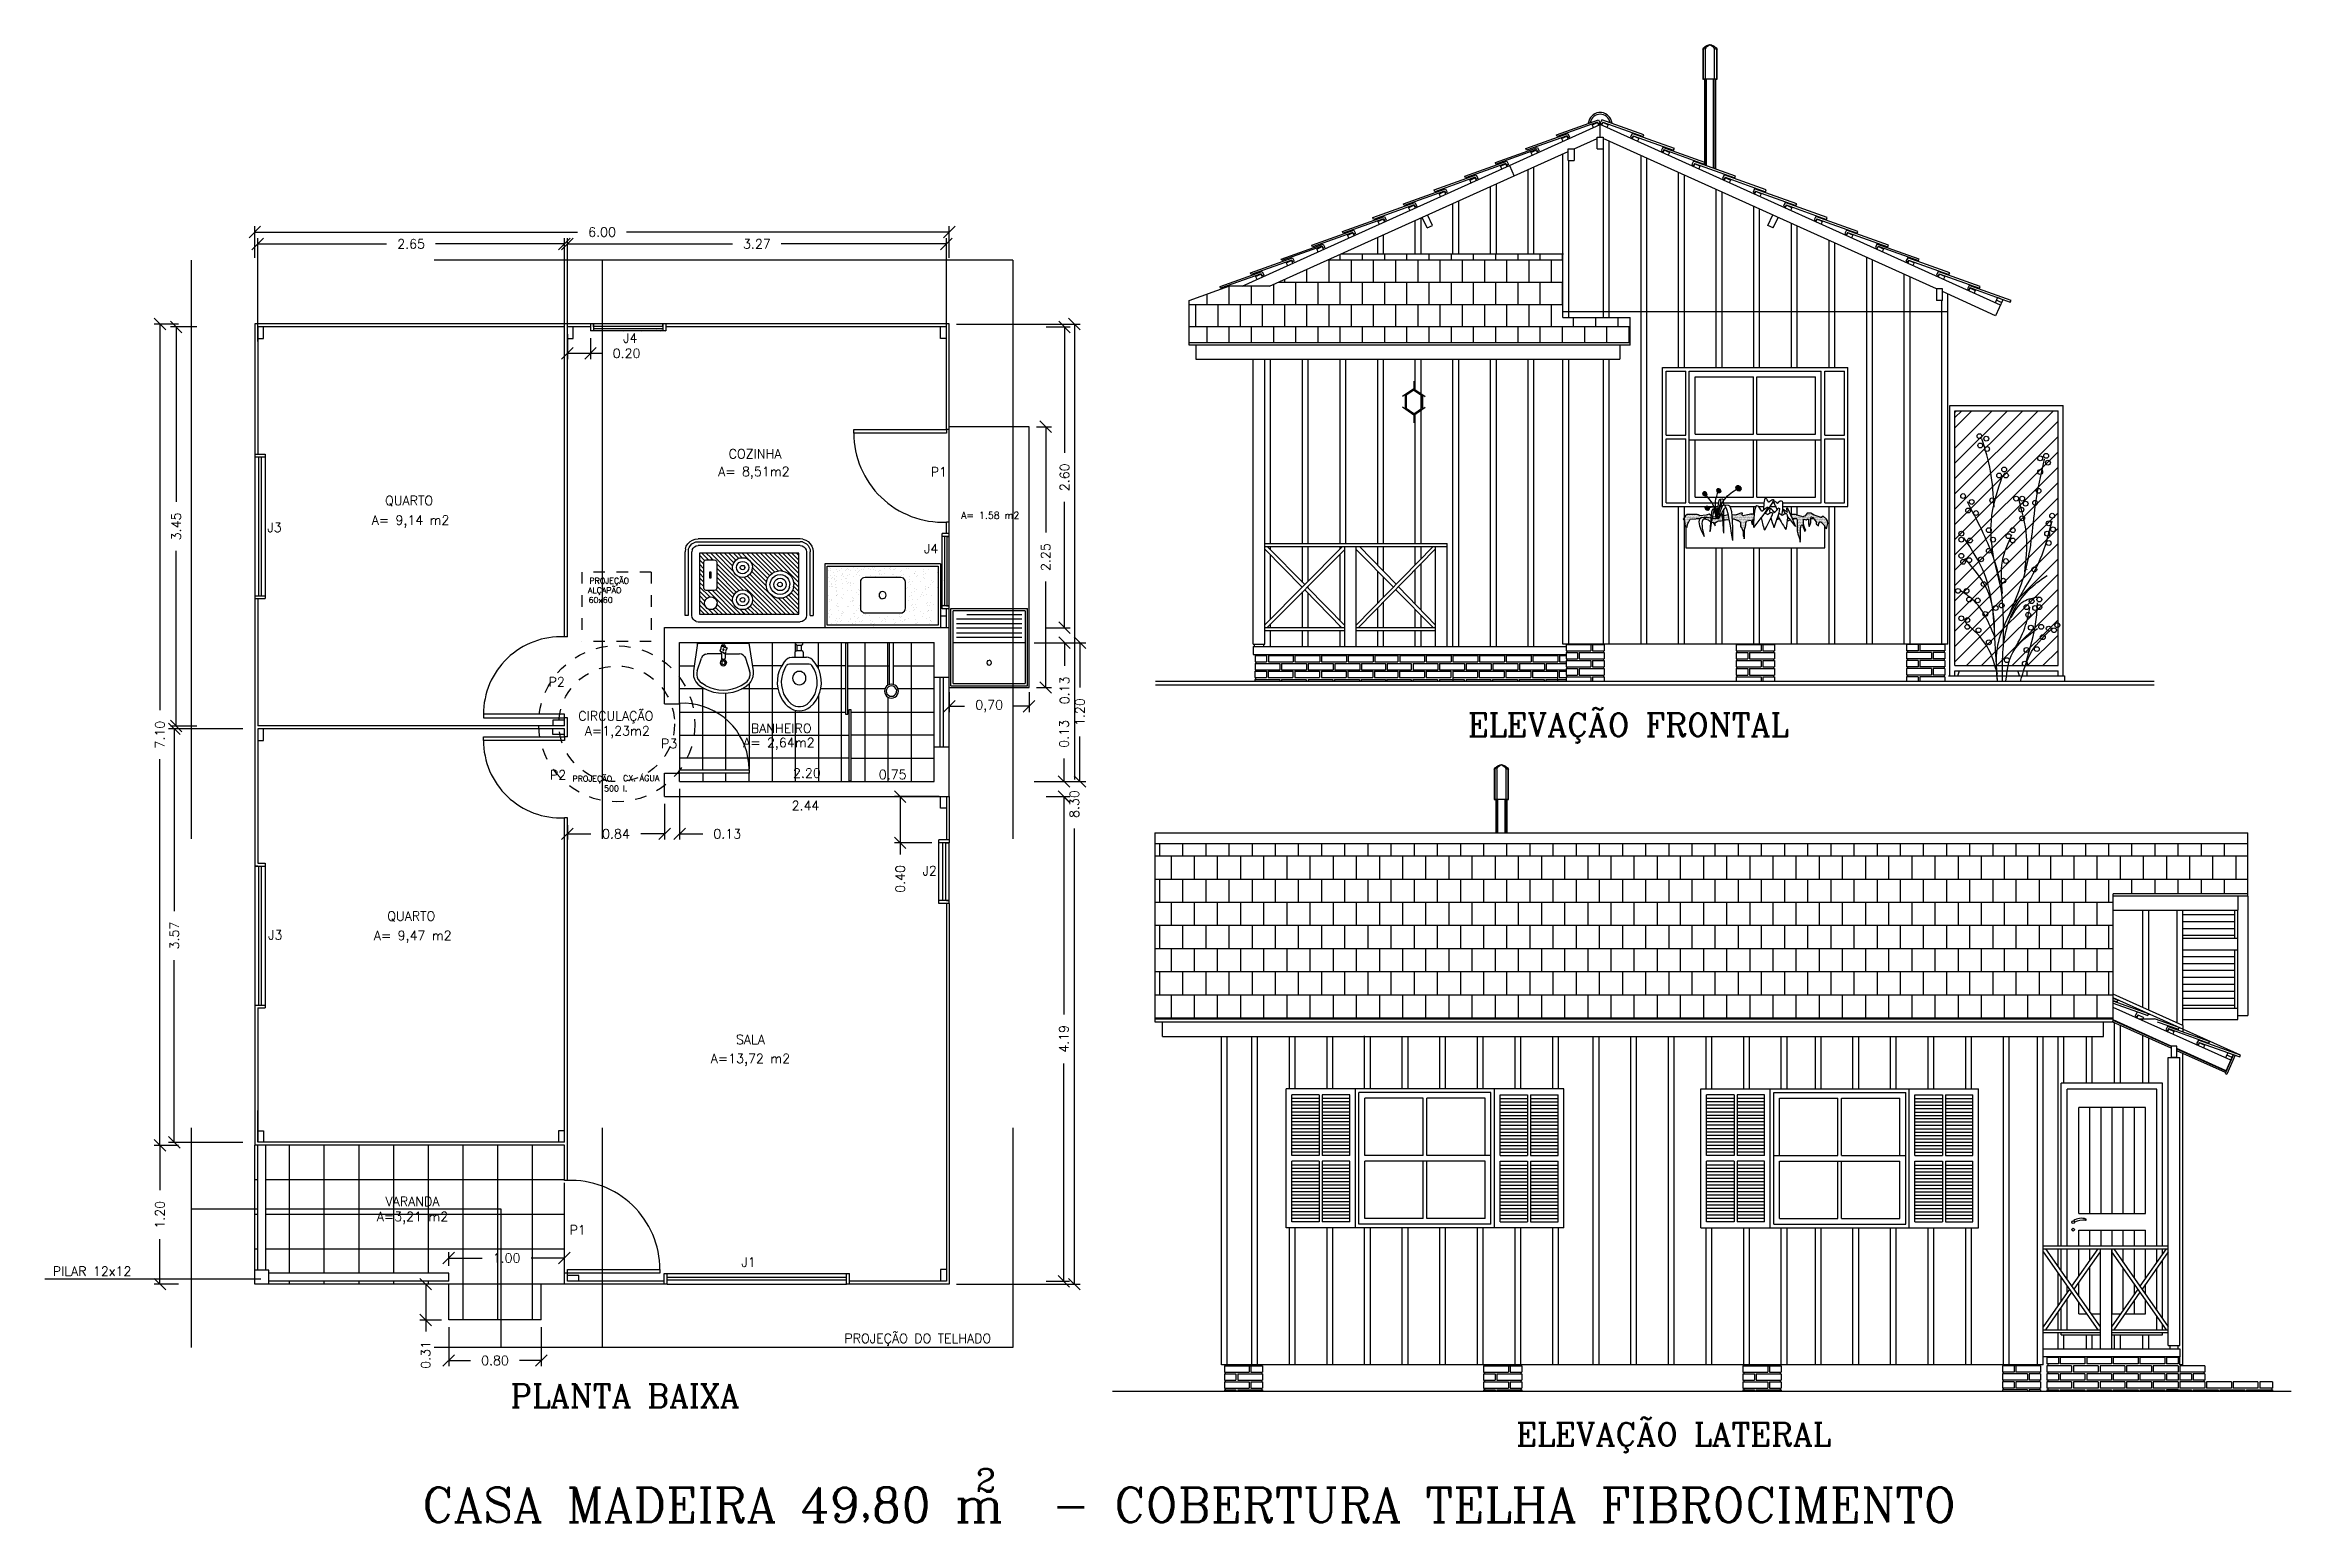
# Model space of a CAD drawing. Extents: x -7 to 295, y -11 to 39.
# Drawn here: x 187.9 to 207.31, y 13.44 to 26.21 of the extents above; entities that cross this region are included whole.
import ezdxf
from ezdxf.enums import TextEntityAlignment as Align

# ---------------------------------------------------------------- set-up
doc = ezdxf.new("R2010")
doc.units = 0
doc.header["$LTSCALE"] = 20
doc.linetypes.add('DASHED2', pattern=[0.375, 0.25, -0.125])
doc.layers.get('0').update_dxf_attribs({"linetype": 'CONTINUOUS'})
doc.layers.get('DEFPOINTS').update_dxf_attribs({"linetype": 'CONTINUOUS'})
for name, color, linetype in [('APARELHO', 1, 'CONTINUOUS'), ('APARELHOS', 1, 'CONTINUOUS'), ('CONCRETO', 5, 'CONTINUOUS'), ('CORTES', 6, 'CONTINUOUS'), ('COTAS', 244, 'CONTINUOUS'), ('DIM', 244, 'CONTINUOUS'), ('EQUIPAMENTO', 244, 'CONTINUOUS'), ('JANELA', 5, 'CONTINUOUS'), ('MADEIRAME', 244, 'CONTINUOUS'), ('PAREDALV', 7, 'CONTINUOUS'), ('PAREDE', 250, 'CONTINUOUS'), ('PEN33', 7, 'CONTINUOUS'), ('PEN7', 7, 'CONTINUOUS'), ('PISO', 30, 'CONTINUOUS'), ('PORTA', 1, 'CONTINUOUS'), ('TELHADO', 1, 'CONTINUOUS'), ('TEXTO', 244, 'CONTINUOUS'), ('VEGETAÇÃO', 92, 'CONTINUOUS'), ('VISTAL', 30, 'CONTINUOUS'), ('VISTAP', 244, 'CONTINUOUS')]:
    doc.layers.add(name, color=color, linetype=linetype)
doc.styles.add('ROMANC', font='romanc.shx', dxfattribs={"height": 0.08})
doc.dimstyles.new('ROMANC', dxfattribs={"dimtxt": 0.1, "dimasz": 0.18, "dimexe": 0.05, "dimexo": 0.0625, "dimgap": 0.09, "dimtad": 0, "dimzin": 0, "dimtxsty": 'ROMANC', "dimblk1": 'NONE', "dimblk2": 'NONE', "dimsah": 1, "dimcen": 0.09, "dimclrd": 244, "dimclre": 244, "dimclrt": 244, "dimazin": 3, "dimtfac": 1, "dimtdec": 4, "dimtofl": 0, "dimtmove": 0, "dimatfit": 3, "dimtolj": 1, "dimtzin": 0})

msp = doc.modelspace()

# ---------------------------------------------------------------- texts
at = {"layer": 'TEXTO', "style": 'ROMANC'}
for s, p in [('J4', (192.959, 23.68)), ('P1', (195.626, 22.523)), ('J3', (189.885, 22.043)), ('J4', (195.558, 21.859)), ('P2', (192.323, 20.708)), ('P3', (193.295, 20.174)), ('P2', (192.335, 19.903)), ('J2', (195.546, 19.075)), ('J3', (189.892, 18.52)), ('P1', (192.505, 15.97)), ('J1', (193.98, 15.691))]:
    msp.add_text(s, height=0.08, dxfattribs=at).set_placement(p, align=Align.MIDDLE)
at = {"layer": 'TEXTO', "linetype": 'CONTINUOUS', "style": 'ROMANC'}
for s, height, p in [('COZINHA', 0.08, (194.037, 22.679)), ('A= 8,51m2', 0.08, (194.027, 22.514)), ('QUARTO', 0.08, (191.048, 22.271)), ('A= 9,14 m2', 0.08, (191.06, 22.094)), ('A= 1.58 m2', 0.06, (196.069, 22.147)), ('CIRCULAÇÃO', 0.08, (192.834, 20.412)), ('A=1,23m2', 0.08, (192.847, 20.272)), ('A= 2,64m2', 0.08, (194.243, 20.171)), ('BANHEIRO', 0.08, (194.263, 20.306)), ('QUARTO', 0.08, (191.066, 18.679)), ('A= 9,47 m2', 0.08, (191.079, 18.503)), ('A=13,72 m2', 0.08, (193.997, 17.44)), ('SALA', 0.08, (193.997, 17.616)), ('A=3,21 m2', 0.08, (191.077, 16.073)), ('VARANDA', 0.08, (191.077, 16.216)), ('PILAR 12x12', 0.08, (188.309, 15.613)), ('PROJEÇÃO DO TELHADO', 0.08, (195.443, 15.031))]:
    msp.add_text(s, height=height, dxfattribs=at).set_placement(p, align=Align.MIDDLE)
at = {"layer": 'TEXTO', "color": 30, "linetype": 'CONTINUOUS', "style": 'ROMANC'}
for s, p in [('PROJEÇÃO', (192.777, 21.581)), ('ALÇAPÃO', (192.738, 21.499)), ('60x60 ', (192.72, 21.415)), ('PROJEÇÃO', (192.631, 19.87)), ('500 l.', (192.833, 19.786)), ('CX. ÁGUA', (193.053, 19.883))]:
    msp.add_text(s, height=0.05, dxfattribs=at).set_placement(p, align=Align.MIDDLE)
at = {"layer": 'TEXTO', "color": 5, "linetype": 'CONTINUOUS', "style": 'ROMANC'}
for s, height, p in [('ELEVAÇÃO FRONTAL', 0.2, (201.58, 20.334)), ('PLANTA BAIXA', 0.2, (192.913, 14.536)), ('ELEVAÇÃO LATERAL', 0.2, (201.972, 14.2)), ('2', 0.2, (196.031, 13.805)), ('CASA MADEIRA 49,80 m  - COBERTURA TELHA FIBROCIMENTO', 0.3, (197.788, 13.594))]:
    msp.add_text(s, height=height, dxfattribs=at).set_placement(p, align=Align.MIDDLE)

# ---------------------------------------------------------------- blocks, each defined once
blk = doc.blocks.new('_OBLIQUE')
at = {"color": 0, "linetype": 'BYBLOCK'}
blk.add_line((-0.5, -0.5), (0.5, 0.5), dxfattribs=at)
blk = doc.blocks.new('*D239')
at = {"color": 244, "linetype": 'BYBLOCK'}
for p, q in [((163.844, 24.674), (164.912, 24.674)), ((164.862, 24.674), (164.862, 20.736)), ((164.862, 16.374), (164.862, 20.312)), ((163.844, 16.374), (164.912, 16.374))]:
    blk.add_line(p, q, dxfattribs=at)
at = {"layer": 'DEFPOINTS', "color": 0, "linetype": 'BYBLOCK'}
for p in [(163.781, 24.674), (163.781, 16.374), (164.862, 16.374)]:
    blk.add_point(p, dxfattribs=at)
at = {"color": 244, "linetype": 'BYBLOCK', "xscale": 0.1, "yscale": 0.1, "zscale": 0.1}
for p, rotation in [((164.862, 24.674), 90), ((164.862, 16.374), 270)]:
    blk.add_blockref('_OBLIQUE', p, dxfattribs=dict(at, rotation=rotation))
at = {"color": 244, "linetype": 'BYBLOCK', "insert": (164.862, 20.524), "char_height": 0.08, "attachment_point": 5, "rotation": 90, "style": 'ROMANC'}
blk.add_mtext('\\A1;8.30', dxfattribs=at)
blk = doc.blocks.new('*D234')
at = {"color": 244, "linetype": 'BYBLOCK'}
for p, q in [((164.619, 20.589), (164.821, 20.589)), ((164.771, 20.589), (164.771, 18.706)), ((164.771, 16.399), (164.771, 18.282)), ((164.619, 16.399), (164.821, 16.399))]:
    blk.add_line(p, q, dxfattribs=at)
at = {"layer": 'DEFPOINTS', "color": 0, "linetype": 'BYBLOCK'}
for p in [(164.556, 20.589), (164.556, 16.399), (164.771, 16.399)]:
    blk.add_point(p, dxfattribs=at)
at = {"color": 244, "linetype": 'BYBLOCK', "xscale": 0.1, "yscale": 0.1, "zscale": 0.1}
for p, rotation in [((164.771, 20.589), 90), ((164.771, 16.399), 270)]:
    blk.add_blockref('_OBLIQUE', p, dxfattribs=dict(at, rotation=rotation))
at = {"color": 244, "linetype": 'BYBLOCK', "insert": (164.771, 18.494), "char_height": 0.08, "attachment_point": 5, "rotation": 90, "style": 'ROMANC'}
blk.add_mtext('\\A1;4.19', dxfattribs=at)
blk = doc.blocks.new('*D227')
at = {"color": 244, "linetype": 'BYBLOCK'}
for p, q in [((157.676, 21.174), (157.035, 21.174)), ((157.085, 21.174), (157.085, 19.599)), ((157.085, 17.599), (157.085, 19.175)), ((157.676, 17.599), (157.035, 17.599))]:
    blk.add_line(p, q, dxfattribs=at)
at = {"layer": 'DEFPOINTS', "color": 0, "linetype": 'BYBLOCK'}
for p in [(157.739, 21.174), (157.085, 17.599), (157.739, 17.599)]:
    blk.add_point(p, dxfattribs=at)
at = {"color": 244, "linetype": 'BYBLOCK', "xscale": 0.1, "yscale": 0.1, "zscale": 0.1}
for p, rotation in [((157.085, 21.174), 90), ((157.085, 17.599), 270)]:
    blk.add_blockref('_OBLIQUE', p, dxfattribs=dict(at, rotation=rotation))
at = {"color": 244, "linetype": 'BYBLOCK', "insert": (157.085, 19.387), "char_height": 0.08, "attachment_point": 5, "rotation": 90, "style": 'ROMANC'}
blk.add_mtext('\\A1;3.57', dxfattribs=at)
blk = doc.blocks.new('*D224')
at = {"color": 244, "linetype": 'BYBLOCK'}
for p, q in [((157.12, 24.674), (156.911, 24.674)), ((156.961, 24.674), (156.961, 21.336)), ((156.961, 17.574), (156.961, 20.912)), ((157.12, 17.574), (156.911, 17.574))]:
    blk.add_line(p, q, dxfattribs=at)
at = {"layer": 'DEFPOINTS', "color": 0, "linetype": 'BYBLOCK'}
for p in [(157.183, 24.674), (156.961, 17.574), (157.183, 17.574)]:
    blk.add_point(p, dxfattribs=at)
at = {"color": 244, "linetype": 'BYBLOCK', "xscale": 0.1, "yscale": 0.1, "zscale": 0.1}
for p, rotation in [((156.961, 24.674), 90), ((156.961, 17.574), 270)]:
    blk.add_blockref('_OBLIQUE', p, dxfattribs=dict(at, rotation=rotation))
at = {"color": 244, "linetype": 'BYBLOCK', "insert": (156.961, 21.124), "char_height": 0.08, "attachment_point": 5, "rotation": 90, "style": 'ROMANC'}
blk.add_mtext('\\A1;7.10', dxfattribs=at)
blk = doc.blocks.new('*D225')
at = {"color": 244, "linetype": 'BYBLOCK'}
for p, q in [((157.12, 17.574), (156.911, 17.574)), ((156.961, 17.574), (156.961, 17.186)), ((156.961, 16.374), (156.961, 16.762)), ((157.12, 16.374), (156.911, 16.374))]:
    blk.add_line(p, q, dxfattribs=at)
at = {"layer": 'DEFPOINTS', "color": 0, "linetype": 'BYBLOCK'}
for p in [(157.183, 17.574), (156.961, 16.374), (157.183, 16.374)]:
    blk.add_point(p, dxfattribs=at)
at = {"color": 244, "linetype": 'BYBLOCK', "xscale": 0.1, "yscale": 0.1, "zscale": 0.1}
for p, rotation in [((156.961, 17.574), 90), ((156.961, 16.374), 270)]:
    blk.add_blockref('_OBLIQUE', p, dxfattribs=dict(at, rotation=rotation))
at = {"color": 244, "linetype": 'BYBLOCK', "insert": (156.961, 16.974), "char_height": 0.08, "attachment_point": 5, "rotation": 90, "style": 'ROMANC'}
blk.add_mtext('\\A1;1.20', dxfattribs=at)
blk = doc.blocks.new('*D233')
at = {"color": 244, "linetype": 'BYBLOCK'}
for p, q in [((159.456, 16.002), (159.456, 15.664)), ((160.256, 16.002), (160.256, 15.664)), ((159.456, 15.714), (159.644, 15.714)), ((160.256, 15.714), (160.068, 15.714))]:
    blk.add_line(p, q, dxfattribs=at)
at = {"layer": 'DEFPOINTS', "color": 0, "linetype": 'BYBLOCK'}
for p in [(159.456, 16.064), (160.256, 16.064), (160.256, 15.714)]:
    blk.add_point(p, dxfattribs=at)
at = {"color": 244, "linetype": 'BYBLOCK', "xscale": 0.1, "yscale": 0.1, "zscale": 0.1, "rotation": 180}
blk.add_blockref('_OBLIQUE', (159.456, 15.714), dxfattribs=at)
at = {"color": 244, "linetype": 'BYBLOCK', "xscale": 0.1, "yscale": 0.1, "zscale": 0.1}
blk.add_blockref('_OBLIQUE', (160.256, 15.714), dxfattribs=at)
at = {"color": 244, "linetype": 'BYBLOCK', "insert": (159.856, 15.714), "char_height": 0.08, "attachment_point": 5, "style": 'ROMANC'}
blk.add_mtext('\\A1;0.80', dxfattribs=at)
blk = doc.blocks.new('*D220')
at = {"color": 244, "linetype": 'BYBLOCK'}
for p, q in [((159.456, 16.532), (159.456, 16.65)), ((159.456, 16.6), (159.744, 16.6)), ((160.456, 16.6), (160.168, 16.6)), ((160.456, 16.557), (160.456, 16.65))]:
    blk.add_line(p, q, dxfattribs=at)
at = {"layer": 'DEFPOINTS', "color": 0, "linetype": 'BYBLOCK'}
for p in [(163.651, 20.78), (162.934, 20.724), (163.651, 20.719), (160.456, 16.6), (159.456, 16.469), (160.456, 16.494)]:
    blk.add_point(p, dxfattribs=at)
at = {"color": 244, "linetype": 'BYBLOCK', "xscale": 0.1, "yscale": 0.1, "zscale": 0.1, "rotation": 180}
blk.add_blockref('_OBLIQUE', (159.456, 16.6), dxfattribs=at)
at = {"color": 244, "linetype": 'BYBLOCK', "xscale": 0.1, "yscale": 0.1, "zscale": 0.1}
blk.add_blockref('_OBLIQUE', (160.456, 16.6), dxfattribs=at)
at = {"color": 244, "linetype": 'BYBLOCK', "char_height": 0.08, "attachment_point": 5, "style": 'ROMANC'}
for s, insert in [('\\A1;{0.75}', (163.292, 20.78)), ('\\A1;1.00', (159.956, 16.6))]:
    blk.add_mtext(s, dxfattribs=dict(at, insert=insert))
blk = doc.blocks.new('*D232')
at = {"color": 244, "linetype": 'BYBLOCK'}
for p, q in [((159.394, 16.374), (159.207, 16.374)), ((159.257, 16.374), (159.257, 16.064)), ((159.394, 16.064), (159.207, 16.064)), ((159.257, 16.064), (159.257, 15.964))]:
    blk.add_line(p, q, dxfattribs=at)
at = {"layer": 'DEFPOINTS', "color": 0, "linetype": 'BYBLOCK'}
for p in [(159.456, 16.374), (159.257, 16.064), (159.456, 16.064)]:
    blk.add_point(p, dxfattribs=at)
at = {"color": 244, "linetype": 'BYBLOCK', "xscale": 0.1, "yscale": 0.1, "zscale": 0.1}
for p, rotation in [((159.257, 16.374), 90), ((159.257, 16.064), 270)]:
    blk.add_blockref('_OBLIQUE', p, dxfattribs=dict(at, rotation=rotation))
at = {"color": 244, "linetype": 'BYBLOCK', "insert": (159.257, 15.762), "char_height": 0.08, "attachment_point": 5, "rotation": 90, "style": 'ROMANC'}
blk.add_mtext('\\A1;0.31', dxfattribs=at)
blk = doc.blocks.new('*D244')
at = {"color": 244, "linetype": 'BYBLOCK'}
for p, q in [((164.534, 23.786), (164.664, 23.786)), ((164.614, 23.786), (164.614, 22.871)), ((164.614, 21.532), (164.614, 22.447)), ((164.534, 21.532), (164.664, 21.532))]:
    blk.add_line(p, q, dxfattribs=at)
at = {"layer": 'DEFPOINTS', "color": 0, "linetype": 'BYBLOCK'}
for p in [(164.471, 23.786), (164.471, 21.532), (164.614, 21.532)]:
    blk.add_point(p, dxfattribs=at)
at = {"color": 244, "linetype": 'BYBLOCK', "xscale": 0.1, "yscale": 0.1, "zscale": 0.1}
for p, rotation in [((164.614, 23.786), 90), ((164.614, 21.532), 270)]:
    blk.add_blockref('_OBLIQUE', p, dxfattribs=dict(at, rotation=rotation))
at = {"color": 244, "linetype": 'BYBLOCK', "insert": (164.614, 22.659), "char_height": 0.08, "attachment_point": 5, "rotation": 90, "style": 'ROMANC'}
blk.add_mtext('\\A1;2.25', dxfattribs=at)
blk = doc.blocks.new('*D237')
at = {"color": 244, "linetype": 'BYBLOCK'}
for p, q in [((164.619, 24.649), (164.827, 24.649)), ((164.777, 24.649), (164.777, 23.561)), ((164.777, 22.049), (164.777, 23.137)), ((164.619, 22.049), (164.827, 22.049))]:
    blk.add_line(p, q, dxfattribs=at)
at = {"layer": 'DEFPOINTS', "color": 0, "linetype": 'BYBLOCK'}
for p in [(164.556, 24.649), (164.556, 22.049), (164.777, 22.049)]:
    blk.add_point(p, dxfattribs=at)
at = {"color": 244, "linetype": 'BYBLOCK', "xscale": 0.1, "yscale": 0.1, "zscale": 0.1}
for p, rotation in [((164.777, 24.649), 90), ((164.777, 22.049), 270)]:
    blk.add_blockref('_OBLIQUE', p, dxfattribs=dict(at, rotation=rotation))
at = {"color": 244, "linetype": 'BYBLOCK', "insert": (164.777, 23.349), "char_height": 0.08, "attachment_point": 5, "rotation": 90, "style": 'ROMANC'}
blk.add_mtext('\\A1;2.60', dxfattribs=at)
blk = doc.blocks.new('*D226')
at = {"color": 244, "linetype": 'BYBLOCK'}
for p, q in [((157.281, 24.649), (157.051, 24.649)), ((157.101, 24.649), (157.101, 23.136)), ((157.101, 21.199), (157.101, 22.712)), ((157.281, 21.199), (157.051, 21.199))]:
    blk.add_line(p, q, dxfattribs=at)
at = {"layer": 'DEFPOINTS', "color": 0, "linetype": 'BYBLOCK'}
for p in [(157.343, 24.649), (157.101, 21.199), (157.343, 21.199)]:
    blk.add_point(p, dxfattribs=at)
at = {"color": 244, "linetype": 'BYBLOCK', "xscale": 0.1, "yscale": 0.1, "zscale": 0.1}
for p, rotation in [((157.101, 24.649), 90), ((157.101, 21.199), 270)]:
    blk.add_blockref('_OBLIQUE', p, dxfattribs=dict(at, rotation=rotation))
at = {"color": 244, "linetype": 'BYBLOCK', "insert": (157.101, 22.924), "char_height": 0.08, "attachment_point": 5, "rotation": 90, "style": 'ROMANC'}
blk.add_mtext('\\A1;3.45', dxfattribs=at)
blk = doc.blocks.new('*X54')
at = {"color": 0, "linetype": 'CONTINUOUS'}
for p, q in [((5.852, -1.301), (5.852, -1.301)), ((5.887, -1.309), (5.887, -1.309)), ((5.889, -1.304), (5.889, -1.304)), ((5.955, -1.356), (5.955, -1.356)), ((5.958, -1.338), (5.958, -1.338)), ((5.967, -1.347), (5.967, -1.347)), ((6.015, -1.31), (6.015, -1.31)), ((6.045, -1.304), (6.045, -1.304)), ((6.086, -1.355), (6.086, -1.355)), ((6.117, -1.303), (6.117, -1.303)), ((6.15, -1.305), (6.15, -1.305)), ((6.161, -1.343), (6.161, -1.343)), ((6.2, -1.303), (6.2, -1.303)), ((6.213, -1.355), (6.213, -1.355)), ((6.281, -1.303), (6.281, -1.303)), ((5.832, -1.367), (5.832, -1.367)), ((5.854, -1.381), (5.854, -1.381)), ((5.86, -1.431), (5.86, -1.431)), ((5.872, -1.428), (5.872, -1.428)), ((5.873, -1.493), (5.873, -1.493)), ((5.89, -1.406), (5.89, -1.406)), ((5.893, -1.502), (5.893, -1.502)), ((5.894, -1.506), (5.894, -1.506)), ((5.898, -1.424), (5.898, -1.424)), ((5.91, -1.476), (5.91, -1.476)), ((5.918, -1.551), (5.918, -1.551)), ((5.919, -1.485), (5.919, -1.485)), ((5.929, -1.429), (5.929, -1.429)), ((5.939, -1.419), (5.939, -1.419)), ((5.944, -1.548), (5.944, -1.548)), ((5.958, -1.453), (5.958, -1.453)), ((5.961, -1.549), (5.961, -1.549)), ((5.962, -1.524), (5.962, -1.524)), ((5.985, -1.542), (5.985, -1.542)), ((5.988, -1.367), (5.988, -1.367)), ((6.007, -1.41), (6.007, -1.41)), ((6.009, -1.381), (6.009, -1.381)), ((6.01, -1.387), (6.01, -1.387)), ((6.018, -1.406), (6.018, -1.406)), ((6.021, -1.503), (6.021, -1.503)), ((6.029, -1.492), (6.029, -1.492)), ((6.033, -1.407), (6.033, -1.407)), ((6.05, -1.506), (6.05, -1.506)), ((6.053, -1.533), (6.053, -1.533)), ((6.06, -1.432), (6.06, -1.432)), ((6.069, -1.441), (6.069, -1.441)), ((6.073, -1.401), (6.073, -1.401)), ((6.079, -1.53), (6.079, -1.53)), ((6.085, -1.429), (6.085, -1.429)), ((6.089, -1.451), (6.089, -1.451)), ((6.092, -1.547), (6.092, -1.547)), ((6.113, -1.481), (6.113, -1.481)), ((6.119, -1.525), (6.119, -1.525)), ((6.141, -1.392), (6.141, -1.392)), ((6.144, -1.367), (6.144, -1.367)), ((6.153, -1.402), (6.153, -1.402)), ((6.156, -1.498), (6.156, -1.498)), ((6.163, -1.526), (6.163, -1.526)), ((6.165, -1.38), (6.165, -1.38)), ((6.167, -1.389), (6.167, -1.389)), ((6.172, -1.535), (6.172, -1.535)), ((6.184, -1.492), (6.184, -1.492)), ((6.187, -1.516), (6.187, -1.516)), ((6.205, -1.505), (6.205, -1.505)), ((6.208, -1.383), (6.208, -1.383)), ((6.21, -1.388), (6.21, -1.388)), ((6.213, -1.512), (6.213, -1.512)), ((6.217, -1.452), (6.217, -1.452)), ((6.22, -1.397), (6.22, -1.397)), ((6.22, -1.548), (6.22, -1.548)), ((6.241, -1.429), (6.241, -1.429)), ((6.254, -1.507), (6.254, -1.507)), ((6.263, -1.437), (6.263, -1.437)), ((6.276, -1.375), (6.276, -1.375)), ((6.284, -1.4), (6.284, -1.4)), ((6.287, -1.496), (6.287, -1.496)), ((6.3, -1.367), (6.3, -1.367)), ((6.302, -1.371), (6.302, -1.371)), ((6.313, -1.482), (6.313, -1.482)), ((6.321, -1.38), (6.321, -1.38)), ((6.322, -1.491), (6.322, -1.491)), ((6.322, -1.498), (6.322, -1.498)), ((5.832, -1.747), (5.832, -1.747)), ((5.85, -1.56), (5.85, -1.56)), ((5.854, -1.68), (5.854, -1.68)), ((5.856, -1.689), (5.856, -1.689)), ((5.862, -1.614), (5.862, -1.614)), ((5.871, -1.622), (5.871, -1.622)), ((5.896, -1.683), (5.896, -1.683)), ((5.897, -1.598), (5.897, -1.598)), ((5.9, -1.695), (5.9, -1.695)), ((5.913, -1.618), (5.913, -1.618)), ((5.915, -1.662), (5.915, -1.662)), ((5.97, -1.554), (5.97, -1.554)), ((6.012, -1.57), (6.012, -1.57)), ((6.021, -1.578), (6.021, -1.578)), ((6.126, -1.554), (6.126, -1.554)), ((6.215, -1.574), (6.215, -1.574)), ((6.233, -1.639), (6.233, -1.639)), ((6.246, -1.631), (6.246, -1.631)), ((6.259, -1.636), (6.259, -1.636)), ((6.265, -1.62), (6.265, -1.62)), ((6.265, -1.742), (6.265, -1.742)), ((6.274, -1.629), (6.274, -1.629)), ((6.281, -1.554), (6.281, -1.554)), ((6.29, -1.593), (6.29, -1.593)), ((6.293, -1.689), (6.293, -1.689)), ((6.3, -1.63), (6.3, -1.63)), ((6.318, -1.668), (6.318, -1.668)), ((6.322, -1.679), (6.322, -1.679)), ((5.835, -1.843), (5.835, -1.843)), ((5.838, -1.868), (5.838, -1.868)), ((5.839, -1.939), (5.839, -1.939)), ((5.859, -1.882), (5.859, -1.882)), ((5.867, -1.8), (5.867, -1.8)), ((5.876, -1.816), (5.876, -1.816)), ((5.895, -1.805), (5.895, -1.805)), ((5.902, -1.812), (5.902, -1.812)), ((5.903, -1.791), (5.903, -1.791)), ((5.906, -1.887), (5.906, -1.887)), ((5.917, -1.846), (5.917, -1.846)), ((5.922, -1.939), (5.922, -1.939)), ((5.926, -1.854), (5.926, -1.854)), ((6.067, -1.802), (6.067, -1.802)), ((6.076, -1.81), (6.076, -1.81)), ((6.077, -1.789), (6.077, -1.789)), ((6.232, -1.933), (6.232, -1.933)), ((6.247, -1.93), (6.247, -1.93)), ((6.258, -1.895), (6.258, -1.895)), ((6.27, -1.806), (6.27, -1.806)), ((6.28, -1.762), (6.28, -1.762)), ((6.286, -1.756), (6.286, -1.756)), ((6.297, -1.785), (6.297, -1.785)), ((6.3, -1.882), (6.3, -1.882)), ((6.305, -1.868), (6.305, -1.868)), ((6.306, -1.759), (6.306, -1.759)), ((6.32, -1.852), (6.32, -1.852)), ((6.326, -1.881), (6.326, -1.881)), ((6.326, -1.886), (6.326, -1.886)), ((6.329, -1.86), (6.329, -1.86)), ((5.83, -2.13), (5.83, -2.13)), ((5.833, -2.08), (5.833, -2.08)), ((5.842, -2.036), (5.842, -2.036)), ((5.845, -2.132), (5.845, -2.132)), ((5.854, -1.948), (5.854, -1.948)), ((5.859, -2.077), (5.859, -2.077)), ((5.869, -1.983), (5.869, -1.983)), ((5.878, -1.992), (5.878, -1.992)), ((5.879, -1.994), (5.879, -1.994)), ((5.9, -2.007), (5.9, -2.007)), ((5.9, -2.071), (5.9, -2.071)), ((5.909, -1.984), (5.909, -1.984)), ((5.912, -2.08), (5.912, -2.08)), ((5.919, -2.119), (5.919, -2.119)), ((5.921, -2.032), (5.921, -2.032)), ((5.94, -2.132), (5.94, -2.132)), ((5.968, -2.062), (5.968, -2.062)), ((5.971, -2.077), (5.971, -2.077)), ((5.976, -2.055), (5.976, -2.055)), ((5.977, -2.031), (5.977, -2.031)), ((5.98, -2.086), (5.98, -2.086)), ((5.98, -2.127), (5.98, -2.127)), ((5.994, -2.059), (5.994, -2.059)), ((6.024, -2.126), (6.024, -2.126)), ((6.034, -1.993), (6.034, -1.993)), ((6.035, -2.054), (6.035, -2.054)), ((6.037, -1.984), (6.037, -1.984)), ((6.04, -2.081), (6.04, -2.081)), ((6.055, -2.007), (6.055, -2.007)), ((6.072, -1.988), (6.072, -1.988)), ((6.075, -2.119), (6.075, -2.119)), ((6.096, -2.132), (6.096, -2.132)), ((6.103, -2.045), (6.103, -2.045)), ((6.108, -2.029), (6.108, -2.029)), ((6.111, -2.125), (6.111, -2.125)), ((6.122, -2.033), (6.122, -2.033)), ((6.129, -2.041), (6.129, -2.041)), ((6.131, -2.042), (6.131, -2.042)), ((6.131, -2.055), (6.131, -2.055)), ((6.169, -2.036), (6.169, -2.036)), ((6.172, -1.98), (6.172, -1.98)), ((6.174, -2.082), (6.174, -2.082)), ((6.175, -2.076), (6.175, -2.076)), ((6.19, -1.993), (6.19, -1.993)), ((6.211, -2.007), (6.211, -2.007)), ((6.224, -2.127), (6.224, -2.127)), ((6.23, -2.118), (6.23, -2.118)), ((6.236, -2.03), (6.236, -2.03)), ((6.237, -2.027), (6.237, -2.027)), ((6.239, -2.126), (6.239, -2.126)), ((6.252, -2.132), (6.252, -2.132)), ((6.263, -2.024), (6.263, -2.024)), ((6.272, -1.99), (6.272, -1.99)), ((6.281, -1.998), (6.281, -1.998)), ((6.287, -2.055), (6.287, -2.055)), ((6.303, -1.978), (6.303, -1.978)), ((6.304, -2.018), (6.304, -2.018)), ((6.306, -2.074), (6.306, -2.074)), ((6.325, -2.038), (6.325, -2.038)), ((5.848, -2.228), (5.848, -2.228)), ((5.86, -2.181), (5.86, -2.181)), ((5.874, -2.17), (5.874, -2.17)), ((5.879, -2.203), (5.879, -2.203)), ((5.905, -2.2), (5.905, -2.2)), ((5.915, -2.176), (5.915, -2.176)), ((5.923, -2.215), (5.923, -2.215)), ((5.933, -2.224), (5.933, -2.224)), ((5.946, -2.195), (5.946, -2.195)), ((5.959, -2.244), (5.959, -2.244)), ((5.98, -2.258), (5.98, -2.258)), ((5.983, -2.223), (5.983, -2.223)), ((6.014, -2.186), (6.014, -2.186)), ((6.016, -2.181), (6.016, -2.181)), ((6.04, -2.182), (6.04, -2.182)), ((6.043, -2.177), (6.043, -2.177)), ((6.074, -2.171), (6.074, -2.171)), ((6.081, -2.177), (6.081, -2.177)), ((6.083, -2.18), (6.083, -2.18)), ((6.114, -2.222), (6.114, -2.222)), ((6.115, -2.244), (6.115, -2.244)), ((6.126, -2.22), (6.126, -2.22)), ((6.136, -2.257), (6.136, -2.257)), ((6.149, -2.168), (6.149, -2.168)), ((6.172, -2.18), (6.172, -2.18)), ((6.175, -2.165), (6.175, -2.165)), ((6.178, -2.172), (6.178, -2.172)), ((6.215, -2.159), (6.215, -2.159)), ((6.233, -2.136), (6.233, -2.136)), ((6.242, -2.222), (6.242, -2.222)), ((6.271, -2.244), (6.271, -2.244)), ((6.277, -2.176), (6.277, -2.176)), ((6.283, -2.15), (6.283, -2.15)), ((6.292, -2.257), (6.292, -2.257)), ((6.309, -2.147), (6.309, -2.147)), ((6.309, -2.171), (6.309, -2.171)), ((6.327, -2.18), (6.327, -2.18)), ((6.327, -2.221), (6.327, -2.221)), ((6.336, -2.23), (6.336, -2.23))]:
    blk.add_line(p, q, dxfattribs=at)
blk = doc.blocks.new('*D241')
at = {"color": 244, "linetype": 'BYBLOCK'}
for p, q in [((163.694, 20.589), (163.307, 20.589)), ((163.357, 20.589), (163.357, 20.189)), ((163.629, 20.189), (163.307, 20.189)), ((163.357, 20.189), (163.357, 20.089))]:
    blk.add_line(p, q, dxfattribs=at)
at = {"layer": 'DEFPOINTS', "color": 0, "linetype": 'BYBLOCK'}
for p in [(163.756, 20.589), (163.357, 20.189), (163.691, 20.189)]:
    blk.add_point(p, dxfattribs=at)
at = {"color": 244, "linetype": 'BYBLOCK', "xscale": 0.1, "yscale": 0.1, "zscale": 0.1}
for p, rotation in [((163.357, 20.589), 90), ((163.357, 20.189), 270)]:
    blk.add_blockref('_OBLIQUE', p, dxfattribs=dict(at, rotation=rotation))
at = {"color": 244, "linetype": 'BYBLOCK', "insert": (163.357, 19.877), "char_height": 0.08, "attachment_point": 5, "rotation": 90, "style": 'ROMANC'}
blk.add_mtext('\\A1;0.40', dxfattribs=at)
blk = doc.blocks.new('*D231')
at = {"layer": 'DEFPOINTS', "color": 0, "linetype": 'BYBLOCK'}
for p in [(161.321, 20.589), (163.756, 20.589), (163.756, 20.511)]:
    blk.add_point(p, dxfattribs=at)
at = {"color": 244, "linetype": 'BYBLOCK', "insert": (162.539, 20.511), "char_height": 0.08, "attachment_point": 5, "style": 'ROMANC'}
blk.add_mtext('\\A1;2.44', dxfattribs=at)
blk = doc.blocks.new('*D229')
at = {"color": 244, "linetype": 'BYBLOCK'}
for p, q in [((161.451, 20.657), (161.451, 20.217)), ((161.321, 20.527), (161.321, 20.217)), ((161.321, 20.267), (161.321, 20.267)), ((161.451, 20.267), (161.651, 20.267))]:
    blk.add_line(p, q, dxfattribs=at)
at = {"layer": 'DEFPOINTS', "color": 0, "linetype": 'BYBLOCK'}
for p in [(161.321, 20.589), (161.451, 20.719), (161.451, 20.267)]:
    blk.add_point(p, dxfattribs=at)
at = {"color": 244, "linetype": 'BYBLOCK', "xscale": 0.1, "yscale": 0.1, "zscale": 0.1}
blk.add_blockref('_OBLIQUE', (161.321, 20.267), dxfattribs=at)
at = {"color": 244, "linetype": 'BYBLOCK', "xscale": 0.1, "yscale": 0.1, "zscale": 0.1, "rotation": 180}
blk.add_blockref('_OBLIQUE', (161.451, 20.267), dxfattribs=at)
at = {"color": 244, "linetype": 'BYBLOCK', "insert": (161.863, 20.267), "char_height": 0.08, "attachment_point": 5, "style": 'ROMANC'}
blk.add_mtext('\\A1;0.13', dxfattribs=at)
blk = doc.blocks.new('*D228')
at = {"color": 244, "linetype": 'BYBLOCK'}
for p, q in [((161.321, 20.527), (161.321, 20.217)), ((160.481, 20.342), (160.481, 20.217)), ((160.481, 20.267), (160.685, 20.267)), ((161.321, 20.267), (161.117, 20.267))]:
    blk.add_line(p, q, dxfattribs=at)
at = {"layer": 'DEFPOINTS', "color": 0, "linetype": 'BYBLOCK'}
for p in [(161.321, 20.589), (160.481, 20.404), (160.481, 20.267)]:
    blk.add_point(p, dxfattribs=at)
at = {"color": 244, "linetype": 'BYBLOCK', "xscale": 0.1, "yscale": 0.1, "zscale": 0.1, "rotation": 180}
blk.add_blockref('_OBLIQUE', (160.481, 20.267), dxfattribs=at)
at = {"color": 244, "linetype": 'BYBLOCK', "xscale": 0.1, "yscale": 0.1, "zscale": 0.1}
blk.add_blockref('_OBLIQUE', (161.321, 20.267), dxfattribs=at)
at = {"color": 244, "linetype": 'BYBLOCK', "insert": (160.901, 20.267), "char_height": 0.08, "attachment_point": 5, "style": 'ROMANC'}
blk.add_mtext('\\A1;0.84', dxfattribs=at)
blk = doc.blocks.new('*D230')
at = {"layer": 'DEFPOINTS', "color": 0, "linetype": 'BYBLOCK'}
for p in [(163.651, 20.792), (161.451, 20.719), (163.651, 20.719)]:
    blk.add_point(p, dxfattribs=at)
at = {"color": 244, "linetype": 'BYBLOCK', "insert": (162.551, 20.792), "char_height": 0.08, "attachment_point": 5, "style": 'ROMANC'}
blk.add_mtext('\\A1;2.20', dxfattribs=at)
blk = doc.blocks.new('*D243')
at = {"layer": 'DEFPOINTS', "color": 0, "linetype": 'BYBLOCK'}
for p in [(163.651, 20.78), (162.934, 20.724), (163.651, 20.719)]:
    blk.add_point(p, dxfattribs=at)
at = {"color": 244, "linetype": 'BYBLOCK', "insert": (163.292, 20.78), "char_height": 0.08, "attachment_point": 5, "style": 'ROMANC'}
blk.add_mtext('\\A1;{0.75}', dxfattribs=at)
blk = doc.blocks.new('*D235')
at = {"color": 244, "linetype": 'BYBLOCK'}
for p, q in [((164.773, 20.719), (164.773, 20.919)), ((164.514, 20.719), (164.823, 20.719)), ((164.619, 20.589), (164.823, 20.589)), ((164.773, 20.589), (164.773, 20.589))]:
    blk.add_line(p, q, dxfattribs=at)
at = {"layer": 'DEFPOINTS', "color": 0, "linetype": 'BYBLOCK'}
for p in [(164.451, 20.719), (164.556, 20.589), (164.773, 20.719)]:
    blk.add_point(p, dxfattribs=at)
at = {"color": 244, "linetype": 'BYBLOCK', "xscale": 0.1, "yscale": 0.1, "zscale": 0.1}
for p, rotation in [((164.773, 20.719), 270), ((164.773, 20.589), 90)]:
    blk.add_blockref('_OBLIQUE', p, dxfattribs=dict(at, rotation=rotation))
at = {"color": 244, "linetype": 'BYBLOCK', "insert": (164.773, 21.131), "char_height": 0.08, "attachment_point": 5, "rotation": 90, "style": 'ROMANC'}
blk.add_mtext('\\A1;0.13', dxfattribs=at)
blk = doc.blocks.new('*D238')
at = {"color": 244, "linetype": 'BYBLOCK'}
for p, q in [((164.514, 21.919), (164.96, 21.919)), ((164.91, 21.919), (164.91, 21.531)), ((164.91, 20.719), (164.91, 21.107)), ((164.514, 20.719), (164.96, 20.719))]:
    blk.add_line(p, q, dxfattribs=at)
at = {"layer": 'DEFPOINTS', "color": 0, "linetype": 'BYBLOCK'}
for p in [(164.451, 21.919), (164.451, 20.719), (164.91, 20.719)]:
    blk.add_point(p, dxfattribs=at)
at = {"color": 244, "linetype": 'BYBLOCK', "xscale": 0.1, "yscale": 0.1, "zscale": 0.1}
for p, rotation in [((164.91, 21.919), 90), ((164.91, 20.719), 270)]:
    blk.add_blockref('_OBLIQUE', p, dxfattribs=dict(at, rotation=rotation))
at = {"color": 244, "linetype": 'BYBLOCK', "insert": (164.91, 21.319), "char_height": 0.08, "attachment_point": 5, "rotation": 90, "style": 'ROMANC'}
blk.add_mtext('\\A1;1.20', dxfattribs=at)
blk = doc.blocks.new('*D236')
at = {"color": 244, "linetype": 'BYBLOCK'}
for p, q in [((164.619, 22.049), (164.827, 22.049)), ((164.777, 22.049), (164.777, 22.049)), ((164.514, 21.919), (164.827, 21.919)), ((164.777, 21.919), (164.777, 21.719))]:
    blk.add_line(p, q, dxfattribs=at)
at = {"layer": 'DEFPOINTS', "color": 0, "linetype": 'BYBLOCK'}
for p in [(164.556, 22.049), (164.451, 21.919), (164.777, 21.919)]:
    blk.add_point(p, dxfattribs=at)
at = {"color": 244, "linetype": 'BYBLOCK', "xscale": 0.1, "yscale": 0.1, "zscale": 0.1}
for p, rotation in [((164.777, 22.049), 270), ((164.777, 21.919), 90)]:
    blk.add_blockref('_OBLIQUE', p, dxfattribs=dict(at, rotation=rotation))
at = {"color": 244, "linetype": 'BYBLOCK', "insert": (164.777, 21.507), "char_height": 0.08, "attachment_point": 5, "rotation": 90, "style": 'ROMANC'}
blk.add_mtext('\\A1;0.13', dxfattribs=at)
blk = doc.blocks.new('*D240')
at = {"color": 244, "linetype": 'BYBLOCK'}
for p, q in [((163.781, 21.491), (163.781, 21.32)), ((163.781, 21.37), (163.914, 21.37)), ((164.471, 21.37), (164.338, 21.37)), ((164.471, 21.491), (164.471, 21.32))]:
    blk.add_line(p, q, dxfattribs=at)
at = {"layer": 'DEFPOINTS', "color": 0, "linetype": 'BYBLOCK'}
for p in [(163.781, 21.554), (164.471, 21.554), (164.471, 21.37)]:
    blk.add_point(p, dxfattribs=at)
at = {"color": 244, "linetype": 'BYBLOCK', "xscale": 0.1, "yscale": 0.1, "zscale": 0.1, "rotation": 180}
blk.add_blockref('_OBLIQUE', (163.781, 21.37), dxfattribs=at)
at = {"color": 244, "linetype": 'BYBLOCK', "xscale": 0.1, "yscale": 0.1, "zscale": 0.1}
blk.add_blockref('_OBLIQUE', (164.471, 21.37), dxfattribs=at)
at = {"color": 244, "linetype": 'BYBLOCK', "insert": (164.126, 21.37), "char_height": 0.08, "attachment_point": 5, "style": 'ROMANC'}
blk.add_mtext('\\A1;{0,70}', dxfattribs=at)
blk = doc.blocks.new('*D223')
at = {"color": 244, "linetype": 'BYBLOCK'}
for p, q in [((160.481, 24.522), (160.481, 25.416)), ((160.481, 25.366), (161.907, 25.366)), ((163.756, 25.366), (162.33, 25.366)), ((163.756, 24.522), (163.756, 25.416))]:
    blk.add_line(p, q, dxfattribs=at)
at = {"layer": 'DEFPOINTS', "color": 0, "linetype": 'BYBLOCK'}
for p in [(163.756, 25.366), (160.481, 24.459), (163.756, 24.459)]:
    blk.add_point(p, dxfattribs=at)
at = {"color": 244, "linetype": 'BYBLOCK', "xscale": 0.1, "yscale": 0.1, "zscale": 0.1, "rotation": 180}
blk.add_blockref('_OBLIQUE', (160.481, 25.366), dxfattribs=at)
at = {"color": 244, "linetype": 'BYBLOCK', "xscale": 0.1, "yscale": 0.1, "zscale": 0.1}
blk.add_blockref('_OBLIQUE', (163.756, 25.366), dxfattribs=at)
at = {"color": 244, "linetype": 'BYBLOCK', "insert": (162.119, 25.366), "char_height": 0.08, "attachment_point": 5, "style": 'ROMANC'}
blk.add_mtext('\\A1;3.27', dxfattribs=at)
blk = doc.blocks.new('*D221')
at = {"color": 244, "linetype": 'BYBLOCK'}
for p, q in [((157.781, 25.246), (157.781, 25.519)), ((157.781, 25.469), (160.569, 25.469)), ((163.781, 25.469), (160.993, 25.469)), ((163.781, 25.246), (163.781, 25.519)), ((164.534, 23.786), (164.664, 23.786)), ((164.614, 23.786), (164.614, 22.871)), ((164.614, 21.532), (164.614, 22.447)), ((164.534, 21.532), (164.664, 21.532))]:
    blk.add_line(p, q, dxfattribs=at)
at = {"layer": 'DEFPOINTS', "color": 0, "linetype": 'BYBLOCK'}
for p in [(163.781, 25.469), (157.781, 25.184), (163.781, 25.184), (164.471, 23.786), (164.471, 21.532), (164.614, 21.532)]:
    blk.add_point(p, dxfattribs=at)
at = {"color": 244, "linetype": 'BYBLOCK', "xscale": 0.1, "yscale": 0.1, "zscale": 0.1}
for p, rotation in [((157.781, 25.469), 180), ((164.614, 23.786), 90), ((164.614, 21.532), 270)]:
    blk.add_blockref('_OBLIQUE', p, dxfattribs=dict(at, rotation=rotation))
blk.add_blockref('_OBLIQUE', (163.781, 25.469), dxfattribs=at)
at = {"color": 244, "linetype": 'BYBLOCK', "insert": (160.781, 25.469), "char_height": 0.08, "attachment_point": 5, "style": 'ROMANC'}
blk.add_mtext('\\A1;6.00', dxfattribs=at)
at = {"color": 244, "linetype": 'BYBLOCK', "insert": (164.614, 22.659), "char_height": 0.08, "attachment_point": 5, "rotation": 90, "style": 'ROMANC'}
blk.add_mtext('\\A1;2.25', dxfattribs=at)
blk = doc.blocks.new('*D242')
at = {"color": 244, "linetype": 'BYBLOCK'}
for p, q in [((160.481, 24.587), (160.481, 24.371)), ((160.681, 24.552), (160.681, 24.371)), ((160.481, 24.421), (160.681, 24.421)), ((160.681, 24.421), (160.781, 24.421))]:
    blk.add_line(p, q, dxfattribs=at)
at = {"layer": 'DEFPOINTS', "color": 0, "linetype": 'BYBLOCK'}
for p in [(160.481, 24.649), (160.681, 24.614), (160.681, 24.421)]:
    blk.add_point(p, dxfattribs=at)
at = {"color": 244, "linetype": 'BYBLOCK', "xscale": 0.1, "yscale": 0.1, "zscale": 0.1, "rotation": 180}
blk.add_blockref('_OBLIQUE', (160.481, 24.421), dxfattribs=at)
at = {"color": 244, "linetype": 'BYBLOCK', "xscale": 0.1, "yscale": 0.1, "zscale": 0.1}
blk.add_blockref('_OBLIQUE', (160.681, 24.421), dxfattribs=at)
at = {"color": 244, "linetype": 'BYBLOCK', "insert": (160.993, 24.421), "char_height": 0.08, "attachment_point": 5, "style": 'ROMANC'}
blk.add_mtext('\\A1;0.20', dxfattribs=at)
blk = doc.blocks.new('*D222')
at = {"color": 244, "linetype": 'BYBLOCK'}
for p, q in [((157.806, 24.522), (157.806, 25.417)), ((157.806, 25.367), (158.919, 25.367)), ((160.456, 25.367), (159.343, 25.367)), ((160.456, 24.522), (160.456, 25.417))]:
    blk.add_line(p, q, dxfattribs=at)
at = {"layer": 'DEFPOINTS', "color": 0, "linetype": 'BYBLOCK'}
for p in [(160.456, 25.367), (157.806, 24.459), (160.456, 24.459)]:
    blk.add_point(p, dxfattribs=at)
at = {"color": 244, "linetype": 'BYBLOCK', "xscale": 0.1, "yscale": 0.1, "zscale": 0.1, "rotation": 180}
blk.add_blockref('_OBLIQUE', (157.806, 25.367), dxfattribs=at)
at = {"color": 244, "linetype": 'BYBLOCK', "xscale": 0.1, "yscale": 0.1, "zscale": 0.1}
blk.add_blockref('_OBLIQUE', (160.456, 25.367), dxfattribs=at)
at = {"color": 244, "linetype": 'BYBLOCK', "insert": (159.131, 25.367), "char_height": 0.08, "attachment_point": 5, "style": 'ROMANC'}
blk.add_mtext('\\A1;2.65', dxfattribs=at)
blk = doc.blocks.new('*X29')
at = {"color": 0, "linetype": 'CONTINUOUS'}
for p, q in [((-22.464, -12.672), (-22.464, -12.561)), ((-22.283, -12.48), (-20.253, -12.48)), ((-22.272, -12.672), (-22.272, -12.48)), ((-22.176, -12.48), (-22.176, -12.431)), ((-22.08, -12.672), (-22.08, -12.48)), ((-21.984, -12.48), (-21.984, -12.429)), ((-21.888, -12.672), (-21.888, -12.48)), ((-21.792, -12.48), (-21.792, -12.429)), ((-21.696, -12.672), (-21.696, -12.48)), ((-21.6, -12.48), (-21.6, -12.429)), ((-21.504, -12.672), (-21.504, -12.48)), ((-21.408, -12.48), (-21.408, -12.429)), ((-21.312, -12.672), (-21.312, -12.48)), ((-21.216, -12.48), (-21.216, -12.429)), ((-21.12, -12.672), (-21.12, -12.48)), ((-21.024, -12.48), (-21.024, -12.429)), ((-20.928, -12.672), (-20.928, -12.48)), ((-20.832, -12.48), (-20.832, -12.429)), ((-20.736, -12.672), (-20.736, -12.48)), ((-20.64, -12.48), (-20.64, -12.429)), ((-20.544, -12.672), (-20.544, -12.48)), ((-20.448, -12.48), (-20.448, -12.429)), ((-20.352, -12.672), (-20.352, -12.48)), ((-20.256, -12.48), (-20.256, -12.429)), ((-23.328, -12.864), (-23.328, -12.775)), ((-23.136, -12.864), (-23.136, -12.707)), ((-22.944, -12.864), (-22.944, -12.707)), ((-22.752, -12.864), (-22.752, -12.691)), ((-22.709, -12.672), (-20.253, -12.672)), ((-22.656, -12.672), (-22.656, -12.648)), ((-22.56, -12.864), (-22.56, -12.672)), ((-22.368, -12.864), (-22.368, -12.672)), ((-22.176, -12.864), (-22.176, -12.672)), ((-21.984, -12.864), (-21.984, -12.672)), ((-21.792, -12.864), (-21.792, -12.672)), ((-21.6, -12.864), (-21.6, -12.672)), ((-21.408, -12.864), (-21.408, -12.672)), ((-21.216, -12.864), (-21.216, -12.672)), ((-21.024, -12.864), (-21.024, -12.672)), ((-20.832, -12.864), (-20.832, -12.672)), ((-20.64, -12.864), (-20.64, -12.672)), ((-20.448, -12.864), (-20.448, -12.672)), ((-20.256, -12.864), (-20.256, -12.672)), ((-23.481, -12.864), (-20.253, -12.864)), ((-23.424, -13.056), (-23.424, -12.864)), ((-23.232, -13.056), (-23.232, -12.864)), ((-23.04, -13.056), (-23.04, -12.864)), ((-22.848, -13.056), (-22.848, -12.864)), ((-22.656, -13.056), (-22.656, -12.864)), ((-22.464, -13.056), (-22.464, -12.864)), ((-22.272, -13.056), (-22.272, -12.864)), ((-22.08, -13.056), (-22.08, -12.864)), ((-21.888, -13.056), (-21.888, -12.864)), ((-21.696, -13.056), (-21.696, -12.864)), ((-21.504, -13.056), (-21.504, -12.864)), ((-21.312, -13.056), (-21.312, -12.864)), ((-21.12, -13.056), (-21.12, -12.864)), ((-20.928, -13.056), (-20.928, -12.864)), ((-20.736, -13.056), (-20.736, -12.864)), ((-20.544, -13.056), (-20.544, -12.864)), ((-20.352, -13.056), (-20.352, -12.864)), ((-20.16, -13.056), (-20.16, -12.976)), ((-19.968, -13.056), (-19.968, -12.976)), ((-19.776, -13.056), (-19.776, -12.976)), ((-23.481, -13.056), (-19.673, -13.056)), ((-23.328, -13.197), (-23.328, -13.056)), ((-23.136, -13.197), (-23.136, -13.056)), ((-22.944, -13.197), (-22.944, -13.056)), ((-22.752, -13.197), (-22.752, -13.056)), ((-22.56, -13.197), (-22.56, -13.056)), ((-22.368, -13.197), (-22.368, -13.056)), ((-22.176, -13.197), (-22.176, -13.056)), ((-21.984, -13.197), (-21.984, -13.056)), ((-21.792, -13.197), (-21.792, -13.056)), ((-21.6, -13.197), (-21.6, -13.056)), ((-21.408, -13.197), (-21.408, -13.056)), ((-21.216, -13.197), (-21.216, -13.056)), ((-21.024, -13.197), (-21.024, -13.056)), ((-20.832, -13.197), (-20.832, -13.056)), ((-20.64, -13.197), (-20.64, -13.056)), ((-20.448, -13.197), (-20.448, -13.056)), ((-20.256, -13.197), (-20.256, -13.056)), ((-20.064, -13.197), (-20.064, -13.056)), ((-19.872, -13.197), (-19.872, -13.056)), ((-19.68, -13.197), (-19.68, -13.056))]:
    blk.add_line(p, q, dxfattribs=at)
blk = doc.blocks.new('*X38')
at = {"color": 0, "linetype": 'CONTINUOUS'}
for p, q in [((-18.79375, -31.2125), (-18.79375, -31.2125)), ((-18.790625, -31.20625), (-18.790625, -31.20625)), ((-18.790625, -31.21875), (-18.790625, -31.21875)), ((-18.7875, -31.2), (-18.7875, -31.2)), ((-18.7875, -31.2125), (-18.7875, -31.2125)), ((-18.7875, -31.225), (-18.7875, -31.225)), ((-18.784375, -31.19375), (-18.784375, -31.19375)), ((-18.784375, -31.20625), (-18.784375, -31.20625)), ((-18.784375, -31.21875), (-18.784375, -31.21875)), ((-18.784375, -31.23125), (-18.784375, -31.23125)), ((-18.784375, -31.24375), (-18.784375, -31.24375)), ((-18.78125, -31.2), (-18.78125, -31.2)), ((-18.78125, -31.2125), (-18.78125, -31.2125)), ((-18.78125, -31.225), (-18.78125, -31.225)), ((-18.78125, -31.2375), (-18.78125, -31.2375)), ((-18.778125, -31.19375), (-18.778125, -31.19375)), ((-18.778125, -31.20625), (-18.778125, -31.20625)), ((-18.778125, -31.21875), (-18.778125, -31.21875)), ((-18.778125, -31.23125), (-18.778125, -31.23125)), ((-18.778125, -31.24375), (-18.778125, -31.24375)), ((-18.775, -31.1875), (-18.775, -31.1875)), ((-18.775, -31.2), (-18.775, -31.2)), ((-18.775, -31.2125), (-18.775, -31.2125)), ((-18.775, -31.225), (-18.775, -31.225)), ((-18.775, -31.2375), (-18.775, -31.2375)), ((-18.771875, -31.18125), (-18.771875, -31.18125)), ((-18.771875, -31.19375), (-18.771875, -31.19375)), ((-18.771875, -31.20625), (-18.771875, -31.20625)), ((-18.771875, -31.21875), (-18.771875, -31.21875)), ((-18.771875, -31.23125), (-18.771875, -31.23125)), ((-18.771875, -31.24375), (-18.771875, -31.24375)), ((-18.76875, -31.1875), (-18.76875, -31.1875)), ((-18.76875, -31.2), (-18.76875, -31.2)), ((-18.76875, -31.2125), (-18.76875, -31.2125)), ((-18.76875, -31.225), (-18.76875, -31.225)), ((-18.76875, -31.2375), (-18.76875, -31.2375)), ((-18.765625, -31.18125), (-18.765625, -31.18125)), ((-18.765625, -31.19375), (-18.765625, -31.19375)), ((-18.765625, -31.20625), (-18.765625, -31.20625)), ((-18.765625, -31.21875), (-18.765625, -31.21875)), ((-18.765625, -31.23125), (-18.765625, -31.23125)), ((-18.765625, -31.24375), (-18.765625, -31.24375)), ((-18.7625, -31.175), (-18.7625, -31.175)), ((-18.7625, -31.1875), (-18.7625, -31.1875)), ((-18.7625, -31.2), (-18.7625, -31.2)), ((-18.7625, -31.2125), (-18.7625, -31.2125)), ((-18.7625, -31.225), (-18.7625, -31.225)), ((-18.7625, -31.2375), (-18.7625, -31.2375)), ((-18.759375, -31.18125), (-18.759375, -31.18125)), ((-18.759375, -31.19375), (-18.759375, -31.19375)), ((-18.759375, -31.20625), (-18.759375, -31.20625)), ((-18.759375, -31.21875), (-18.759375, -31.21875)), ((-18.759375, -31.23125), (-18.759375, -31.23125)), ((-18.759375, -31.24375), (-18.759375, -31.24375)), ((-18.75625, -31.175), (-18.75625, -31.175)), ((-18.75625, -31.1875), (-18.75625, -31.1875)), ((-18.75625, -31.2), (-18.75625, -31.2)), ((-18.75625, -31.2125), (-18.75625, -31.2125)), ((-18.75625, -31.225), (-18.75625, -31.225)), ((-18.75625, -31.2375), (-18.75625, -31.2375)), ((-18.753125, -31.18125), (-18.753125, -31.18125)), ((-18.753125, -31.19375), (-18.753125, -31.19375)), ((-18.753125, -31.20625), (-18.753125, -31.20625)), ((-18.753125, -31.21875), (-18.753125, -31.21875)), ((-18.753125, -31.23125), (-18.753125, -31.23125)), ((-18.75, -31.175), (-18.75, -31.175)), ((-18.75, -31.1875), (-18.75, -31.1875)), ((-18.75, -31.2), (-18.75, -31.2)), ((-18.75, -31.2125), (-18.75, -31.2125)), ((-18.75, -31.225), (-18.75, -31.225)), ((-18.746875, -31.18125), (-18.746875, -31.18125)), ((-18.746875, -31.19375), (-18.746875, -31.19375)), ((-18.746875, -31.20625), (-18.746875, -31.20625)), ((-18.746875, -31.21875), (-18.746875, -31.21875)), ((-18.74375, -31.175), (-18.74375, -31.175)), ((-18.74375, -31.1875), (-18.74375, -31.1875)), ((-18.74375, -31.2), (-18.74375, -31.2)), ((-18.74375, -31.2125), (-18.74375, -31.2125)), ((-18.740625, -31.18125), (-18.740625, -31.18125)), ((-18.740625, -31.19375), (-18.740625, -31.19375)), ((-18.740625, -31.20625), (-18.740625, -31.20625)), ((-18.7375, -31.175), (-18.7375, -31.175)), ((-18.7375, -31.1875), (-18.7375, -31.1875)), ((-18.7375, -31.2), (-18.7375, -31.2)), ((-18.7375, -31.2125), (-18.7375, -31.2125)), ((-18.734375, -31.18125), (-18.734375, -31.18125)), ((-18.734375, -31.19375), (-18.734375, -31.19375)), ((-18.734375, -31.20625), (-18.734375, -31.20625)), ((-18.73125, -31.175), (-18.73125, -31.175)), ((-18.73125, -31.1875), (-18.73125, -31.1875)), ((-18.73125, -31.2), (-18.73125, -31.2)), ((-18.73125, -31.2125), (-18.73125, -31.2125)), ((-18.728125, -31.18125), (-18.728125, -31.18125)), ((-18.728125, -31.19375), (-18.728125, -31.19375)), ((-18.728125, -31.20625), (-18.728125, -31.20625)), ((-18.725, -31.175), (-18.725, -31.175)), ((-18.725, -31.1875), (-18.725, -31.1875)), ((-18.725, -31.2), (-18.725, -31.2)), ((-18.725, -31.2125), (-18.725, -31.2125)), ((-18.721875, -31.18125), (-18.721875, -31.18125)), ((-18.721875, -31.19375), (-18.721875, -31.19375)), ((-18.721875, -31.20625), (-18.721875, -31.20625)), ((-18.71875, -31.175), (-18.71875, -31.175)), ((-18.71875, -31.1875), (-18.71875, -31.1875)), ((-18.71875, -31.2), (-18.71875, -31.2)), ((-18.715625, -31.18125), (-18.715625, -31.18125)), ((-18.715625, -31.19375), (-18.715625, -31.19375)), ((-18.715625, -31.20625), (-18.715625, -31.20625)), ((-18.7125, -31.175), (-18.7125, -31.175)), ((-18.7125, -31.1875), (-18.7125, -31.1875)), ((-18.7125, -31.2), (-18.7125, -31.2)), ((-18.709375, -31.18125), (-18.709375, -31.18125)), ((-18.709375, -31.19375), (-18.709375, -31.19375)), ((-18.709375, -31.20625), (-18.709375, -31.20625)), ((-18.70625, -31.175), (-18.70625, -31.175)), ((-18.70625, -31.1875), (-18.70625, -31.1875)), ((-18.70625, -31.2), (-18.70625, -31.2)), ((-18.703125, -31.18125), (-18.703125, -31.18125)), ((-18.703125, -31.19375), (-18.703125, -31.19375)), ((-18.703125, -31.20625), (-18.703125, -31.20625)), ((-18.7, -31.175), (-18.7, -31.175)), ((-18.7, -31.1875), (-18.7, -31.1875)), ((-18.7, -31.2), (-18.7, -31.2)), ((-18.696875, -31.18125), (-18.696875, -31.18125)), ((-18.696875, -31.19375), (-18.696875, -31.19375)), ((-18.696875, -31.20625), (-18.696875, -31.20625)), ((-18.69375, -31.175), (-18.69375, -31.175)), ((-18.69375, -31.1875), (-18.69375, -31.1875)), ((-18.69375, -31.2), (-18.69375, -31.2)), ((-18.690625, -31.18125), (-18.690625, -31.18125)), ((-18.690625, -31.19375), (-18.690625, -31.19375)), ((-18.690625, -31.20625), (-18.690625, -31.20625)), ((-18.6875, -31.175), (-18.6875, -31.175)), ((-18.6875, -31.1875), (-18.6875, -31.1875)), ((-18.6875, -31.2), (-18.6875, -31.2)), ((-18.684375, -31.18125), (-18.684375, -31.18125)), ((-18.684375, -31.19375), (-18.684375, -31.19375)), ((-18.684375, -31.20625), (-18.684375, -31.20625)), ((-18.68125, -31.175), (-18.68125, -31.175)), ((-18.68125, -31.1875), (-18.68125, -31.1875)), ((-18.68125, -31.2), (-18.68125, -31.2)), ((-18.678125, -31.18125), (-18.678125, -31.18125)), ((-18.678125, -31.19375), (-18.678125, -31.19375)), ((-18.678125, -31.20625), (-18.678125, -31.20625)), ((-18.675, -31.175), (-18.675, -31.175)), ((-18.675, -31.1875), (-18.675, -31.1875)), ((-18.675, -31.2), (-18.675, -31.2)), ((-18.671875, -31.18125), (-18.671875, -31.18125)), ((-18.671875, -31.19375), (-18.671875, -31.19375)), ((-18.671875, -31.20625), (-18.671875, -31.20625)), ((-18.66875, -31.175), (-18.66875, -31.175)), ((-18.66875, -31.1875), (-18.66875, -31.1875)), ((-18.66875, -31.2), (-18.66875, -31.2)), ((-18.665625, -31.18125), (-18.665625, -31.18125)), ((-18.665625, -31.19375), (-18.665625, -31.19375)), ((-18.665625, -31.20625), (-18.665625, -31.20625)), ((-18.6625, -31.1875), (-18.6625, -31.1875)), ((-18.6625, -31.2), (-18.6625, -31.2)), ((-18.659375, -31.18125), (-18.659375, -31.18125)), ((-18.659375, -31.19375), (-18.659375, -31.19375)), ((-18.659375, -31.20625), (-18.659375, -31.20625)), ((-18.65625, -31.1875), (-18.65625, -31.1875)), ((-18.65625, -31.2), (-18.65625, -31.2)), ((-18.653125, -31.19375), (-18.653125, -31.19375)), ((-18.653125, -31.20625), (-18.653125, -31.20625)), ((-18.65, -31.1875), (-18.65, -31.1875)), ((-18.65, -31.2), (-18.65, -31.2)), ((-18.646875, -31.19375), (-18.646875, -31.19375)), ((-18.64375, -31.1875), (-18.64375, -31.1875)), ((-18.64375, -31.2), (-18.64375, -31.2)), ((-18.640625, -31.18125), (-18.640625, -31.18125)), ((-18.640625, -31.19375), (-18.640625, -31.19375)), ((-18.6375, -31.1875), (-18.6375, -31.1875)), ((-18.6375, -31.2), (-18.6375, -31.2)), ((-18.634375, -31.18125), (-18.634375, -31.18125)), ((-18.634375, -31.19375), (-18.634375, -31.19375)), ((-18.63125, -31.1875), (-18.63125, -31.1875)), ((-18.628125, -31.18125), (-18.628125, -31.18125)), ((-18.628125, -31.19375), (-18.628125, -31.19375)), ((-18.625, -31.1875), (-18.625, -31.1875)), ((-18.621875, -31.18125), (-18.621875, -31.18125)), ((-18.621875, -31.19375), (-18.621875, -31.19375)), ((-18.61875, -31.1875), (-18.61875, -31.1875)), ((-18.615625, -31.18125), (-18.615625, -31.18125)), ((-18.615625, -31.19375), (-18.615625, -31.19375)), ((-18.6125, -31.1875), (-18.6125, -31.1875)), ((-18.609375, -31.18125), (-18.609375, -31.18125)), ((-18.609375, -31.19375), (-18.609375, -31.19375)), ((-18.60625, -31.1875), (-18.60625, -31.1875)), ((-18.603125, -31.18125), (-18.603125, -31.18125)), ((-18.603125, -31.19375), (-18.603125, -31.19375)), ((-18.6, -31.1875), (-18.6, -31.1875)), ((-18.596875, -31.18125), (-18.596875, -31.18125)), ((-18.596875, -31.19375), (-18.596875, -31.19375)), ((-18.59375, -31.1875), (-18.59375, -31.1875)), ((-18.590625, -31.18125), (-18.590625, -31.18125)), ((-18.590625, -31.19375), (-18.590625, -31.19375)), ((-18.5875, -31.175), (-18.5875, -31.175)), ((-18.5875, -31.1875), (-18.5875, -31.1875)), ((-18.584375, -31.18125), (-18.584375, -31.18125)), ((-18.584375, -31.19375), (-18.584375, -31.19375)), ((-18.58125, -31.175), (-18.58125, -31.175)), ((-18.58125, -31.1875), (-18.58125, -31.1875)), ((-18.578125, -31.18125), (-18.578125, -31.18125)), ((-18.578125, -31.19375), (-18.578125, -31.19375)), ((-18.575, -31.175), (-18.575, -31.175)), ((-18.575, -31.1875), (-18.575, -31.1875)), ((-18.575, -31.2), (-18.575, -31.2)), ((-18.571875, -31.18125), (-18.571875, -31.18125)), ((-18.571875, -31.19375), (-18.571875, -31.19375)), ((-18.56875, -31.175), (-18.56875, -31.175)), ((-18.56875, -31.1875), (-18.56875, -31.1875)), ((-18.56875, -31.2), (-18.56875, -31.2)), ((-18.565625, -31.18125), (-18.565625, -31.18125)), ((-18.565625, -31.19375), (-18.565625, -31.19375)), ((-18.5625, -31.1875), (-18.5625, -31.1875)), ((-18.5625, -31.2), (-18.5625, -31.2)), ((-18.559375, -31.18125), (-18.559375, -31.18125)), ((-18.78125, -31.25), (-18.78125, -31.25)), ((-18.78125, -31.2625), (-18.78125, -31.2625)), ((-18.778125, -31.25625), (-18.778125, -31.25625)), ((-18.778125, -31.26875), (-18.778125, -31.26875)), ((-18.775, -31.25), (-18.775, -31.25)), ((-18.775, -31.2625), (-18.775, -31.2625)), ((-18.775, -31.275), (-18.775, -31.275)), ((-18.771875, -31.25625), (-18.771875, -31.25625)), ((-18.771875, -31.26875), (-18.771875, -31.26875)), ((-18.76875, -31.25), (-18.76875, -31.25)), ((-18.76875, -31.2625), (-18.76875, -31.2625)), ((-18.76875, -31.275), (-18.76875, -31.275)), ((-18.765625, -31.25625), (-18.765625, -31.25625)), ((-18.765625, -31.26875), (-18.765625, -31.26875)), ((-18.7625, -31.25), (-18.7625, -31.25)), ((-18.7625, -31.2625), (-18.7625, -31.2625)), ((-18.7625, -31.275), (-18.7625, -31.275))]:
    blk.add_line(p, q, dxfattribs=at)
blk = doc.blocks.new('*X39')
at = {"color": 0, "linetype": 'CONTINUOUS'}
for p, q in [((-18.55, -31.225), (-18.55, -31.225)), ((-18.55, -31.2375), (-18.55, -31.2375)), ((-18.546875, -31.20625), (-18.546875, -31.20625)), ((-18.546875, -31.21875), (-18.546875, -31.21875)), ((-18.546875, -31.23125), (-18.546875, -31.23125)), ((-18.54375, -31.2125), (-18.54375, -31.2125)), ((-18.54375, -31.225), (-18.54375, -31.225)), ((-18.54375, -31.2375), (-18.54375, -31.2375)), ((-18.540625, -31.20625), (-18.540625, -31.20625)), ((-18.540625, -31.21875), (-18.540625, -31.21875)), ((-18.540625, -31.23125), (-18.540625, -31.23125)), ((-18.5375, -31.2125), (-18.5375, -31.2125)), ((-18.5375, -31.225), (-18.5375, -31.225)), ((-18.5375, -31.2375), (-18.5375, -31.2375)), ((-18.534375, -31.20625), (-18.534375, -31.20625)), ((-18.534375, -31.21875), (-18.534375, -31.21875)), ((-18.534375, -31.23125), (-18.534375, -31.23125)), ((-18.534375, -31.24375), (-18.534375, -31.24375)), ((-18.53125, -31.2125), (-18.53125, -31.2125)), ((-18.53125, -31.225), (-18.53125, -31.225)), ((-18.53125, -31.2375), (-18.53125, -31.2375)), ((-18.528125, -31.19375), (-18.528125, -31.19375)), ((-18.528125, -31.20625), (-18.528125, -31.20625)), ((-18.528125, -31.21875), (-18.528125, -31.21875)), ((-18.528125, -31.23125), (-18.528125, -31.23125)), ((-18.528125, -31.24375), (-18.528125, -31.24375)), ((-18.525, -31.2125), (-18.525, -31.2125)), ((-18.525, -31.225), (-18.525, -31.225)), ((-18.525, -31.2375), (-18.525, -31.2375)), ((-18.521875, -31.19375), (-18.521875, -31.19375)), ((-18.521875, -31.20625), (-18.521875, -31.20625)), ((-18.521875, -31.21875), (-18.521875, -31.21875)), ((-18.521875, -31.23125), (-18.521875, -31.23125)), ((-18.521875, -31.24375), (-18.521875, -31.24375)), ((-18.51875, -31.2125), (-18.51875, -31.2125)), ((-18.51875, -31.225), (-18.51875, -31.225)), ((-18.51875, -31.2375), (-18.51875, -31.2375)), ((-18.515625, -31.11875), (-18.515625, -31.11875)), ((-18.515625, -31.13125), (-18.515625, -31.13125)), ((-18.515625, -31.18125), (-18.515625, -31.18125)), ((-18.515625, -31.19375), (-18.515625, -31.19375)), ((-18.515625, -31.20625), (-18.515625, -31.20625)), ((-18.515625, -31.21875), (-18.515625, -31.21875)), ((-18.515625, -31.23125), (-18.515625, -31.23125)), ((-18.5125, -31.125), (-18.5125, -31.125)), ((-18.5125, -31.1375), (-18.5125, -31.1375)), ((-18.5125, -31.15), (-18.5125, -31.15)), ((-18.5125, -31.2125), (-18.5125, -31.2125)), ((-18.5125, -31.225), (-18.5125, -31.225)), ((-18.5125, -31.2375), (-18.5125, -31.2375)), ((-18.509375, -31.11875), (-18.509375, -31.11875)), ((-18.509375, -31.13125), (-18.509375, -31.13125)), ((-18.509375, -31.14375), (-18.509375, -31.14375)), ((-18.509375, -31.15625), (-18.509375, -31.15625)), ((-18.509375, -31.16875), (-18.509375, -31.16875)), ((-18.509375, -31.20625), (-18.509375, -31.20625)), ((-18.509375, -31.21875), (-18.509375, -31.21875)), ((-18.509375, -31.23125), (-18.509375, -31.23125)), ((-18.50625, -31.125), (-18.50625, -31.125)), ((-18.50625, -31.1375), (-18.50625, -31.1375)), ((-18.50625, -31.15), (-18.50625, -31.15)), ((-18.50625, -31.1625), (-18.50625, -31.1625)), ((-18.50625, -31.175), (-18.50625, -31.175)), ((-18.50625, -31.1875), (-18.50625, -31.1875)), ((-18.50625, -31.2125), (-18.50625, -31.2125)), ((-18.50625, -31.225), (-18.50625, -31.225)), ((-18.503125, -31.11875), (-18.503125, -31.11875)), ((-18.503125, -31.13125), (-18.503125, -31.13125)), ((-18.503125, -31.14375), (-18.503125, -31.14375)), ((-18.503125, -31.15625), (-18.503125, -31.15625)), ((-18.503125, -31.16875), (-18.503125, -31.16875)), ((-18.503125, -31.18125), (-18.503125, -31.18125)), ((-18.503125, -31.19375), (-18.503125, -31.19375)), ((-18.503125, -31.20625), (-18.503125, -31.20625)), ((-18.503125, -31.21875), (-18.503125, -31.21875)), ((-18.5, -31.125), (-18.5, -31.125)), ((-18.5, -31.1375), (-18.5, -31.1375)), ((-18.5, -31.15), (-18.5, -31.15)), ((-18.5, -31.1625), (-18.5, -31.1625)), ((-18.5, -31.175), (-18.5, -31.175)), ((-18.5, -31.2), (-18.5, -31.2)), ((-18.5, -31.2125), (-18.5, -31.2125)), ((-18.5, -31.225), (-18.5, -31.225)), ((-18.496875, -31.11875), (-18.496875, -31.11875)), ((-18.496875, -31.13125), (-18.496875, -31.13125)), ((-18.496875, -31.14375), (-18.496875, -31.14375)), ((-18.496875, -31.15625), (-18.496875, -31.15625)), ((-18.496875, -31.16875), (-18.496875, -31.16875)), ((-18.496875, -31.18125), (-18.496875, -31.18125)), ((-18.496875, -31.20625), (-18.496875, -31.20625)), ((-18.496875, -31.21875), (-18.496875, -31.21875)), ((-18.49375, -31.125), (-18.49375, -31.125)), ((-18.49375, -31.1375), (-18.49375, -31.1375)), ((-18.49375, -31.15), (-18.49375, -31.15)), ((-18.49375, -31.1625), (-18.49375, -31.1625)), ((-18.49375, -31.1875), (-18.49375, -31.1875)), ((-18.49375, -31.2), (-18.49375, -31.2)), ((-18.49375, -31.2125), (-18.49375, -31.2125)), ((-18.49375, -31.225), (-18.49375, -31.225)), ((-18.490625, -31.11875), (-18.490625, -31.11875)), ((-18.490625, -31.13125), (-18.490625, -31.13125)), ((-18.490625, -31.14375), (-18.490625, -31.14375)), ((-18.490625, -31.15625), (-18.490625, -31.15625)), ((-18.490625, -31.16875), (-18.490625, -31.16875)), ((-18.490625, -31.18125), (-18.490625, -31.18125)), ((-18.490625, -31.20625), (-18.490625, -31.20625)), ((-18.490625, -31.21875), (-18.490625, -31.21875)), ((-18.4875, -31.125), (-18.4875, -31.125)), ((-18.4875, -31.1375), (-18.4875, -31.1375)), ((-18.4875, -31.15), (-18.4875, -31.15)), ((-18.4875, -31.1625), (-18.4875, -31.1625)), ((-18.4875, -31.1875), (-18.4875, -31.1875)), ((-18.4875, -31.2125), (-18.4875, -31.2125)), ((-18.4875, -31.225), (-18.4875, -31.225)), ((-18.484375, -31.11875), (-18.484375, -31.11875)), ((-18.484375, -31.13125), (-18.484375, -31.13125)), ((-18.484375, -31.14375), (-18.484375, -31.14375)), ((-18.484375, -31.15625), (-18.484375, -31.15625)), ((-18.484375, -31.16875), (-18.484375, -31.16875)), ((-18.484375, -31.20625), (-18.484375, -31.20625)), ((-18.484375, -31.21875), (-18.484375, -31.21875)), ((-18.48125, -31.125), (-18.48125, -31.125)), ((-18.48125, -31.1375), (-18.48125, -31.1375)), ((-18.48125, -31.15), (-18.48125, -31.15)), ((-18.48125, -31.1625), (-18.48125, -31.1625)), ((-18.48125, -31.2), (-18.48125, -31.2)), ((-18.48125, -31.2125), (-18.48125, -31.2125)), ((-18.48125, -31.225), (-18.48125, -31.225)), ((-18.478125, -31.11875), (-18.478125, -31.11875)), ((-18.478125, -31.13125), (-18.478125, -31.13125)), ((-18.478125, -31.14375), (-18.478125, -31.14375)), ((-18.478125, -31.19375), (-18.478125, -31.19375)), ((-18.478125, -31.20625), (-18.478125, -31.20625)), ((-18.478125, -31.21875), (-18.478125, -31.21875)), ((-18.475, -31.1125), (-18.475, -31.1125)), ((-18.475, -31.125), (-18.475, -31.125)), ((-18.475, -31.1375), (-18.475, -31.1375)), ((-18.475, -31.1875), (-18.475, -31.1875)), ((-18.475, -31.2), (-18.475, -31.2)), ((-18.475, -31.2125), (-18.475, -31.2125)), ((-18.475, -31.225), (-18.475, -31.225)), ((-18.471875, -31.10625), (-18.471875, -31.10625)), ((-18.471875, -31.11875), (-18.471875, -31.11875)), ((-18.471875, -31.13125), (-18.471875, -31.13125)), ((-18.471875, -31.19375), (-18.471875, -31.19375)), ((-18.471875, -31.20625), (-18.471875, -31.20625)), ((-18.471875, -31.21875), (-18.471875, -31.21875)), ((-18.46875, -31.1125), (-18.46875, -31.1125)), ((-18.46875, -31.1875), (-18.46875, -31.1875)), ((-18.46875, -31.2), (-18.46875, -31.2)), ((-18.46875, -31.2125), (-18.46875, -31.2125)), ((-18.46875, -31.225), (-18.46875, -31.225)), ((-18.465625, -31.10625), (-18.465625, -31.10625)), ((-18.465625, -31.19375), (-18.465625, -31.19375)), ((-18.465625, -31.20625), (-18.465625, -31.20625)), ((-18.465625, -31.21875), (-18.465625, -31.21875)), ((-18.4625, -31.1875), (-18.4625, -31.1875)), ((-18.4625, -31.2), (-18.4625, -31.2)), ((-18.4625, -31.2125), (-18.4625, -31.2125)), ((-18.459375, -31.20625), (-18.459375, -31.20625)), ((-18.459375, -31.21875), (-18.459375, -31.21875)), ((-18.446875, -31.19375), (-18.446875, -31.19375)), ((-18.446875, -31.20625), (-18.446875, -31.20625)), ((-18.446875, -31.21875), (-18.446875, -31.21875)), ((-18.44375, -31.1875), (-18.44375, -31.1875)), ((-18.44375, -31.2), (-18.44375, -31.2)), ((-18.44375, -31.2125), (-18.44375, -31.2125)), ((-18.440625, -31.19375), (-18.440625, -31.19375)), ((-18.440625, -31.20625), (-18.440625, -31.20625)), ((-18.4375, -31.1875), (-18.4375, -31.1875)), ((-18.4375, -31.2), (-18.4375, -31.2)), ((-18.4375, -31.2125), (-18.4375, -31.2125)), ((-18.434375, -31.18125), (-18.434375, -31.18125)), ((-18.434375, -31.19375), (-18.434375, -31.19375)), ((-18.434375, -31.20625), (-18.434375, -31.20625)), ((-18.43125, -31.1875), (-18.43125, -31.1875)), ((-18.43125, -31.2), (-18.43125, -31.2)), ((-18.43125, -31.2125), (-18.43125, -31.2125)), ((-18.428125, -31.18125), (-18.428125, -31.18125)), ((-18.428125, -31.19375), (-18.428125, -31.19375)), ((-18.428125, -31.20625), (-18.428125, -31.20625)), ((-18.425, -31.1875), (-18.425, -31.1875)), ((-18.425, -31.2), (-18.425, -31.2)), ((-18.425, -31.2125), (-18.425, -31.2125)), ((-18.421875, -31.18125), (-18.421875, -31.18125)), ((-18.421875, -31.19375), (-18.421875, -31.19375)), ((-18.421875, -31.20625), (-18.421875, -31.20625)), ((-18.41875, -31.1875), (-18.41875, -31.1875)), ((-18.41875, -31.2), (-18.41875, -31.2)), ((-18.41875, -31.2125), (-18.41875, -31.2125)), ((-18.415625, -31.18125), (-18.415625, -31.18125)), ((-18.415625, -31.19375), (-18.415625, -31.19375)), ((-18.415625, -31.20625), (-18.415625, -31.20625)), ((-18.4125, -31.175), (-18.4125, -31.175)), ((-18.4125, -31.1875), (-18.4125, -31.1875)), ((-18.4125, -31.2), (-18.4125, -31.2)), ((-18.4125, -31.2125), (-18.4125, -31.2125)), ((-18.409375, -31.18125), (-18.409375, -31.18125)), ((-18.409375, -31.19375), (-18.409375, -31.19375)), ((-18.409375, -31.20625), (-18.409375, -31.20625)), ((-18.40625, -31.2), (-18.40625, -31.2)), ((-18.40625, -31.2125), (-18.40625, -31.2125)), ((-18.53125, -31.25), (-18.53125, -31.25)), ((-18.528125, -31.25625), (-18.528125, -31.25625)), ((-18.525, -31.25), (-18.525, -31.25)), ((-18.525, -31.2625), (-18.525, -31.2625)), ((-18.521875, -31.25625), (-18.521875, -31.25625))]:
    blk.add_line(p, q, dxfattribs=at)
blk = doc.blocks.new('*X40')
at = {"color": 0, "linetype": 'CONTINUOUS'}
for p, q in [((-18.375, -31.175), (-18.375, -31.175)), ((-18.375, -31.1875), (-18.375, -31.1875)), ((-18.375, -31.2), (-18.375, -31.2)), ((-18.371875, -31.18125), (-18.371875, -31.18125)), ((-18.371875, -31.19375), (-18.371875, -31.19375)), ((-18.371875, -31.20625), (-18.371875, -31.20625)), ((-18.36875, -31.1875), (-18.36875, -31.1875)), ((-18.36875, -31.2), (-18.36875, -31.2)), ((-18.365625, -31.18125), (-18.365625, -31.18125)), ((-18.365625, -31.19375), (-18.365625, -31.19375)), ((-18.365625, -31.20625), (-18.365625, -31.20625)), ((-18.3625, -31.1875), (-18.3625, -31.1875)), ((-18.3625, -31.2), (-18.3625, -31.2)), ((-18.359375, -31.18125), (-18.359375, -31.18125)), ((-18.359375, -31.19375), (-18.359375, -31.19375)), ((-18.359375, -31.20625), (-18.359375, -31.20625)), ((-18.35625, -31.1875), (-18.35625, -31.1875)), ((-18.35625, -31.2), (-18.35625, -31.2)), ((-18.353125, -31.18125), (-18.353125, -31.18125)), ((-18.353125, -31.19375), (-18.353125, -31.19375)), ((-18.353125, -31.20625), (-18.353125, -31.20625)), ((-18.35, -31.1875), (-18.35, -31.1875)), ((-18.35, -31.2), (-18.35, -31.2)), ((-18.35, -31.2125), (-18.35, -31.2125)), ((-18.346875, -31.18125), (-18.346875, -31.18125)), ((-18.346875, -31.19375), (-18.346875, -31.19375)), ((-18.346875, -31.20625), (-18.346875, -31.20625)), ((-18.34375, -31.1875), (-18.34375, -31.1875)), ((-18.34375, -31.2), (-18.34375, -31.2)), ((-18.34375, -31.2125), (-18.34375, -31.2125)), ((-18.340625, -31.18125), (-18.340625, -31.18125)), ((-18.340625, -31.19375), (-18.340625, -31.19375)), ((-18.340625, -31.20625), (-18.340625, -31.20625)), ((-18.3375, -31.175), (-18.3375, -31.175)), ((-18.3375, -31.1875), (-18.3375, -31.1875)), ((-18.3375, -31.2), (-18.3375, -31.2)), ((-18.3375, -31.2125), (-18.3375, -31.2125)), ((-18.334375, -31.18125), (-18.334375, -31.18125)), ((-18.334375, -31.19375), (-18.334375, -31.19375)), ((-18.334375, -31.20625), (-18.334375, -31.20625)), ((-18.334375, -31.21875), (-18.334375, -31.21875)), ((-18.33125, -31.175), (-18.33125, -31.175)), ((-18.33125, -31.1875), (-18.33125, -31.1875)), ((-18.33125, -31.2), (-18.33125, -31.2)), ((-18.33125, -31.2125), (-18.33125, -31.2125)), ((-18.328125, -31.18125), (-18.328125, -31.18125)), ((-18.328125, -31.19375), (-18.328125, -31.19375)), ((-18.328125, -31.20625), (-18.328125, -31.20625)), ((-18.328125, -31.21875), (-18.328125, -31.21875)), ((-18.325, -31.175), (-18.325, -31.175)), ((-18.325, -31.1875), (-18.325, -31.1875)), ((-18.325, -31.2), (-18.325, -31.2)), ((-18.325, -31.2125), (-18.325, -31.2125)), ((-18.321875, -31.16875), (-18.321875, -31.16875)), ((-18.321875, -31.18125), (-18.321875, -31.18125)), ((-18.321875, -31.19375), (-18.321875, -31.19375)), ((-18.321875, -31.20625), (-18.321875, -31.20625)), ((-18.321875, -31.21875), (-18.321875, -31.21875)), ((-18.31875, -31.175), (-18.31875, -31.175)), ((-18.31875, -31.1875), (-18.31875, -31.1875)), ((-18.31875, -31.2), (-18.31875, -31.2)), ((-18.31875, -31.2125), (-18.31875, -31.2125)), ((-18.31875, -31.225), (-18.31875, -31.225)), ((-18.315625, -31.16875), (-18.315625, -31.16875)), ((-18.315625, -31.18125), (-18.315625, -31.18125)), ((-18.315625, -31.19375), (-18.315625, -31.19375)), ((-18.315625, -31.20625), (-18.315625, -31.20625)), ((-18.315625, -31.21875), (-18.315625, -31.21875)), ((-18.3125, -31.175), (-18.3125, -31.175)), ((-18.3125, -31.1875), (-18.3125, -31.1875)), ((-18.3125, -31.2), (-18.3125, -31.2)), ((-18.3125, -31.2125), (-18.3125, -31.2125)), ((-18.3125, -31.225), (-18.3125, -31.225)), ((-18.309375, -31.16875), (-18.309375, -31.16875)), ((-18.309375, -31.18125), (-18.309375, -31.18125)), ((-18.309375, -31.19375), (-18.309375, -31.19375)), ((-18.309375, -31.20625), (-18.309375, -31.20625)), ((-18.309375, -31.21875), (-18.309375, -31.21875)), ((-18.309375, -31.23125), (-18.309375, -31.23125)), ((-18.30625, -31.175), (-18.30625, -31.175)), ((-18.30625, -31.1875), (-18.30625, -31.1875)), ((-18.30625, -31.2), (-18.30625, -31.2)), ((-18.30625, -31.2125), (-18.30625, -31.2125)), ((-18.30625, -31.225), (-18.30625, -31.225)), ((-18.303125, -31.16875), (-18.303125, -31.16875)), ((-18.303125, -31.18125), (-18.303125, -31.18125)), ((-18.303125, -31.19375), (-18.303125, -31.19375)), ((-18.303125, -31.20625), (-18.303125, -31.20625)), ((-18.303125, -31.21875), (-18.303125, -31.21875)), ((-18.303125, -31.23125), (-18.303125, -31.23125)), ((-18.3, -31.1625), (-18.3, -31.1625)), ((-18.3, -31.175), (-18.3, -31.175)), ((-18.3, -31.1875), (-18.3, -31.1875)), ((-18.3, -31.2), (-18.3, -31.2)), ((-18.3, -31.2125), (-18.3, -31.2125)), ((-18.3, -31.225), (-18.3, -31.225)), ((-18.3, -31.2375), (-18.3, -31.2375)), ((-18.296875, -31.16875), (-18.296875, -31.16875)), ((-18.296875, -31.18125), (-18.296875, -31.18125)), ((-18.296875, -31.19375), (-18.296875, -31.19375)), ((-18.296875, -31.20625), (-18.296875, -31.20625)), ((-18.296875, -31.21875), (-18.296875, -31.21875)), ((-18.296875, -31.23125), (-18.296875, -31.23125)), ((-18.296875, -31.24375), (-18.296875, -31.24375)), ((-18.29375, -31.1625), (-18.29375, -31.1625)), ((-18.29375, -31.175), (-18.29375, -31.175)), ((-18.29375, -31.1875), (-18.29375, -31.1875)), ((-18.29375, -31.2), (-18.29375, -31.2)), ((-18.29375, -31.2125), (-18.29375, -31.2125)), ((-18.29375, -31.225), (-18.29375, -31.225)), ((-18.29375, -31.2375), (-18.29375, -31.2375)), ((-18.290625, -31.16875), (-18.290625, -31.16875)), ((-18.290625, -31.18125), (-18.290625, -31.18125)), ((-18.290625, -31.19375), (-18.290625, -31.19375)), ((-18.290625, -31.20625), (-18.290625, -31.20625)), ((-18.290625, -31.21875), (-18.290625, -31.21875)), ((-18.290625, -31.23125), (-18.290625, -31.23125)), ((-18.290625, -31.24375), (-18.290625, -31.24375)), ((-18.2875, -31.1625), (-18.2875, -31.1625)), ((-18.2875, -31.1875), (-18.2875, -31.1875)), ((-18.2875, -31.2), (-18.2875, -31.2)), ((-18.2875, -31.2125), (-18.2875, -31.2125)), ((-18.2875, -31.225), (-18.2875, -31.225)), ((-18.2875, -31.2375), (-18.2875, -31.2375)), ((-18.284375, -31.18125), (-18.284375, -31.18125)), ((-18.284375, -31.19375), (-18.284375, -31.19375)), ((-18.284375, -31.20625), (-18.284375, -31.20625)), ((-18.284375, -31.21875), (-18.284375, -31.21875)), ((-18.284375, -31.23125), (-18.284375, -31.23125)), ((-18.284375, -31.24375), (-18.284375, -31.24375)), ((-18.28125, -31.1875), (-18.28125, -31.1875)), ((-18.28125, -31.2), (-18.28125, -31.2)), ((-18.28125, -31.2125), (-18.28125, -31.2125)), ((-18.28125, -31.225), (-18.28125, -31.225)), ((-18.28125, -31.2375), (-18.28125, -31.2375)), ((-18.278125, -31.19375), (-18.278125, -31.19375)), ((-18.278125, -31.20625), (-18.278125, -31.20625)), ((-18.278125, -31.21875), (-18.278125, -31.21875)), ((-18.278125, -31.23125), (-18.278125, -31.23125)), ((-18.278125, -31.24375), (-18.278125, -31.24375)), ((-18.275, -31.1875), (-18.275, -31.1875)), ((-18.275, -31.2), (-18.275, -31.2)), ((-18.275, -31.2125), (-18.275, -31.2125)), ((-18.275, -31.225), (-18.275, -31.225)), ((-18.275, -31.2375), (-18.275, -31.2375)), ((-18.271875, -31.18125), (-18.271875, -31.18125)), ((-18.271875, -31.19375), (-18.271875, -31.19375)), ((-18.271875, -31.20625), (-18.271875, -31.20625)), ((-18.271875, -31.21875), (-18.271875, -31.21875)), ((-18.271875, -31.23125), (-18.271875, -31.23125)), ((-18.271875, -31.24375), (-18.271875, -31.24375)), ((-18.26875, -31.1875), (-18.26875, -31.1875)), ((-18.26875, -31.2), (-18.26875, -31.2)), ((-18.26875, -31.2125), (-18.26875, -31.2125)), ((-18.26875, -31.225), (-18.26875, -31.225)), ((-18.26875, -31.2375), (-18.26875, -31.2375)), ((-18.265625, -31.18125), (-18.265625, -31.18125)), ((-18.265625, -31.19375), (-18.265625, -31.19375)), ((-18.265625, -31.20625), (-18.265625, -31.20625)), ((-18.265625, -31.21875), (-18.265625, -31.21875)), ((-18.265625, -31.23125), (-18.265625, -31.23125)), ((-18.265625, -31.24375), (-18.265625, -31.24375)), ((-18.2625, -31.1875), (-18.2625, -31.1875)), ((-18.2625, -31.2), (-18.2625, -31.2)), ((-18.2625, -31.2125), (-18.2625, -31.2125)), ((-18.2625, -31.225), (-18.2625, -31.225)), ((-18.2625, -31.2375), (-18.2625, -31.2375)), ((-18.259375, -31.18125), (-18.259375, -31.18125)), ((-18.259375, -31.19375), (-18.259375, -31.19375)), ((-18.259375, -31.20625), (-18.259375, -31.20625)), ((-18.259375, -31.21875), (-18.259375, -31.21875)), ((-18.259375, -31.23125), (-18.259375, -31.23125)), ((-18.259375, -31.24375), (-18.259375, -31.24375)), ((-18.25625, -31.1875), (-18.25625, -31.1875)), ((-18.25625, -31.2), (-18.25625, -31.2)), ((-18.25625, -31.2125), (-18.25625, -31.2125)), ((-18.25625, -31.225), (-18.25625, -31.225)), ((-18.25625, -31.2375), (-18.25625, -31.2375)), ((-18.253125, -31.18125), (-18.253125, -31.18125)), ((-18.253125, -31.19375), (-18.253125, -31.19375)), ((-18.253125, -31.20625), (-18.253125, -31.20625)), ((-18.253125, -31.21875), (-18.253125, -31.21875)), ((-18.253125, -31.23125), (-18.253125, -31.23125)), ((-18.25, -31.1875), (-18.25, -31.1875)), ((-18.25, -31.2), (-18.25, -31.2)), ((-18.25, -31.2125), (-18.25, -31.2125)), ((-18.25, -31.225), (-18.25, -31.225)), ((-18.246875, -31.18125), (-18.246875, -31.18125)), ((-18.246875, -31.19375), (-18.246875, -31.19375)), ((-18.246875, -31.20625), (-18.246875, -31.20625)), ((-18.246875, -31.21875), (-18.246875, -31.21875)), ((-18.24375, -31.175), (-18.24375, -31.175)), ((-18.24375, -31.1875), (-18.24375, -31.1875)), ((-18.24375, -31.2), (-18.24375, -31.2)), ((-18.24375, -31.2125), (-18.24375, -31.2125)), ((-18.24375, -31.225), (-18.24375, -31.225)), ((-18.240625, -31.18125), (-18.240625, -31.18125)), ((-18.240625, -31.19375), (-18.240625, -31.19375)), ((-18.240625, -31.20625), (-18.240625, -31.20625)), ((-18.240625, -31.21875), (-18.240625, -31.21875)), ((-18.2375, -31.175), (-18.2375, -31.175)), ((-18.2375, -31.1875), (-18.2375, -31.1875)), ((-18.2375, -31.2), (-18.2375, -31.2)), ((-18.2375, -31.2125), (-18.2375, -31.2125)), ((-18.2375, -31.225), (-18.2375, -31.225)), ((-18.234375, -31.18125), (-18.234375, -31.18125)), ((-18.234375, -31.19375), (-18.234375, -31.19375)), ((-18.234375, -31.20625), (-18.234375, -31.20625)), ((-18.234375, -31.21875), (-18.234375, -31.21875)), ((-18.23125, -31.175), (-18.23125, -31.175)), ((-18.23125, -31.1875), (-18.23125, -31.1875)), ((-18.23125, -31.2), (-18.23125, -31.2)), ((-18.23125, -31.2125), (-18.23125, -31.2125)), ((-18.228125, -31.18125), (-18.228125, -31.18125)), ((-18.228125, -31.19375), (-18.228125, -31.19375)), ((-18.228125, -31.20625), (-18.228125, -31.20625)), ((-18.228125, -31.21875), (-18.228125, -31.21875)), ((-18.225, -31.175), (-18.225, -31.175)), ((-18.225, -31.1875), (-18.225, -31.1875)), ((-18.225, -31.2), (-18.225, -31.2)), ((-18.225, -31.2125), (-18.225, -31.2125)), ((-18.221875, -31.18125), (-18.221875, -31.18125)), ((-18.221875, -31.19375), (-18.221875, -31.19375)), ((-18.221875, -31.20625), (-18.221875, -31.20625)), ((-18.221875, -31.21875), (-18.221875, -31.21875)), ((-18.21875, -31.175), (-18.21875, -31.175)), ((-18.21875, -31.1875), (-18.21875, -31.1875)), ((-18.21875, -31.2), (-18.21875, -31.2)), ((-18.21875, -31.2125), (-18.21875, -31.2125)), ((-18.215625, -31.16875), (-18.215625, -31.16875)), ((-18.215625, -31.18125), (-18.215625, -31.18125)), ((-18.215625, -31.19375), (-18.215625, -31.19375)), ((-18.215625, -31.20625), (-18.215625, -31.20625)), ((-18.215625, -31.21875), (-18.215625, -31.21875)), ((-18.2125, -31.175), (-18.2125, -31.175)), ((-18.2125, -31.1875), (-18.2125, -31.1875)), ((-18.2125, -31.2), (-18.2125, -31.2)), ((-18.2125, -31.2125), (-18.2125, -31.2125)), ((-18.209375, -31.16875), (-18.209375, -31.16875)), ((-18.209375, -31.18125), (-18.209375, -31.18125)), ((-18.209375, -31.19375), (-18.209375, -31.19375)), ((-18.209375, -31.20625), (-18.209375, -31.20625)), ((-18.209375, -31.21875), (-18.209375, -31.21875)), ((-18.20625, -31.175), (-18.20625, -31.175)), ((-18.20625, -31.1875), (-18.20625, -31.1875)), ((-18.20625, -31.2), (-18.20625, -31.2)), ((-18.20625, -31.2125), (-18.20625, -31.2125)), ((-18.20625, -31.225), (-18.20625, -31.225)), ((-18.20625, -31.2375), (-18.20625, -31.2375)), ((-18.203125, -31.16875), (-18.203125, -31.16875)), ((-18.203125, -31.18125), (-18.203125, -31.18125)), ((-18.203125, -31.19375), (-18.203125, -31.19375)), ((-18.203125, -31.20625), (-18.203125, -31.20625)), ((-18.203125, -31.21875), (-18.203125, -31.21875)), ((-18.203125, -31.23125), (-18.203125, -31.23125)), ((-18.203125, -31.24375), (-18.203125, -31.24375)), ((-18.2, -31.175), (-18.2, -31.175)), ((-18.2, -31.1875), (-18.2, -31.1875)), ((-18.2, -31.2), (-18.2, -31.2)), ((-18.2, -31.2125), (-18.2, -31.2125)), ((-18.2, -31.225), (-18.2, -31.225)), ((-18.2, -31.2375), (-18.2, -31.2375)), ((-18.196875, -31.16875), (-18.196875, -31.16875)), ((-18.196875, -31.18125), (-18.196875, -31.18125)), ((-18.196875, -31.19375), (-18.196875, -31.19375)), ((-18.196875, -31.20625), (-18.196875, -31.20625)), ((-18.196875, -31.21875), (-18.196875, -31.21875)), ((-18.19375, -31.175), (-18.19375, -31.175)), ((-18.19375, -31.1875), (-18.19375, -31.1875)), ((-18.19375, -31.2), (-18.19375, -31.2)), ((-18.19375, -31.2125), (-18.19375, -31.2125)), ((-18.190625, -31.16875), (-18.190625, -31.16875)), ((-18.190625, -31.18125), (-18.190625, -31.18125)), ((-18.190625, -31.19375), (-18.190625, -31.19375)), ((-18.190625, -31.20625), (-18.190625, -31.20625)), ((-18.1875, -31.175), (-18.1875, -31.175)), ((-18.1875, -31.1875), (-18.1875, -31.1875)), ((-18.1875, -31.2), (-18.1875, -31.2)), ((-18.3, -31.25), (-18.3, -31.25)), ((-18.3, -31.2625), (-18.3, -31.2625)), ((-18.3, -31.275), (-18.3, -31.275)), ((-18.296875, -31.25625), (-18.296875, -31.25625)), ((-18.296875, -31.26875), (-18.296875, -31.26875)), ((-18.296875, -31.28125), (-18.296875, -31.28125)), ((-18.29375, -31.25), (-18.29375, -31.25)), ((-18.29375, -31.2625), (-18.29375, -31.2625)), ((-18.29375, -31.275), (-18.29375, -31.275)), ((-18.29375, -31.2875), (-18.29375, -31.2875)), ((-18.290625, -31.25625), (-18.290625, -31.25625)), ((-18.290625, -31.26875), (-18.290625, -31.26875)), ((-18.290625, -31.28125), (-18.290625, -31.28125)), ((-18.290625, -31.29375), (-18.290625, -31.29375)), ((-18.2875, -31.25), (-18.2875, -31.25)), ((-18.2875, -31.2625), (-18.2875, -31.2625)), ((-18.2875, -31.275), (-18.2875, -31.275)), ((-18.2875, -31.2875), (-18.2875, -31.2875)), ((-18.2875, -31.3), (-18.2875, -31.3)), ((-18.284375, -31.25625), (-18.284375, -31.25625)), ((-18.284375, -31.26875), (-18.284375, -31.26875)), ((-18.284375, -31.28125), (-18.284375, -31.28125)), ((-18.284375, -31.29375), (-18.284375, -31.29375)), ((-18.284375, -31.30625), (-18.284375, -31.30625)), ((-18.28125, -31.25), (-18.28125, -31.25)), ((-18.28125, -31.2625), (-18.28125, -31.2625)), ((-18.28125, -31.275), (-18.28125, -31.275)), ((-18.28125, -31.2875), (-18.28125, -31.2875)), ((-18.28125, -31.3), (-18.28125, -31.3)), ((-18.28125, -31.3125), (-18.28125, -31.3125)), ((-18.278125, -31.25625), (-18.278125, -31.25625)), ((-18.278125, -31.26875), (-18.278125, -31.26875)), ((-18.278125, -31.28125), (-18.278125, -31.28125)), ((-18.278125, -31.29375), (-18.278125, -31.29375)), ((-18.278125, -31.30625), (-18.278125, -31.30625)), ((-18.278125, -31.31875), (-18.278125, -31.31875)), ((-18.278125, -31.33125), (-18.278125, -31.33125)), ((-18.278125, -31.34375), (-18.278125, -31.34375)), ((-18.275, -31.25), (-18.275, -31.25)), ((-18.275, -31.2625), (-18.275, -31.2625)), ((-18.275, -31.275), (-18.275, -31.275)), ((-18.275, -31.2875), (-18.275, -31.2875)), ((-18.275, -31.3), (-18.275, -31.3)), ((-18.275, -31.3125), (-18.275, -31.3125)), ((-18.275, -31.325), (-18.275, -31.325)), ((-18.275, -31.3375), (-18.275, -31.3375)), ((-18.275, -31.35), (-18.275, -31.35)), ((-18.275, -31.3625), (-18.275, -31.3625)), ((-18.271875, -31.25625), (-18.271875, -31.25625)), ((-18.271875, -31.26875), (-18.271875, -31.26875)), ((-18.271875, -31.28125), (-18.271875, -31.28125)), ((-18.271875, -31.29375), (-18.271875, -31.29375)), ((-18.271875, -31.30625), (-18.271875, -31.30625)), ((-18.271875, -31.31875), (-18.271875, -31.31875)), ((-18.271875, -31.33125), (-18.271875, -31.33125)), ((-18.271875, -31.34375), (-18.271875, -31.34375)), ((-18.271875, -31.35625), (-18.271875, -31.35625)), ((-18.271875, -31.36875), (-18.271875, -31.36875)), ((-18.26875, -31.25), (-18.26875, -31.25)), ((-18.26875, -31.2625), (-18.26875, -31.2625)), ((-18.26875, -31.275), (-18.26875, -31.275)), ((-18.26875, -31.2875), (-18.26875, -31.2875)), ((-18.26875, -31.3), (-18.26875, -31.3)), ((-18.26875, -31.3125), (-18.26875, -31.3125)), ((-18.26875, -31.325), (-18.26875, -31.325)), ((-18.26875, -31.3375), (-18.26875, -31.3375)), ((-18.26875, -31.35), (-18.26875, -31.35)), ((-18.26875, -31.3625), (-18.26875, -31.3625)), ((-18.265625, -31.25625), (-18.265625, -31.25625)), ((-18.265625, -31.26875), (-18.265625, -31.26875)), ((-18.265625, -31.28125), (-18.265625, -31.28125)), ((-18.2625, -31.25), (-18.2625, -31.25)), ((-18.2625, -31.2625), (-18.2625, -31.2625)), ((-18.2625, -31.275), (-18.2625, -31.275)), ((-18.259375, -31.25625), (-18.259375, -31.25625)), ((-18.259375, -31.26875), (-18.259375, -31.26875)), ((-18.2, -31.25), (-18.2, -31.25))]:
    blk.add_line(p, q, dxfattribs=at)
blk = doc.blocks.new('*X41')
at = {"color": 0, "linetype": 'CONTINUOUS'}
for p, q in [((-17.865625, -31.18125), (-17.865625, -31.18125)), ((-17.8625, -31.1875), (-17.8625, -31.1875)), ((-17.859375, -31.18125), (-17.859375, -31.18125)), ((-17.859375, -31.19375), (-17.859375, -31.19375)), ((-17.85625, -31.175), (-17.85625, -31.175)), ((-17.85625, -31.1875), (-17.85625, -31.1875)), ((-17.85625, -31.2), (-17.85625, -31.2)), ((-17.853125, -31.18125), (-17.853125, -31.18125)), ((-17.853125, -31.19375), (-17.853125, -31.19375)), ((-17.853125, -31.20625), (-17.853125, -31.20625)), ((-17.85, -31.175), (-17.85, -31.175)), ((-17.85, -31.1875), (-17.85, -31.1875)), ((-17.85, -31.2), (-17.85, -31.2)), ((-17.846875, -31.18125), (-17.846875, -31.18125)), ((-17.846875, -31.19375), (-17.846875, -31.19375)), ((-17.846875, -31.20625), (-17.846875, -31.20625)), ((-17.84375, -31.175), (-17.84375, -31.175)), ((-17.84375, -31.1875), (-17.84375, -31.1875)), ((-17.84375, -31.2), (-17.84375, -31.2)), ((-17.840625, -31.18125), (-17.840625, -31.18125)), ((-17.840625, -31.19375), (-17.840625, -31.19375)), ((-17.840625, -31.20625), (-17.840625, -31.20625)), ((-17.8375, -31.175), (-17.8375, -31.175)), ((-17.8375, -31.1875), (-17.8375, -31.1875)), ((-17.8375, -31.2), (-17.8375, -31.2)), ((-17.834375, -31.18125), (-17.834375, -31.18125)), ((-17.834375, -31.19375), (-17.834375, -31.19375)), ((-17.834375, -31.20625), (-17.834375, -31.20625)), ((-17.83125, -31.175), (-17.83125, -31.175)), ((-17.83125, -31.1875), (-17.83125, -31.1875)), ((-17.83125, -31.2), (-17.83125, -31.2)), ((-17.828125, -31.18125), (-17.828125, -31.18125)), ((-17.828125, -31.19375), (-17.828125, -31.19375)), ((-17.828125, -31.20625), (-17.828125, -31.20625)), ((-17.825, -31.175), (-17.825, -31.175)), ((-17.825, -31.1875), (-17.825, -31.1875)), ((-17.825, -31.2), (-17.825, -31.2)), ((-17.821875, -31.18125), (-17.821875, -31.18125)), ((-17.821875, -31.19375), (-17.821875, -31.19375)), ((-17.821875, -31.20625), (-17.821875, -31.20625)), ((-17.81875, -31.1875), (-17.81875, -31.1875)), ((-17.81875, -31.2), (-17.81875, -31.2)), ((-17.815625, -31.18125), (-17.815625, -31.18125)), ((-17.815625, -31.19375), (-17.815625, -31.19375)), ((-17.815625, -31.20625), (-17.815625, -31.20625)), ((-17.8125, -31.1875), (-17.8125, -31.1875)), ((-17.8125, -31.2), (-17.8125, -31.2)), ((-17.8125, -31.2125), (-17.8125, -31.2125)), ((-17.8125, -31.225), (-17.8125, -31.225)), ((-17.8125, -31.2375), (-17.8125, -31.2375)), ((-17.809375, -31.18125), (-17.809375, -31.18125)), ((-17.809375, -31.19375), (-17.809375, -31.19375)), ((-17.809375, -31.20625), (-17.809375, -31.20625)), ((-17.809375, -31.21875), (-17.809375, -31.21875)), ((-17.809375, -31.23125), (-17.809375, -31.23125)), ((-17.809375, -31.24375), (-17.809375, -31.24375)), ((-17.80625, -31.1875), (-17.80625, -31.1875)), ((-17.80625, -31.2), (-17.80625, -31.2)), ((-17.80625, -31.2125), (-17.80625, -31.2125)), ((-17.80625, -31.225), (-17.80625, -31.225)), ((-17.80625, -31.2375), (-17.80625, -31.2375)), ((-17.803125, -31.19375), (-17.803125, -31.19375)), ((-17.803125, -31.20625), (-17.803125, -31.20625)), ((-17.803125, -31.21875), (-17.803125, -31.21875)), ((-17.803125, -31.23125), (-17.803125, -31.23125)), ((-17.803125, -31.24375), (-17.803125, -31.24375)), ((-17.8, -31.1875), (-17.8, -31.1875)), ((-17.8, -31.2), (-17.8, -31.2)), ((-17.8, -31.2125), (-17.8, -31.2125)), ((-17.8, -31.225), (-17.8, -31.225)), ((-17.8, -31.2375), (-17.8, -31.2375)), ((-17.796875, -31.19375), (-17.796875, -31.19375)), ((-17.796875, -31.20625), (-17.796875, -31.20625)), ((-17.796875, -31.21875), (-17.796875, -31.21875)), ((-17.796875, -31.23125), (-17.796875, -31.23125)), ((-17.796875, -31.24375), (-17.796875, -31.24375)), ((-17.79375, -31.1875), (-17.79375, -31.1875)), ((-17.79375, -31.2), (-17.79375, -31.2)), ((-17.79375, -31.2125), (-17.79375, -31.2125)), ((-17.79375, -31.225), (-17.79375, -31.225)), ((-17.79375, -31.2375), (-17.79375, -31.2375)), ((-17.790625, -31.19375), (-17.790625, -31.19375)), ((-17.790625, -31.20625), (-17.790625, -31.20625)), ((-17.790625, -31.21875), (-17.790625, -31.21875)), ((-17.790625, -31.23125), (-17.790625, -31.23125)), ((-17.790625, -31.24375), (-17.790625, -31.24375)), ((-17.7875, -31.1875), (-17.7875, -31.1875)), ((-17.7875, -31.2), (-17.7875, -31.2)), ((-17.7875, -31.2125), (-17.7875, -31.2125)), ((-17.7875, -31.225), (-17.7875, -31.225)), ((-17.7875, -31.2375), (-17.7875, -31.2375)), ((-17.784375, -31.19375), (-17.784375, -31.19375)), ((-17.784375, -31.20625), (-17.784375, -31.20625)), ((-17.784375, -31.21875), (-17.784375, -31.21875)), ((-17.784375, -31.23125), (-17.784375, -31.23125)), ((-17.784375, -31.24375), (-17.784375, -31.24375)), ((-17.78125, -31.2), (-17.78125, -31.2)), ((-17.78125, -31.2125), (-17.78125, -31.2125)), ((-17.78125, -31.225), (-17.78125, -31.225)), ((-17.78125, -31.2375), (-17.78125, -31.2375)), ((-17.778125, -31.19375), (-17.778125, -31.19375)), ((-17.778125, -31.20625), (-17.778125, -31.20625)), ((-17.778125, -31.21875), (-17.778125, -31.21875)), ((-17.778125, -31.23125), (-17.778125, -31.23125)), ((-17.778125, -31.24375), (-17.778125, -31.24375)), ((-17.775, -31.2), (-17.775, -31.2)), ((-17.775, -31.2125), (-17.775, -31.2125)), ((-17.775, -31.225), (-17.775, -31.225)), ((-17.775, -31.2375), (-17.775, -31.2375)), ((-17.771875, -31.19375), (-17.771875, -31.19375)), ((-17.771875, -31.20625), (-17.771875, -31.20625)), ((-17.771875, -31.21875), (-17.771875, -31.21875)), ((-17.771875, -31.23125), (-17.771875, -31.23125)), ((-17.771875, -31.24375), (-17.771875, -31.24375)), ((-17.76875, -31.2), (-17.76875, -31.2)), ((-17.76875, -31.2125), (-17.76875, -31.2125)), ((-17.76875, -31.225), (-17.76875, -31.225)), ((-17.76875, -31.2375), (-17.76875, -31.2375)), ((-17.765625, -31.19375), (-17.765625, -31.19375)), ((-17.765625, -31.20625), (-17.765625, -31.20625)), ((-17.765625, -31.21875), (-17.765625, -31.21875)), ((-17.765625, -31.23125), (-17.765625, -31.23125)), ((-17.765625, -31.24375), (-17.765625, -31.24375)), ((-17.7625, -31.2), (-17.7625, -31.2)), ((-17.7625, -31.2125), (-17.7625, -31.2125)), ((-17.7625, -31.225), (-17.7625, -31.225)), ((-17.7625, -31.2375), (-17.7625, -31.2375)), ((-17.759375, -31.19375), (-17.759375, -31.19375)), ((-17.759375, -31.20625), (-17.759375, -31.20625)), ((-17.759375, -31.21875), (-17.759375, -31.21875)), ((-17.759375, -31.23125), (-17.759375, -31.23125)), ((-17.759375, -31.24375), (-17.759375, -31.24375)), ((-17.75625, -31.2), (-17.75625, -31.2)), ((-17.75625, -31.2125), (-17.75625, -31.2125)), ((-17.753125, -31.19375), (-17.753125, -31.19375)), ((-17.753125, -31.20625), (-17.753125, -31.20625)), ((-17.75, -31.1875), (-17.75, -31.1875)), ((-17.75, -31.2), (-17.75, -31.2)), ((-17.75, -31.2125), (-17.75, -31.2125)), ((-17.746875, -31.19375), (-17.746875, -31.19375)), ((-17.746875, -31.20625), (-17.746875, -31.20625)), ((-17.74375, -31.1875), (-17.74375, -31.1875)), ((-17.74375, -31.2), (-17.74375, -31.2)), ((-17.74375, -31.2125), (-17.74375, -31.2125)), ((-17.740625, -31.18125), (-17.740625, -31.18125)), ((-17.740625, -31.19375), (-17.740625, -31.19375)), ((-17.740625, -31.20625), (-17.740625, -31.20625)), ((-17.7375, -31.175), (-17.7375, -31.175)), ((-17.7375, -31.1875), (-17.7375, -31.1875)), ((-17.7375, -31.2), (-17.7375, -31.2)), ((-17.7375, -31.2125), (-17.7375, -31.2125)), ((-17.734375, -31.18125), (-17.734375, -31.18125)), ((-17.734375, -31.19375), (-17.734375, -31.19375)), ((-17.734375, -31.20625), (-17.734375, -31.20625)), ((-17.73125, -31.175), (-17.73125, -31.175)), ((-17.73125, -31.1875), (-17.73125, -31.1875)), ((-17.73125, -31.2), (-17.73125, -31.2)), ((-17.73125, -31.2125), (-17.73125, -31.2125)), ((-17.728125, -31.16875), (-17.728125, -31.16875)), ((-17.728125, -31.18125), (-17.728125, -31.18125)), ((-17.728125, -31.19375), (-17.728125, -31.19375)), ((-17.728125, -31.20625), (-17.728125, -31.20625)), ((-17.725, -31.1625), (-17.725, -31.1625)), ((-17.725, -31.175), (-17.725, -31.175)), ((-17.725, -31.1875), (-17.725, -31.1875)), ((-17.725, -31.2), (-17.725, -31.2)), ((-17.725, -31.2125), (-17.725, -31.2125)), ((-17.721875, -31.16875), (-17.721875, -31.16875)), ((-17.721875, -31.18125), (-17.721875, -31.18125)), ((-17.721875, -31.19375), (-17.721875, -31.19375)), ((-17.721875, -31.20625), (-17.721875, -31.20625)), ((-17.71875, -31.1625), (-17.71875, -31.1625)), ((-17.71875, -31.175), (-17.71875, -31.175)), ((-17.71875, -31.1875), (-17.71875, -31.1875)), ((-17.71875, -31.2), (-17.71875, -31.2)), ((-17.71875, -31.2125), (-17.71875, -31.2125)), ((-17.715625, -31.16875), (-17.715625, -31.16875)), ((-17.715625, -31.18125), (-17.715625, -31.18125)), ((-17.715625, -31.19375), (-17.715625, -31.19375)), ((-17.715625, -31.20625), (-17.715625, -31.20625)), ((-17.715625, -31.21875), (-17.715625, -31.21875)), ((-17.715625, -31.23125), (-17.715625, -31.23125)), ((-17.715625, -31.24375), (-17.715625, -31.24375)), ((-17.7125, -31.1625), (-17.7125, -31.1625)), ((-17.7125, -31.175), (-17.7125, -31.175)), ((-17.7125, -31.1875), (-17.7125, -31.1875)), ((-17.7125, -31.2), (-17.7125, -31.2)), ((-17.7125, -31.2125), (-17.7125, -31.2125)), ((-17.7125, -31.225), (-17.7125, -31.225)), ((-17.7125, -31.2375), (-17.7125, -31.2375)), ((-17.709375, -31.16875), (-17.709375, -31.16875)), ((-17.709375, -31.18125), (-17.709375, -31.18125)), ((-17.709375, -31.19375), (-17.709375, -31.19375)), ((-17.709375, -31.20625), (-17.709375, -31.20625)), ((-17.709375, -31.21875), (-17.709375, -31.21875)), ((-17.709375, -31.23125), (-17.709375, -31.23125)), ((-17.709375, -31.24375), (-17.709375, -31.24375)), ((-17.70625, -31.1625), (-17.70625, -31.1625)), ((-17.70625, -31.175), (-17.70625, -31.175)), ((-17.70625, -31.1875), (-17.70625, -31.1875)), ((-17.70625, -31.2), (-17.70625, -31.2)), ((-17.70625, -31.2125), (-17.70625, -31.2125)), ((-17.70625, -31.225), (-17.70625, -31.225)), ((-17.70625, -31.2375), (-17.70625, -31.2375)), ((-17.703125, -31.16875), (-17.703125, -31.16875)), ((-17.703125, -31.18125), (-17.703125, -31.18125)), ((-17.703125, -31.19375), (-17.703125, -31.19375)), ((-17.703125, -31.20625), (-17.703125, -31.20625)), ((-17.703125, -31.21875), (-17.703125, -31.21875)), ((-17.703125, -31.23125), (-17.703125, -31.23125)), ((-17.703125, -31.24375), (-17.703125, -31.24375)), ((-17.7, -31.1625), (-17.7, -31.1625)), ((-17.7, -31.175), (-17.7, -31.175)), ((-17.7, -31.1875), (-17.7, -31.1875)), ((-17.7, -31.2), (-17.7, -31.2)), ((-17.7, -31.2125), (-17.7, -31.2125)), ((-17.7, -31.225), (-17.7, -31.225)), ((-17.7, -31.2375), (-17.7, -31.2375)), ((-17.696875, -31.16875), (-17.696875, -31.16875)), ((-17.696875, -31.18125), (-17.696875, -31.18125)), ((-17.696875, -31.19375), (-17.696875, -31.19375)), ((-17.696875, -31.20625), (-17.696875, -31.20625)), ((-17.696875, -31.21875), (-17.696875, -31.21875)), ((-17.696875, -31.23125), (-17.696875, -31.23125)), ((-17.696875, -31.24375), (-17.696875, -31.24375)), ((-17.69375, -31.1625), (-17.69375, -31.1625)), ((-17.69375, -31.175), (-17.69375, -31.175)), ((-17.69375, -31.1875), (-17.69375, -31.1875)), ((-17.690625, -31.16875), (-17.690625, -31.16875)), ((-17.690625, -31.18125), (-17.690625, -31.18125)), ((-17.6875, -31.175), (-17.6875, -31.175)), ((-17.6875, -31.1875), (-17.6875, -31.1875)), ((-17.684375, -31.16875), (-17.684375, -31.16875)), ((-17.684375, -31.18125), (-17.684375, -31.18125)), ((-17.684375, -31.19375), (-17.684375, -31.19375)), ((-17.68125, -31.175), (-17.68125, -31.175)), ((-17.68125, -31.1875), (-17.68125, -31.1875)), ((-17.678125, -31.18125), (-17.678125, -31.18125)), ((-17.678125, -31.19375), (-17.678125, -31.19375)), ((-17.675, -31.175), (-17.675, -31.175)), ((-17.675, -31.1875), (-17.675, -31.1875)), ((-17.675, -31.2), (-17.675, -31.2)), ((-17.671875, -31.18125), (-17.671875, -31.18125)), ((-17.671875, -31.19375), (-17.671875, -31.19375)), ((-17.66875, -31.1875), (-17.66875, -31.1875)), ((-17.66875, -31.2), (-17.66875, -31.2)), ((-17.665625, -31.18125), (-17.665625, -31.18125)), ((-17.665625, -31.19375), (-17.665625, -31.19375)), ((-17.665625, -31.20625), (-17.665625, -31.20625)), ((-17.6625, -31.1875), (-17.6625, -31.1875)), ((-17.6625, -31.2), (-17.6625, -31.2)), ((-17.6625, -31.2125), (-17.6625, -31.2125)), ((-17.659375, -31.18125), (-17.659375, -31.18125)), ((-17.659375, -31.19375), (-17.659375, -31.19375)), ((-17.659375, -31.20625), (-17.659375, -31.20625)), ((-17.659375, -31.21875), (-17.659375, -31.21875)), ((-17.65625, -31.1875), (-17.65625, -31.1875)), ((-17.65625, -31.2), (-17.65625, -31.2)), ((-17.65625, -31.2125), (-17.65625, -31.2125)), ((-17.65625, -31.225), (-17.65625, -31.225)), ((-17.653125, -31.19375), (-17.653125, -31.19375)), ((-17.653125, -31.20625), (-17.653125, -31.20625)), ((-17.653125, -31.21875), (-17.653125, -31.21875)), ((-17.65, -31.1875), (-17.65, -31.1875)), ((-17.65, -31.2), (-17.65, -31.2)), ((-17.65, -31.2125), (-17.65, -31.2125)), ((-17.65, -31.225), (-17.65, -31.225)), ((-17.646875, -31.19375), (-17.646875, -31.19375)), ((-17.646875, -31.20625), (-17.646875, -31.20625)), ((-17.646875, -31.21875), (-17.646875, -31.21875)), ((-17.646875, -31.23125), (-17.646875, -31.23125)), ((-17.646875, -31.24375), (-17.646875, -31.24375)), ((-17.64375, -31.1875), (-17.64375, -31.1875)), ((-17.64375, -31.2), (-17.64375, -31.2)), ((-17.64375, -31.2125), (-17.64375, -31.2125)), ((-17.64375, -31.225), (-17.64375, -31.225)), ((-17.64375, -31.2375), (-17.64375, -31.2375)), ((-17.640625, -31.19375), (-17.640625, -31.19375)), ((-17.640625, -31.20625), (-17.640625, -31.20625)), ((-17.640625, -31.21875), (-17.640625, -31.21875)), ((-17.640625, -31.23125), (-17.640625, -31.23125)), ((-17.640625, -31.24375), (-17.640625, -31.24375)), ((-17.6375, -31.1875), (-17.6375, -31.1875)), ((-17.6375, -31.2), (-17.6375, -31.2)), ((-17.6375, -31.2125), (-17.6375, -31.2125)), ((-17.6375, -31.225), (-17.6375, -31.225)), ((-17.6375, -31.2375), (-17.6375, -31.2375)), ((-17.634375, -31.19375), (-17.634375, -31.19375)), ((-17.634375, -31.20625), (-17.634375, -31.20625)), ((-17.634375, -31.21875), (-17.634375, -31.21875)), ((-17.634375, -31.23125), (-17.634375, -31.23125)), ((-17.634375, -31.24375), (-17.634375, -31.24375)), ((-17.63125, -31.2), (-17.63125, -31.2)), ((-17.63125, -31.2125), (-17.63125, -31.2125)), ((-17.63125, -31.225), (-17.63125, -31.225)), ((-17.63125, -31.2375), (-17.63125, -31.2375)), ((-17.628125, -31.19375), (-17.628125, -31.19375)), ((-17.628125, -31.20625), (-17.628125, -31.20625)), ((-17.628125, -31.21875), (-17.628125, -31.21875)), ((-17.628125, -31.23125), (-17.628125, -31.23125)), ((-17.628125, -31.24375), (-17.628125, -31.24375)), ((-17.625, -31.2), (-17.625, -31.2)), ((-17.625, -31.2125), (-17.625, -31.2125)), ((-17.625, -31.225), (-17.625, -31.225)), ((-17.625, -31.2375), (-17.625, -31.2375)), ((-17.621875, -31.19375), (-17.621875, -31.19375)), ((-17.621875, -31.20625), (-17.621875, -31.20625)), ((-17.621875, -31.21875), (-17.621875, -31.21875)), ((-17.621875, -31.23125), (-17.621875, -31.23125)), ((-17.61875, -31.2), (-17.61875, -31.2)), ((-17.61875, -31.2125), (-17.61875, -31.2125)), ((-17.61875, -31.225), (-17.61875, -31.225)), ((-17.615625, -31.19375), (-17.615625, -31.19375)), ((-17.615625, -31.20625), (-17.615625, -31.20625)), ((-17.615625, -31.21875), (-17.615625, -31.21875)), ((-17.615625, -31.23125), (-17.615625, -31.23125)), ((-17.6125, -31.2), (-17.6125, -31.2)), ((-17.6125, -31.2125), (-17.6125, -31.2125)), ((-17.6125, -31.225), (-17.6125, -31.225)), ((-17.609375, -31.20625), (-17.609375, -31.20625)), ((-17.609375, -31.21875), (-17.609375, -31.21875)), ((-17.609375, -31.23125), (-17.609375, -31.23125)), ((-17.60625, -31.2), (-17.60625, -31.2)), ((-17.60625, -31.2125), (-17.60625, -31.2125)), ((-17.60625, -31.225), (-17.60625, -31.225)), ((-17.603125, -31.20625), (-17.603125, -31.20625)), ((-17.603125, -31.21875), (-17.603125, -31.21875)), ((-17.603125, -31.23125), (-17.603125, -31.23125)), ((-17.6, -31.2), (-17.6, -31.2)), ((-17.6, -31.2125), (-17.6, -31.2125)), ((-17.6, -31.225), (-17.6, -31.225)), ((-17.6, -31.2375), (-17.6, -31.2375)), ((-17.596875, -31.19375), (-17.596875, -31.19375)), ((-17.596875, -31.20625), (-17.596875, -31.20625)), ((-17.596875, -31.21875), (-17.596875, -31.21875)), ((-17.596875, -31.23125), (-17.596875, -31.23125)), ((-17.596875, -31.24375), (-17.596875, -31.24375)), ((-17.59375, -31.2), (-17.59375, -31.2)), ((-17.59375, -31.2125), (-17.59375, -31.2125)), ((-17.59375, -31.225), (-17.59375, -31.225)), ((-17.59375, -31.2375), (-17.59375, -31.2375)), ((-17.590625, -31.19375), (-17.590625, -31.19375)), ((-17.590625, -31.20625), (-17.590625, -31.20625)), ((-17.590625, -31.21875), (-17.590625, -31.21875)), ((-17.590625, -31.23125), (-17.590625, -31.23125)), ((-17.590625, -31.24375), (-17.590625, -31.24375)), ((-17.5875, -31.2), (-17.5875, -31.2)), ((-17.5875, -31.2125), (-17.5875, -31.2125)), ((-17.5875, -31.225), (-17.5875, -31.225)), ((-17.5875, -31.2375), (-17.5875, -31.2375)), ((-17.584375, -31.19375), (-17.584375, -31.19375)), ((-17.584375, -31.20625), (-17.584375, -31.20625)), ((-17.584375, -31.21875), (-17.584375, -31.21875)), ((-17.584375, -31.23125), (-17.584375, -31.23125)), ((-17.584375, -31.24375), (-17.584375, -31.24375)), ((-17.58125, -31.2), (-17.58125, -31.2)), ((-17.58125, -31.2125), (-17.58125, -31.2125)), ((-17.58125, -31.225), (-17.58125, -31.225)), ((-17.58125, -31.2375), (-17.58125, -31.2375)), ((-17.578125, -31.20625), (-17.578125, -31.20625)), ((-17.578125, -31.21875), (-17.578125, -31.21875)), ((-17.578125, -31.23125), (-17.578125, -31.23125)), ((-17.578125, -31.24375), (-17.578125, -31.24375)), ((-17.575, -31.2), (-17.575, -31.2)), ((-17.575, -31.2125), (-17.575, -31.2125)), ((-17.575, -31.225), (-17.575, -31.225)), ((-17.575, -31.2375), (-17.575, -31.2375)), ((-17.571875, -31.20625), (-17.571875, -31.20625)), ((-17.571875, -31.21875), (-17.571875, -31.21875)), ((-17.571875, -31.23125), (-17.571875, -31.23125)), ((-17.571875, -31.24375), (-17.571875, -31.24375)), ((-17.56875, -31.2125), (-17.56875, -31.2125)), ((-17.56875, -31.225), (-17.56875, -31.225)), ((-17.56875, -31.2375), (-17.56875, -31.2375)), ((-17.565625, -31.21875), (-17.565625, -31.21875)), ((-17.565625, -31.23125), (-17.565625, -31.23125)), ((-17.565625, -31.24375), (-17.565625, -31.24375)), ((-17.5625, -31.2125), (-17.5625, -31.2125)), ((-17.5625, -31.225), (-17.5625, -31.225)), ((-17.5625, -31.2375), (-17.5625, -31.2375)), ((-17.559375, -31.21875), (-17.559375, -31.21875)), ((-17.559375, -31.23125), (-17.559375, -31.23125)), ((-17.559375, -31.24375), (-17.559375, -31.24375)), ((-17.55625, -31.225), (-17.55625, -31.225)), ((-17.55625, -31.2375), (-17.55625, -31.2375)), ((-17.553125, -31.23125), (-17.553125, -31.23125)), ((-17.553125, -31.24375), (-17.553125, -31.24375)), ((-17.55, -31.2375), (-17.55, -31.2375)), ((-17.8125, -31.25), (-17.8125, -31.25)), ((-17.8125, -31.2625), (-17.8125, -31.2625)), ((-17.8125, -31.275), (-17.8125, -31.275)), ((-17.8125, -31.2875), (-17.8125, -31.2875)), ((-17.8125, -31.3), (-17.8125, -31.3)), ((-17.8125, -31.3125), (-17.8125, -31.3125)), ((-17.809375, -31.25625), (-17.809375, -31.25625)), ((-17.809375, -31.26875), (-17.809375, -31.26875)), ((-17.809375, -31.28125), (-17.809375, -31.28125)), ((-17.809375, -31.29375), (-17.809375, -31.29375)), ((-17.809375, -31.30625), (-17.809375, -31.30625)), ((-17.809375, -31.31875), (-17.809375, -31.31875)), ((-17.809375, -31.33125), (-17.809375, -31.33125)), ((-17.80625, -31.25), (-17.80625, -31.25)), ((-17.80625, -31.2625), (-17.80625, -31.2625)), ((-17.80625, -31.275), (-17.80625, -31.275)), ((-17.80625, -31.2875), (-17.80625, -31.2875)), ((-17.80625, -31.3), (-17.80625, -31.3)), ((-17.80625, -31.3125), (-17.80625, -31.3125)), ((-17.80625, -31.325), (-17.80625, -31.325)), ((-17.80625, -31.3375), (-17.80625, -31.3375)), ((-17.803125, -31.25625), (-17.803125, -31.25625)), ((-17.803125, -31.26875), (-17.803125, -31.26875)), ((-17.803125, -31.28125), (-17.803125, -31.28125)), ((-17.803125, -31.29375), (-17.803125, -31.29375)), ((-17.803125, -31.30625), (-17.803125, -31.30625)), ((-17.803125, -31.31875), (-17.803125, -31.31875)), ((-17.803125, -31.33125), (-17.803125, -31.33125)), ((-17.803125, -31.34375), (-17.803125, -31.34375)), ((-17.8, -31.25), (-17.8, -31.25)), ((-17.8, -31.2625), (-17.8, -31.2625)), ((-17.8, -31.275), (-17.8, -31.275)), ((-17.8, -31.2875), (-17.8, -31.2875)), ((-17.8, -31.3), (-17.8, -31.3)), ((-17.8, -31.3125), (-17.8, -31.3125)), ((-17.8, -31.325), (-17.8, -31.325)), ((-17.8, -31.3375), (-17.8, -31.3375)), ((-17.8, -31.35), (-17.8, -31.35)), ((-17.796875, -31.25625), (-17.796875, -31.25625)), ((-17.796875, -31.26875), (-17.796875, -31.26875)), ((-17.796875, -31.28125), (-17.796875, -31.28125)), ((-17.796875, -31.29375), (-17.796875, -31.29375)), ((-17.796875, -31.30625), (-17.796875, -31.30625)), ((-17.796875, -31.31875), (-17.796875, -31.31875)), ((-17.796875, -31.33125), (-17.796875, -31.33125)), ((-17.796875, -31.34375), (-17.796875, -31.34375)), ((-17.796875, -31.35625), (-17.796875, -31.35625)), ((-17.796875, -31.36875), (-17.796875, -31.36875)), ((-17.79375, -31.25), (-17.79375, -31.25)), ((-17.79375, -31.2625), (-17.79375, -31.2625)), ((-17.79375, -31.275), (-17.79375, -31.275)), ((-17.79375, -31.2875), (-17.79375, -31.2875)), ((-17.79375, -31.3), (-17.79375, -31.3)), ((-17.79375, -31.3125), (-17.79375, -31.3125)), ((-17.79375, -31.325), (-17.79375, -31.325)), ((-17.79375, -31.3375), (-17.79375, -31.3375)), ((-17.79375, -31.35), (-17.79375, -31.35)), ((-17.79375, -31.3625), (-17.79375, -31.3625)), ((-17.79375, -31.375), (-17.79375, -31.375)), ((-17.790625, -31.25625), (-17.790625, -31.25625)), ((-17.790625, -31.26875), (-17.790625, -31.26875)), ((-17.790625, -31.28125), (-17.790625, -31.28125)), ((-17.790625, -31.29375), (-17.790625, -31.29375)), ((-17.790625, -31.30625), (-17.790625, -31.30625)), ((-17.790625, -31.31875), (-17.790625, -31.31875)), ((-17.790625, -31.33125), (-17.790625, -31.33125)), ((-17.790625, -31.34375), (-17.790625, -31.34375)), ((-17.790625, -31.35625), (-17.790625, -31.35625)), ((-17.790625, -31.36875), (-17.790625, -31.36875)), ((-17.790625, -31.38125), (-17.790625, -31.38125)), ((-17.7875, -31.25), (-17.7875, -31.25)), ((-17.7875, -31.2625), (-17.7875, -31.2625)), ((-17.7875, -31.275), (-17.7875, -31.275)), ((-17.7875, -31.2875), (-17.7875, -31.2875)), ((-17.7875, -31.3), (-17.7875, -31.3)), ((-17.7875, -31.3125), (-17.7875, -31.3125)), ((-17.7875, -31.325), (-17.7875, -31.325)), ((-17.7875, -31.3375), (-17.7875, -31.3375)), ((-17.7875, -31.35), (-17.7875, -31.35)), ((-17.7875, -31.3625), (-17.7875, -31.3625)), ((-17.7875, -31.375), (-17.7875, -31.375)), ((-17.7875, -31.3875), (-17.7875, -31.3875)), ((-17.7875, -31.4), (-17.7875, -31.4)), ((-17.784375, -31.25625), (-17.784375, -31.25625)), ((-17.784375, -31.26875), (-17.784375, -31.26875)), ((-17.784375, -31.28125), (-17.784375, -31.28125)), ((-17.784375, -31.29375), (-17.784375, -31.29375)), ((-17.784375, -31.30625), (-17.784375, -31.30625)), ((-17.784375, -31.31875), (-17.784375, -31.31875)), ((-17.784375, -31.33125), (-17.784375, -31.33125)), ((-17.784375, -31.34375), (-17.784375, -31.34375)), ((-17.784375, -31.35625), (-17.784375, -31.35625)), ((-17.784375, -31.36875), (-17.784375, -31.36875)), ((-17.784375, -31.38125), (-17.784375, -31.38125)), ((-17.784375, -31.39375), (-17.784375, -31.39375)), ((-17.78125, -31.25), (-17.78125, -31.25)), ((-17.78125, -31.2625), (-17.78125, -31.2625)), ((-17.78125, -31.275), (-17.78125, -31.275)), ((-17.778125, -31.25625), (-17.778125, -31.25625)), ((-17.775, -31.25), (-17.775, -31.25)), ((-17.775, -31.2625), (-17.775, -31.2625)), ((-17.771875, -31.25625), (-17.771875, -31.25625)), ((-17.76875, -31.25), (-17.76875, -31.25)), ((-17.76875, -31.2625), (-17.76875, -31.2625)), ((-17.765625, -31.25625), (-17.765625, -31.25625)), ((-17.765625, -31.26875), (-17.765625, -31.26875)), ((-17.7625, -31.25), (-17.7625, -31.25)), ((-17.7625, -31.2625), (-17.7625, -31.2625)), ((-17.7625, -31.275), (-17.7625, -31.275)), ((-17.759375, -31.25625), (-17.759375, -31.25625)), ((-17.759375, -31.26875), (-17.759375, -31.26875)), ((-17.759375, -31.28125), (-17.759375, -31.28125)), ((-17.75625, -31.2625), (-17.75625, -31.2625)), ((-17.75625, -31.275), (-17.75625, -31.275)), ((-17.75625, -31.2875), (-17.75625, -31.2875)), ((-17.753125, -31.28125), (-17.753125, -31.28125)), ((-17.753125, -31.29375), (-17.753125, -31.29375)), ((-17.75, -31.2875), (-17.75, -31.2875)), ((-17.75, -31.3), (-17.75, -31.3)), ((-17.746875, -31.29375), (-17.746875, -31.29375)), ((-17.746875, -31.30625), (-17.746875, -31.30625)), ((-17.74375, -31.3), (-17.74375, -31.3)), ((-17.74375, -31.3125), (-17.74375, -31.3125)), ((-17.740625, -31.30625), (-17.740625, -31.30625)), ((-17.7125, -31.25), (-17.7125, -31.25)), ((-17.7125, -31.2625), (-17.7125, -31.2625)), ((-17.709375, -31.25625), (-17.709375, -31.25625)), ((-17.709375, -31.26875), (-17.709375, -31.26875)), ((-17.70625, -31.25), (-17.70625, -31.25)), ((-17.70625, -31.2625), (-17.70625, -31.2625)), ((-17.703125, -31.25625), (-17.703125, -31.25625)), ((-17.7, -31.25), (-17.7, -31.25)), ((-17.64375, -31.25), (-17.64375, -31.25)), ((-17.640625, -31.25625), (-17.640625, -31.25625)), ((-17.6375, -31.25), (-17.6375, -31.25)), ((-17.634375, -31.25625), (-17.634375, -31.25625)), ((-17.63125, -31.25), (-17.63125, -31.25)), ((-17.63125, -31.2625), (-17.63125, -31.2625)), ((-17.628125, -31.25625), (-17.628125, -31.25625)), ((-17.5875, -31.25), (-17.5875, -31.25)), ((-17.584375, -31.25625), (-17.584375, -31.25625)), ((-17.58125, -31.25), (-17.58125, -31.25)), ((-17.58125, -31.2625), (-17.58125, -31.2625)), ((-17.578125, -31.25625), (-17.578125, -31.25625)), ((-17.578125, -31.26875), (-17.578125, -31.26875)), ((-17.575, -31.25), (-17.575, -31.25)), ((-17.575, -31.2625), (-17.575, -31.2625)), ((-17.575, -31.275), (-17.575, -31.275)), ((-17.571875, -31.25625), (-17.571875, -31.25625)), ((-17.571875, -31.26875), (-17.571875, -31.26875)), ((-17.56875, -31.25), (-17.56875, -31.25)), ((-17.56875, -31.2625), (-17.56875, -31.2625)), ((-17.56875, -31.275), (-17.56875, -31.275)), ((-17.565625, -31.25625), (-17.565625, -31.25625)), ((-17.565625, -31.26875), (-17.565625, -31.26875)), ((-17.565625, -31.28125), (-17.565625, -31.28125)), ((-17.5625, -31.25), (-17.5625, -31.25)), ((-17.5625, -31.2625), (-17.5625, -31.2625)), ((-17.5625, -31.275), (-17.5625, -31.275)), ((-17.5625, -31.2875), (-17.5625, -31.2875)), ((-17.559375, -31.25625), (-17.559375, -31.25625)), ((-17.559375, -31.26875), (-17.559375, -31.26875)), ((-17.559375, -31.28125), (-17.559375, -31.28125)), ((-17.55625, -31.25), (-17.55625, -31.25)), ((-17.55625, -31.2625), (-17.55625, -31.2625)), ((-17.55625, -31.275), (-17.55625, -31.275)), ((-17.553125, -31.25625), (-17.553125, -31.25625)), ((-17.553125, -31.26875), (-17.553125, -31.26875)), ((-17.55, -31.25), (-17.55, -31.25))]:
    blk.add_line(p, q, dxfattribs=at)
blk = doc.blocks.new('*X222')
at = {"color": 0, "linetype": 'CONTINUOUS'}
for p, q in [((158.6, -2), (158.6, -1.891)), ((158.8, -2), (158.8, -1.891)), ((159, -2), (159, -1.891)), ((159.2, -2), (159.2, -1.891)), ((159.4, -2), (159.4, -1.891)), ((159.6, -2), (159.6, -1.891)), ((159.8, -2), (159.8, -1.891)), ((160, -2), (160, -1.891)), ((160.2, -2), (160.2, -1.891)), ((160.4, -2), (160.4, -1.891)), ((160.6, -2), (160.6, -1.891)), ((160.8, -2), (160.8, -1.891)), ((161, -2), (161, -1.891)), ((161.2, -2), (161.2, -1.891)), ((161.4, -2), (161.4, -1.891)), ((161.6, -2), (161.6, -1.891)), ((161.8, -2), (161.8, -1.891)), ((162, -2), (162, -1.891)), ((162.2, -2), (162.2, -1.891)), ((162.4, -2), (162.4, -1.891)), ((162.6, -2), (162.6, -1.891)), ((162.8, -2), (162.8, -1.891)), ((163, -2), (163, -1.891)), ((163.2, -2), (163.2, -1.891)), ((163.4, -2), (163.4, -1.891)), ((163.6, -2), (163.6, -1.891)), ((163.8, -2), (163.8, -1.891)), ((164, -2), (164, -1.891)), ((164.2, -2), (164.2, -1.891)), ((164.4, -2), (164.4, -1.891)), ((164.6, -2), (164.6, -1.891)), ((164.8, -2), (164.8, -1.891)), ((165, -2), (165, -1.891)), ((165.2, -2), (165.2, -1.891)), ((165.4, -2), (165.4, -1.891)), ((165.6, -2), (165.6, -1.891)), ((165.8, -2), (165.8, -1.891)), ((166, -2), (166, -1.891)), ((166.2, -2), (166.2, -1.891)), ((166.4, -2), (166.4, -1.891)), ((166.6, -2), (166.6, -1.891)), ((166.8, -2), (166.8, -1.891)), ((167, -2), (167, -1.891)), ((167.2, -2), (167.2, -1.891)), ((167.4, -2), (167.4, -1.891)), ((167.6, -2), (167.6, -1.891)), ((167.8, -2), (167.8, -1.891)), ((168, -2), (168, -1.891)), ((158.556, -2), (168.001, -2)), ((158.7, -2.2), (158.7, -2)), ((158.9, -2.2), (158.9, -2)), ((159.1, -2.2), (159.1, -2)), ((159.3, -2.2), (159.3, -2)), ((159.5, -2.2), (159.5, -2)), ((159.7, -2.2), (159.7, -2)), ((159.9, -2.2), (159.9, -2)), ((160.1, -2.2), (160.1, -2)), ((160.3, -2.2), (160.3, -2)), ((160.5, -2.2), (160.5, -2)), ((160.7, -2.2), (160.7, -2)), ((160.9, -2.2), (160.9, -2)), ((161.1, -2.2), (161.1, -2)), ((161.3, -2.2), (161.3, -2)), ((161.5, -2.2), (161.5, -2)), ((161.7, -2.2), (161.7, -2)), ((161.9, -2.2), (161.9, -2)), ((162.1, -2.2), (162.1, -2)), ((162.3, -2.2), (162.3, -2)), ((162.5, -2.2), (162.5, -2)), ((162.7, -2.2), (162.7, -2)), ((162.9, -2.2), (162.9, -2)), ((163.1, -2.2), (163.1, -2)), ((163.3, -2.2), (163.3, -2)), ((163.5, -2.2), (163.5, -2)), ((163.7, -2.2), (163.7, -2)), ((163.9, -2.2), (163.9, -2)), ((164.1, -2.2), (164.1, -2)), ((164.3, -2.2), (164.3, -2)), ((164.5, -2.2), (164.5, -2)), ((164.7, -2.2), (164.7, -2)), ((164.9, -2.2), (164.9, -2)), ((165.1, -2.2), (165.1, -2)), ((165.3, -2.2), (165.3, -2)), ((165.5, -2.2), (165.5, -2)), ((165.7, -2.2), (165.7, -2)), ((165.9, -2.2), (165.9, -2)), ((166.1, -2.2), (166.1, -2)), ((166.3, -2.2), (166.3, -2)), ((166.5, -2.2), (166.5, -2)), ((166.7, -2.2), (166.7, -2)), ((166.9, -2.2), (166.9, -2)), ((167.1, -2.2), (167.1, -2)), ((167.3, -2.2), (167.3, -2)), ((167.5, -2.2), (167.5, -2)), ((167.7, -2.2), (167.7, -2)), ((167.9, -2.2), (167.9, -2)), ((158.556, -2.2), (168.001, -2.2)), ((158.6, -2.4), (158.6, -2.2)), ((158.8, -2.4), (158.8, -2.2)), ((159, -2.4), (159, -2.2)), ((159.2, -2.4), (159.2, -2.2)), ((159.4, -2.4), (159.4, -2.2)), ((159.6, -2.4), (159.6, -2.2)), ((159.8, -2.4), (159.8, -2.2)), ((160, -2.4), (160, -2.2)), ((160.2, -2.4), (160.2, -2.2)), ((160.4, -2.4), (160.4, -2.2)), ((160.6, -2.4), (160.6, -2.2)), ((160.8, -2.4), (160.8, -2.2)), ((161, -2.4), (161, -2.2)), ((161.2, -2.4), (161.2, -2.2)), ((161.4, -2.4), (161.4, -2.2)), ((161.6, -2.4), (161.6, -2.2)), ((161.8, -2.4), (161.8, -2.2)), ((162, -2.4), (162, -2.2)), ((162.2, -2.4), (162.2, -2.2)), ((162.4, -2.4), (162.4, -2.2)), ((162.6, -2.4), (162.6, -2.2)), ((162.8, -2.4), (162.8, -2.2)), ((163, -2.4), (163, -2.2)), ((163.2, -2.4), (163.2, -2.2)), ((163.4, -2.4), (163.4, -2.2)), ((163.6, -2.4), (163.6, -2.2)), ((163.8, -2.4), (163.8, -2.2)), ((164, -2.4), (164, -2.2)), ((164.2, -2.4), (164.2, -2.2)), ((164.4, -2.4), (164.4, -2.2)), ((164.6, -2.4), (164.6, -2.2)), ((164.8, -2.4), (164.8, -2.2)), ((165, -2.4), (165, -2.2)), ((165.2, -2.4), (165.2, -2.2)), ((165.4, -2.4), (165.4, -2.2)), ((165.6, -2.4), (165.6, -2.2)), ((165.8, -2.4), (165.8, -2.2)), ((166, -2.4), (166, -2.2)), ((166.2, -2.4), (166.2, -2.2)), ((166.4, -2.4), (166.4, -2.2)), ((166.6, -2.4), (166.6, -2.2)), ((166.8, -2.4), (166.8, -2.2)), ((167, -2.326), (167, -2.2)), ((167.2, -2.326), (167.2, -2.2)), ((167.4, -2.326), (167.4, -2.2)), ((167.6, -2.326), (167.6, -2.2)), ((167.8, -2.326), (167.8, -2.2)), ((168, -2.326), (168, -2.2)), ((158.556, -2.4), (166.839, -2.4)), ((158.7, -2.6), (158.7, -2.4)), ((158.9, -2.6), (158.9, -2.4)), ((159.1, -2.6), (159.1, -2.4)), ((159.3, -2.6), (159.3, -2.4)), ((159.5, -2.6), (159.5, -2.4)), ((159.7, -2.6), (159.7, -2.4)), ((159.9, -2.6), (159.9, -2.4)), ((160.1, -2.6), (160.1, -2.4)), ((160.3, -2.6), (160.3, -2.4)), ((160.5, -2.6), (160.5, -2.4)), ((160.7, -2.6), (160.7, -2.4)), ((160.9, -2.6), (160.9, -2.4)), ((161.1, -2.6), (161.1, -2.4)), ((161.3, -2.6), (161.3, -2.4)), ((161.5, -2.6), (161.5, -2.4)), ((161.7, -2.6), (161.7, -2.4)), ((161.9, -2.6), (161.9, -2.4)), ((162.1, -2.6), (162.1, -2.4)), ((162.3, -2.6), (162.3, -2.4)), ((162.5, -2.6), (162.5, -2.4)), ((162.7, -2.6), (162.7, -2.4)), ((162.9, -2.6), (162.9, -2.4)), ((163.1, -2.6), (163.1, -2.4)), ((163.3, -2.6), (163.3, -2.4)), ((163.5, -2.6), (163.5, -2.4)), ((163.7, -2.6), (163.7, -2.4)), ((163.9, -2.6), (163.9, -2.4)), ((164.1, -2.6), (164.1, -2.4)), ((164.3, -2.6), (164.3, -2.4)), ((164.5, -2.6), (164.5, -2.4)), ((164.7, -2.6), (164.7, -2.4)), ((164.9, -2.6), (164.9, -2.4)), ((165.1, -2.6), (165.1, -2.4)), ((165.3, -2.6), (165.3, -2.4)), ((165.5, -2.6), (165.5, -2.4)), ((165.7, -2.6), (165.7, -2.4)), ((165.9, -2.6), (165.9, -2.4)), ((166.1, -2.6), (166.1, -2.4)), ((166.3, -2.6), (166.3, -2.4)), ((166.5, -2.6), (166.5, -2.4)), ((166.7, -2.6), (166.7, -2.4)), ((158.556, -2.6), (166.839, -2.6)), ((158.6, -2.8), (158.6, -2.6)), ((158.8, -2.8), (158.8, -2.6)), ((159, -2.8), (159, -2.6)), ((159.2, -2.8), (159.2, -2.6)), ((159.4, -2.8), (159.4, -2.6)), ((159.6, -2.8), (159.6, -2.6)), ((159.8, -2.8), (159.8, -2.6)), ((160, -2.8), (160, -2.6)), ((160.2, -2.8), (160.2, -2.6)), ((160.4, -2.8), (160.4, -2.6)), ((160.6, -2.8), (160.6, -2.6)), ((160.8, -2.8), (160.8, -2.6)), ((161, -2.8), (161, -2.6)), ((161.2, -2.8), (161.2, -2.6)), ((161.4, -2.8), (161.4, -2.6)), ((161.6, -2.8), (161.6, -2.6)), ((161.8, -2.8), (161.8, -2.6)), ((162, -2.8), (162, -2.6)), ((162.2, -2.8), (162.2, -2.6)), ((162.4, -2.8), (162.4, -2.6)), ((162.6, -2.8), (162.6, -2.6)), ((162.8, -2.8), (162.8, -2.6)), ((163, -2.8), (163, -2.6)), ((163.2, -2.8), (163.2, -2.6)), ((163.4, -2.8), (163.4, -2.6)), ((163.6, -2.8), (163.6, -2.6)), ((163.8, -2.8), (163.8, -2.6)), ((164, -2.8), (164, -2.6)), ((164.2, -2.8), (164.2, -2.6)), ((164.4, -2.8), (164.4, -2.6)), ((164.6, -2.8), (164.6, -2.6)), ((164.8, -2.8), (164.8, -2.6)), ((165, -2.8), (165, -2.6)), ((165.2, -2.8), (165.2, -2.6)), ((165.4, -2.8), (165.4, -2.6)), ((165.6, -2.8), (165.6, -2.6)), ((165.8, -2.8), (165.8, -2.6)), ((166, -2.8), (166, -2.6)), ((166.2, -2.8), (166.2, -2.6)), ((166.4, -2.8), (166.4, -2.6)), ((166.6, -2.8), (166.6, -2.6)), ((166.8, -2.8), (166.8, -2.6)), ((158.556, -2.8), (166.839, -2.8)), ((158.7, -3), (158.7, -2.8)), ((158.9, -3), (158.9, -2.8)), ((159.1, -3), (159.1, -2.8)), ((159.3, -3), (159.3, -2.8)), ((159.5, -3), (159.5, -2.8)), ((159.7, -3), (159.7, -2.8)), ((159.9, -3), (159.9, -2.8)), ((160.1, -3), (160.1, -2.8)), ((160.3, -3), (160.3, -2.8)), ((160.5, -3), (160.5, -2.8)), ((160.7, -3), (160.7, -2.8)), ((160.9, -3), (160.9, -2.8)), ((161.1, -3), (161.1, -2.8)), ((161.3, -3), (161.3, -2.8)), ((161.5, -3), (161.5, -2.8)), ((161.7, -3), (161.7, -2.8)), ((161.9, -3), (161.9, -2.8)), ((162.1, -3), (162.1, -2.8)), ((162.3, -3), (162.3, -2.8)), ((162.5, -3), (162.5, -2.8)), ((162.7, -3), (162.7, -2.8)), ((162.9, -3), (162.9, -2.8)), ((163.1, -3), (163.1, -2.8)), ((163.3, -3), (163.3, -2.8)), ((163.5, -3), (163.5, -2.8)), ((163.7, -3), (163.7, -2.8)), ((163.9, -3), (163.9, -2.8)), ((164.1, -3), (164.1, -2.8)), ((164.3, -3), (164.3, -2.8)), ((164.5, -3), (164.5, -2.8)), ((164.7, -3), (164.7, -2.8)), ((164.9, -3), (164.9, -2.8)), ((165.1, -3), (165.1, -2.8)), ((165.3, -3), (165.3, -2.8)), ((165.5, -3), (165.5, -2.8)), ((165.7, -3), (165.7, -2.8)), ((165.9, -3), (165.9, -2.8)), ((166.1, -3), (166.1, -2.8)), ((166.3, -3), (166.3, -2.8)), ((166.5, -3), (166.5, -2.8)), ((166.7, -3), (166.7, -2.8)), ((158.556, -3), (166.839, -3)), ((158.6, -3.2), (158.6, -3)), ((158.8, -3.2), (158.8, -3)), ((159, -3.2), (159, -3)), ((159.2, -3.2), (159.2, -3)), ((159.4, -3.2), (159.4, -3)), ((159.6, -3.2), (159.6, -3)), ((159.8, -3.2), (159.8, -3)), ((160, -3.2), (160, -3)), ((160.2, -3.2), (160.2, -3)), ((160.4, -3.2), (160.4, -3)), ((160.6, -3.2), (160.6, -3)), ((160.8, -3.2), (160.8, -3)), ((161, -3.2), (161, -3)), ((161.2, -3.2), (161.2, -3)), ((161.4, -3.2), (161.4, -3)), ((161.6, -3.2), (161.6, -3)), ((161.8, -3.2), (161.8, -3)), ((162, -3.2), (162, -3)), ((162.2, -3.2), (162.2, -3)), ((162.4, -3.2), (162.4, -3)), ((162.6, -3.2), (162.6, -3)), ((162.8, -3.2), (162.8, -3)), ((163, -3.2), (163, -3)), ((163.2, -3.2), (163.2, -3)), ((163.4, -3.2), (163.4, -3)), ((163.6, -3.2), (163.6, -3)), ((163.8, -3.2), (163.8, -3)), ((164, -3.2), (164, -3)), ((164.2, -3.2), (164.2, -3)), ((164.4, -3.2), (164.4, -3)), ((164.6, -3.2), (164.6, -3)), ((164.8, -3.2), (164.8, -3)), ((165, -3.2), (165, -3)), ((165.2, -3.2), (165.2, -3)), ((165.4, -3.2), (165.4, -3)), ((165.6, -3.2), (165.6, -3)), ((165.8, -3.2), (165.8, -3)), ((166, -3.2), (166, -3)), ((166.2, -3.2), (166.2, -3)), ((166.4, -3.2), (166.4, -3)), ((166.6, -3.2), (166.6, -3)), ((166.8, -3.2), (166.8, -3)), ((158.556, -3.2), (166.839, -3.2)), ((158.7, -3.4), (158.7, -3.2)), ((158.9, -3.4), (158.9, -3.2)), ((159.1, -3.4), (159.1, -3.2)), ((159.3, -3.4), (159.3, -3.2)), ((159.5, -3.4), (159.5, -3.2)), ((159.7, -3.4), (159.7, -3.2)), ((159.9, -3.4), (159.9, -3.2)), ((160.1, -3.4), (160.1, -3.2)), ((160.3, -3.4), (160.3, -3.2)), ((160.5, -3.4), (160.5, -3.2)), ((160.7, -3.4), (160.7, -3.2)), ((160.9, -3.4), (160.9, -3.2)), ((161.1, -3.4), (161.1, -3.2)), ((161.3, -3.4), (161.3, -3.2)), ((161.5, -3.4), (161.5, -3.2)), ((161.7, -3.4), (161.7, -3.2)), ((161.9, -3.4), (161.9, -3.2)), ((162.1, -3.4), (162.1, -3.2)), ((162.3, -3.4), (162.3, -3.2)), ((162.5, -3.4), (162.5, -3.2)), ((162.7, -3.4), (162.7, -3.2)), ((162.9, -3.4), (162.9, -3.2)), ((163.1, -3.4), (163.1, -3.2)), ((163.3, -3.4), (163.3, -3.2)), ((163.5, -3.4), (163.5, -3.2)), ((163.7, -3.4), (163.7, -3.2)), ((163.9, -3.4), (163.9, -3.2)), ((164.1, -3.4), (164.1, -3.2)), ((164.3, -3.4), (164.3, -3.2)), ((164.5, -3.4), (164.5, -3.2)), ((164.7, -3.4), (164.7, -3.2)), ((164.9, -3.4), (164.9, -3.2)), ((165.1, -3.4), (165.1, -3.2)), ((165.3, -3.4), (165.3, -3.2)), ((165.5, -3.4), (165.5, -3.2)), ((165.7, -3.4), (165.7, -3.2)), ((165.9, -3.4), (165.9, -3.2)), ((166.1, -3.4), (166.1, -3.2)), ((166.3, -3.4), (166.3, -3.2)), ((166.5, -3.4), (166.5, -3.2)), ((166.7, -3.4), (166.7, -3.2)), ((158.556, -3.4), (166.839, -3.4)), ((158.6, -3.409), (158.6, -3.4)), ((158.8, -3.409), (158.8, -3.4)), ((159, -3.409), (159, -3.4)), ((159.2, -3.409), (159.2, -3.4)), ((159.4, -3.409), (159.4, -3.4)), ((159.6, -3.409), (159.6, -3.4)), ((159.8, -3.409), (159.8, -3.4)), ((160, -3.409), (160, -3.4)), ((160.2, -3.409), (160.2, -3.4)), ((160.4, -3.409), (160.4, -3.4)), ((160.6, -3.409), (160.6, -3.4)), ((160.8, -3.409), (160.8, -3.4)), ((161, -3.409), (161, -3.4)), ((161.2, -3.409), (161.2, -3.4)), ((161.4, -3.409), (161.4, -3.4)), ((161.6, -3.409), (161.6, -3.4)), ((161.8, -3.409), (161.8, -3.4)), ((162, -3.409), (162, -3.4)), ((162.2, -3.409), (162.2, -3.4)), ((162.4, -3.409), (162.4, -3.4)), ((162.6, -3.409), (162.6, -3.4)), ((162.8, -3.409), (162.8, -3.4)), ((163, -3.409), (163, -3.4)), ((163.2, -3.409), (163.2, -3.4)), ((163.4, -3.409), (163.4, -3.4)), ((163.6, -3.409), (163.6, -3.4)), ((163.8, -3.409), (163.8, -3.4)), ((164, -3.409), (164, -3.4)), ((164.2, -3.409), (164.2, -3.4)), ((164.4, -3.409), (164.4, -3.4)), ((164.6, -3.409), (164.6, -3.4)), ((164.8, -3.409), (164.8, -3.4)), ((165, -3.409), (165, -3.4)), ((165.2, -3.409), (165.2, -3.4)), ((165.4, -3.409), (165.4, -3.4)), ((165.6, -3.409), (165.6, -3.4)), ((165.8, -3.409), (165.8, -3.4)), ((166, -3.409), (166, -3.4)), ((166.2, -3.409), (166.2, -3.4)), ((166.4, -3.409), (166.4, -3.4)), ((166.6, -3.409), (166.6, -3.4)), ((166.8, -3.409), (166.8, -3.4))]:
    blk.add_line(p, q, dxfattribs=at)

# ---------------------------------------------------------------- dimensions: what is measured, and where the dimension line sits
at = {"layer": 'CORTES', "color": 1, "linetype": 'CONTINUOUS'}
dim = msp.add_linear_dim(base=(196.548, 20.659), p1=(196.405, 22.913), p2=(196.405, 20.659), angle=90, dimstyle='ROMANC', override={"dimasz": 0.1, "dimblk1": 'OBLIQUE', "dimblk2": 'OBLIQUE'}, dxfattribs=at)
dim.commit()
dim.dimension.update_dxf_attribs({"geometry": '*D244', "text_midpoint": (196.548, 21.786), "insert": (31.934, -0.873)})
dim = msp.add_linear_dim(base=(195.585, 19.908), p1=(194.868, 19.852), p2=(195.585, 19.847), text='{0.75}', dimstyle='ROMANC', override={"dimasz": 0.1, "dimblk1": 'OBLIQUE', "dimblk2": 'OBLIQUE', "dimse1": 1, "dimse2": 1, "dimsd1": 1, "dimsd2": 1}, dxfattribs=at)
dim.commit()
dim.dimension.update_dxf_attribs({"geometry": '*D243', "text_midpoint": (195.226, 19.908), "insert": (31.934, -0.873)})
at = {"layer": 'COTAS', "color": 244, "linetype": 'CONTINUOUS'}
for base, p1, p2, override, picture, middle, set_off in [((195.715, 24.596), (189.715, 24.311), (195.715, 24.311), {"dimasz": 0.1, "dimblk1": 'OBLIQUE', "dimblk2": 'OBLIQUE'}, '*D221', (192.715, 24.596), (31.934, -0.873)), ((192.39, 24.495), (189.74, 23.587), (192.39, 23.587), {"dimasz": 0.1, "dimblk1": 'OBLIQUE', "dimblk2": 'OBLIQUE'}, '*D222', (191.065, 24.495), (31.934, -0.873)), ((195.690056372, 24.493839627), (192.415056372, 23.586873571), (195.690056372, 23.586873571), {"dimasz": 0.1, "dimblk1": 'OBLIQUE', "dimblk2": 'OBLIQUE'}, '*D223', (194.052556372, 24.493839627), (31.934024894, -0.872565662)), ((193.385, 19.395), (193.255, 19.717), (193.385, 19.847), {"dimasz": 0.1, "dimblk1": 'OBLIQUE', "dimblk2": 'OBLIQUE'}, '*D229', (193.797, 19.395), (31.934, -0.873)), ((195.585, 19.919), (193.385, 19.847), (195.585, 19.847), {"dimasz": 0.1, "dimblk1": 'OBLIQUE', "dimblk2": 'OBLIQUE', "dimse1": 1, "dimse2": 1, "dimsd1": 1, "dimsd2": 1}, '*D230', (194.485, 19.919), (31.934, -0.873)), ((192.415, 19.395), (193.255, 19.717), (192.415, 19.532), {"dimasz": 0.1, "dimblk1": 'OBLIQUE', "dimblk2": 'OBLIQUE'}, '*D228', (192.835, 19.395), (31.934, -0.873)), ((195.690056372, 19.638055086), (193.255056372, 19.716685614), (195.690056372, 19.716685614), {"dimasz": 0.1, "dimblk1": 'OBLIQUE', "dimblk2": 'OBLIQUE', "dimse1": 1, "dimse2": 1, "dimsd1": 1, "dimsd2": 1}, '*D231', (194.472556372, 19.638055086), (31.934024894, -0.872565662)), ((192.19, 14.841), (191.39, 15.192), (192.19, 15.192), {"dimasz": 0.1, "dimblk1": 'OBLIQUE', "dimblk2": 'OBLIQUE'}, '*D233', (191.79, 14.841), (31.934, -0.873))]:
    dim = msp.add_linear_dim(base=base, p1=p1, p2=p2, dimstyle='ROMANC', override=override, dxfattribs=at)
    dim.commit()
    dim.dimension.update_dxf_attribs({"geometry": picture, "text_midpoint": middle, "insert": set_off})
for base, p1, p2, picture, middle, set_off in [((188.895, 16.702), (189.117, 23.802), (189.117, 16.702), '*D224', (188.895, 20.252), (31.934, -0.873)), ((189.035, 20.327), (189.277, 23.777), (189.277, 20.327), '*D226', (189.035, 22.052), (31.934, -0.873)), ((196.796, 15.502), (195.715, 23.802), (195.715, 15.502), '*D239', (196.796, 19.652), (31.934, -0.873)), ((196.711, 21.177), (196.49, 23.777), (196.49, 21.177), '*D237', (196.711, 22.477), (31.934, -0.873)), ((196.711, 21.047), (196.49, 21.177), (196.385, 21.047), '*D236', (196.711, 20.635), (31.934, -0.873)), ((196.844, 19.847), (196.385, 21.047), (196.385, 19.847), '*D238', (196.844, 20.447), (31.934, -0.873)), ((189.018840158, 16.726685614), (189.67252499, 20.301685614), (189.67252499, 16.726685614), '*D227', (189.018840158, 18.514185614), (31.934024894, -0.872565662)), ((196.707, 19.847), (196.49, 19.717), (196.385, 19.847), '*D235', (196.707, 20.259), (31.934, -0.873)), ((195.291, 19.317), (195.69, 19.717), (195.625, 19.317), '*D241', (195.291, 19.005), (31.934, -0.873)), ((196.705, 15.527), (196.49, 19.717), (196.49, 15.527), '*D234', (196.705, 17.622), (31.934, -0.873)), ((188.895, 15.502), (189.117, 16.702), (189.117, 15.502), '*D225', (188.895, 16.102), (31.934, -0.873)), ((191.191, 15.192), (191.39, 15.502), (191.39, 15.192), '*D232', (191.191, 14.889), (31.934, -0.873))]:
    dim = msp.add_linear_dim(base=base, p1=p1, p2=p2, angle=90, dimstyle='ROMANC', override={"dimasz": 0.1, "dimblk1": 'OBLIQUE', "dimblk2": 'OBLIQUE'}, dxfattribs=at)
    dim.commit()
    dim.dimension.update_dxf_attribs({"geometry": picture, "text_midpoint": middle, "insert": set_off})
at = {"layer": 'COTAS', "color": 32, "linetype": 'CONTINUOUS'}
dim = msp.add_linear_dim(base=(192.615, 23.548), p1=(192.415, 23.777), p2=(192.615, 23.742), dimstyle='ROMANC', override={"dimasz": 0.1, "dimblk1": 'OBLIQUE', "dimblk2": 'OBLIQUE'}, dxfattribs=at)
dim.commit()
dim.dimension.update_dxf_attribs({"geometry": '*D242', "text_midpoint": (192.927, 23.548), "insert": (31.934, -0.873)})
at = {"layer": 'COTAS', "color": 244, "linetype": 'CONTINUOUS'}
dim = msp.add_linear_dim(base=(196.405, 20.497), p1=(195.715, 20.681), p2=(196.405, 20.681), text='{0,70}', dimstyle='ROMANC', override={"dimasz": 0.1, "dimblk1": 'OBLIQUE', "dimblk2": 'OBLIQUE'}, dxfattribs=at)
dim.commit()
dim.dimension.update_dxf_attribs({"geometry": '*D240', "text_midpoint": (196.06, 20.497), "insert": (31.934, -0.873)})
at = {"layer": 'MADEIRAME', "color": 244, "linetype": 'CONTINUOUS'}
dim = msp.add_linear_dim(base=(192.39, 15.727), p1=(191.39, 15.597), p2=(192.39, 15.622), dimstyle='ROMANC', override={"dimasz": 0.1, "dimblk1": 'OBLIQUE', "dimblk2": 'OBLIQUE'}, dxfattribs=at)
dim.commit()
dim.dimension.update_dxf_attribs({"geometry": '*D220', "text_midpoint": (191.89, 15.727), "insert": (31.934, -0.873)})

# ---------------------------------------------------------------- linework, layer by layer
at = {"layer": 'APARELHO', "color": 244}
for points in [[(195.728, 20.673), (195.728, 21.343)], [(195.728, 21.343), (196.391, 21.343)], [(195.748, 20.693), (195.748, 21.323)], [(196.371, 21.323), (195.748, 21.323)], [(196.341, 21.251), (195.778, 21.251)], [(195.778, 21.211), (196.341, 21.211)], [(196.341, 21.171), (195.778, 21.171)], [(195.868, 21.291), (196.341, 21.291)], [(196.371, 21.323), (196.371, 20.693)], [(196.391, 20.673), (196.391, 21.343)], [(194.399, 21.025), (194.389, 21.034), (194.384, 21.047)], [(194.384, 20.965), (194.386, 20.972), (194.394, 20.975)], [(194.384, 20.92), (194.384, 20.965)], [(194.444, 20.975), (194.394, 20.975)], [(194.399, 21.025), (194.439, 21.025)], [(194.399, 21.025), (194.399, 20.975)], [(194.439, 21.025), (194.449, 21.034), (194.453, 21.047)], [(194.439, 20.975), (194.439, 21.025)], [(194.454, 20.965), (194.451, 20.972), (194.444, 20.975)], [(194.454, 20.965), (194.454, 20.92)], [(195.2, 20.685), (195.2, 21.047)], [(195.23, 21.047), (195.23, 20.685)], [(195.748, 21.047), (196.371, 21.047)], [(195.778, 21.131), (196.341, 21.131)], [(196.341, 21.091), (195.778, 21.091)], [(194.283, 20.869), (194.263, 20.837), (194.246, 20.803), (194.235, 20.767), (194.23, 20.729), (194.229, 20.692), (194.233, 20.654), (194.243, 20.618), (194.256, 20.582), (194.275, 20.549), (194.298, 20.519), (194.324, 20.493)], [(194.29, 20.817), (194.276, 20.783), (194.268, 20.748), (194.264, 20.712), (194.265, 20.675), (194.273, 20.64), (194.284, 20.605), (194.301, 20.574), (194.323, 20.544), (194.348, 20.519)], [(194.283, 20.869), (194.306, 20.898)], [(194.29, 20.817), (194.31, 20.848)], [(194.338, 20.918), (194.321, 20.91), (194.306, 20.898)], [(194.505, 20.86), (194.334, 20.86), (194.32, 20.857), (194.31, 20.848)], [(194.338, 20.918), (194.356, 20.92)], [(194.356, 20.92), (194.481, 20.92)], [(194.475, 20.755), (194.469, 20.769), (194.46, 20.782), (194.448, 20.79), (194.434, 20.797), (194.419, 20.798), (194.404, 20.797), (194.39, 20.79), (194.378, 20.782), (194.369, 20.769), (194.363, 20.755), (194.361, 20.74), (194.363, 20.725), (194.369, 20.712), (194.378, 20.699), (194.39, 20.69), (194.404, 20.684), (194.419, 20.683), (194.434, 20.684), (194.448, 20.69), (194.46, 20.699), (194.469, 20.712), (194.475, 20.725), (194.475, 20.755)], [(194.533, 20.898), (194.518, 20.91), (194.5, 20.918), (194.481, 20.92)], [(194.519, 20.857), (194.505, 20.86)], [(194.516, 20.544), (194.538, 20.574), (194.555, 20.605), (194.566, 20.64), (194.574, 20.675), (194.575, 20.712), (194.571, 20.748), (194.563, 20.783), (194.548, 20.817), (194.529, 20.848)], [(194.541, 20.519), (194.564, 20.549), (194.583, 20.582), (194.596, 20.618), (194.605, 20.654), (194.61, 20.692), (194.609, 20.729), (194.603, 20.767), (194.593, 20.803), (194.576, 20.837), (194.556, 20.869), (194.533, 20.898)], [(196.049, 20.891), (196.042, 20.885), (196.039, 20.873), (196.042, 20.863), (196.049, 20.856), (196.059, 20.853), (196.069, 20.856), (196.077, 20.863), (196.079, 20.873), (196.077, 20.885), (196.069, 20.891), (196.059, 20.895)], [(196.049, 20.891), (196.059, 20.895)], [(193.561, 20.673), (193.598, 20.65), (193.638, 20.633), (193.678, 20.62), (193.72, 20.612), (193.764, 20.609), (193.806, 20.612), (193.849, 20.62), (193.89, 20.633), (193.929, 20.65), (193.965, 20.673)], [(195.275, 20.628), (195.274, 20.643), (195.268, 20.658), (195.258, 20.67), (195.245, 20.679), (195.231, 20.685), (195.215, 20.688), (195.2, 20.685), (195.185, 20.679), (195.173, 20.67), (195.164, 20.658), (195.158, 20.643), (195.155, 20.628), (195.158, 20.612), (195.164, 20.598), (195.173, 20.585), (195.185, 20.575), (195.2, 20.569), (195.215, 20.568), (195.231, 20.569), (195.245, 20.575), (195.258, 20.585), (195.268, 20.598), (195.274, 20.612), (195.275, 20.628)], [(195.258, 20.642), (195.251, 20.654), (195.241, 20.664), (195.229, 20.67), (195.215, 20.673), (195.201, 20.67), (195.189, 20.664), (195.179, 20.654), (195.173, 20.642), (195.17, 20.628), (195.173, 20.614), (195.179, 20.602), (195.189, 20.592), (195.201, 20.584), (195.215, 20.583), (195.229, 20.584), (195.241, 20.592), (195.251, 20.602), (195.258, 20.614), (195.26, 20.628)], [(195.258, 20.642), (195.26, 20.628)], [(195.728, 20.673), (196.391, 20.673)], [(195.748, 20.693), (196.371, 20.693)], [(194.345, 20.478), (194.324, 20.493)], [(194.345, 20.478), (194.369, 20.467), (194.394, 20.46), (194.419, 20.458), (194.445, 20.46), (194.47, 20.467), (194.493, 20.478), (194.514, 20.493)], [(194.365, 20.507), (194.346, 20.519)], [(194.365, 20.507), (194.386, 20.498), (194.408, 20.494), (194.43, 20.494), (194.453, 20.498), (194.474, 20.507), (194.493, 20.519)], [(194.516, 20.544), (194.491, 20.519)], [(194.541, 20.519), (194.514, 20.493)]]:
    msp.add_lwpolyline(points, dxfattribs=at)
at = {"layer": 'APARELHOS', "color": 244, "linetype": 'CONTINUOUS'}
for p, q in [((193.759, 21.028), (193.769, 21.028)), ((193.769, 20.954), (193.785, 20.963)), ((193.779, 20.96), (193.779, 20.913))]:
    msp.add_line(p, q, dxfattribs=at)
for points in [[(193.541, 21.043), (193.505, 20.804)], [(193.539, 21.033), (193.539, 21.047)], [(193.541, 21.043), (193.986, 21.043)], [(193.739, 20.985), (193.733, 20.98), (193.739, 20.985), (193.743, 20.993), (193.744, 21.002), (193.743, 21.01)], [(193.733, 20.98), (193.74, 20.965)], [(193.769, 20.954), (193.764, 20.962), (193.756, 20.965), (193.748, 20.967), (193.74, 20.965)], [(193.743, 21.01), (193.758, 21.018)], [(193.749, 21.014), (193.749, 21.018), (193.751, 21.025), (193.759, 21.028), (193.751, 21.025), (193.749, 21.018)], [(193.749, 20.913), (193.749, 20.967)], [(193.758, 21.018), (193.763, 21.01), (193.77, 21.007), (193.779, 21.005), (193.788, 21.007)], [(193.768, 20.99), (193.769, 20.987), (193.768, 20.99), (193.764, 20.992), (193.76, 20.99), (193.758, 20.987), (193.76, 20.982), (193.764, 20.98), (193.768, 20.982), (193.769, 20.987)], [(193.779, 21.018), (193.779, 21.005), (193.779, 21.018), (193.775, 21.025), (193.769, 21.028)], [(193.788, 21.007), (193.795, 20.992), (193.788, 20.987), (193.784, 20.979), (193.783, 20.97), (193.785, 20.963)], [(194.023, 20.804), (193.986, 21.043)], [(193.505, 20.804), (193.504, 20.779), (193.506, 20.754), (193.514, 20.73), (193.526, 20.709), (193.543, 20.689), (193.561, 20.673)], [(193.538, 20.803), (193.533, 20.785), (193.533, 20.767), (193.536, 20.748), (193.544, 20.73)], [(193.538, 20.803), (193.573, 20.912)], [(193.608, 20.947), (193.593, 20.939), (193.581, 20.927), (193.573, 20.912)], [(193.608, 20.947), (193.624, 20.949)], [(193.749, 20.949), (193.624, 20.949)], [(193.788, 20.883), (193.79, 20.873), (193.788, 20.883), (193.783, 20.892), (193.774, 20.898), (193.764, 20.899), (193.754, 20.898), (193.745, 20.892), (193.739, 20.883), (193.736, 20.873), (193.739, 20.863), (193.745, 20.854), (193.754, 20.849), (193.764, 20.847), (193.774, 20.849), (193.783, 20.854), (193.788, 20.863), (193.79, 20.873)], [(193.751, 20.905), (193.749, 20.913), (193.751, 20.905), (193.759, 20.903)], [(193.776, 20.88), (193.779, 20.873), (193.776, 20.88), (193.771, 20.887), (193.764, 20.888), (193.756, 20.887), (193.75, 20.88), (193.749, 20.873), (193.75, 20.865), (193.756, 20.86), (193.764, 20.858), (193.771, 20.86), (193.776, 20.865), (193.779, 20.873)], [(193.759, 20.903), (193.769, 20.903)], [(193.769, 20.903), (193.775, 20.905), (193.779, 20.913)], [(193.779, 20.949), (193.903, 20.949)], [(193.946, 20.927), (193.934, 20.939), (193.919, 20.947), (193.903, 20.949)], [(193.946, 20.927), (193.954, 20.912)], [(193.954, 20.912), (193.99, 20.803)], [(193.985, 20.689), (194, 20.709), (194.013, 20.73), (194.02, 20.754), (194.024, 20.779), (194.023, 20.804)], [(193.99, 20.748), (193.994, 20.767), (193.994, 20.785), (193.99, 20.803)], [(193.544, 20.73), (193.559, 20.712), (193.576, 20.695)], [(193.61, 20.675), (193.576, 20.695)], [(193.61, 20.675), (193.646, 20.658), (193.685, 20.647), (193.724, 20.639), (193.764, 20.637), (193.803, 20.639), (193.843, 20.647), (193.88, 20.658), (193.916, 20.675), (193.95, 20.695)], [(193.95, 20.695), (193.969, 20.712), (193.983, 20.73)], [(193.985, 20.689), (193.965, 20.673)], [(193.99, 20.748), (193.983, 20.73)]]:
    msp.add_lwpolyline(points, dxfattribs=at)
at = {"layer": 'CONCRETO', "color": 1, "linetype": 'CONTINUOUS'}
for p, q in [((205.198, 14.586), (205.298, 14.586)), ((205.313, 14.586), (205.528, 14.586)), ((205.543, 14.586), (205.758, 14.586)), ((205.773, 14.586), (205.988, 14.586)), ((206.003, 14.586), (206.218, 14.586))]:
    msp.add_line(p, q, dxfattribs=at)
at = {"layer": 'CONCRETO', "color": 30, "linetype": 'CONTINUOUS'}
for p, q in [((206.233, 14.586), (206.448, 14.586)), ((206.463, 14.586), (206.678, 14.586)), ((206.693, 14.586), (206.908, 14.586)), ((206.923, 14.586), (207.148, 14.586))]:
    msp.add_line(p, q, dxfattribs=at)
at = {"layer": 'COTAS', "color": 1, "linetype": 'CONTINUOUS'}
for p, q in [((199.112, 21.878), (198.442, 21.201)), ((198.442, 21.856), (198.764, 21.526)), ((198.462, 21.878), (198.786, 21.548)), ((199.132, 21.851), (198.462, 21.178)), ((199.895, 21.878), (199.232, 21.197)), ((199.232, 21.851), (199.552, 21.526)), ((199.917, 21.858), (199.251, 21.178)), ((199.259, 21.878), (199.576, 21.551)), ((198.786, 21.504), (199.103, 21.178)), ((198.808, 21.526), (199.132, 21.195)), ((199.572, 21.506), (199.895, 21.178)), ((199.596, 21.53), (199.917, 21.199)), ((199.128, 21.153), (199.132, 21.149)), ((200.065, 20.744), (200.065, 20.71)), ((200.065, 20.729), (200.165, 20.729)), ((200.87, 20.729), (200.97, 20.729)), ((200.97, 20.744), (200.97, 20.71))]:
    msp.add_line(p, q, dxfattribs=at)
at = {"layer": 'DIM', "color": 30, "linetype": 'DASHED2'}
for p, q in [((189.165, 24.352), (189.165, 14.952)), ((196.265, 24.352), (189.165, 24.352)), ((192.715, 24.352), (192.715, 14.952)), ((196.265, 24.352), (196.265, 14.952)), ((189.165, 16.152), (189.74, 16.152)), ((189.81, 16.152), (191.84, 16.152)), ((191.84, 16.152), (191.84, 14.952)), ((196.265, 14.952), (189.165, 14.952))]:
    msp.add_line(p, q, dxfattribs=at)
at = {"layer": 'DIM', "color": 42, "linetype": 'CONTINUOUS'}
for p, q in [((204.404, 22.597), (204.859, 23.052)), ((204.404, 22.729), (204.727, 23.052)), ((204.404, 22.905), (204.551, 23.052)), ((204.404, 22.993), (204.463, 23.052)), ((204.404, 22.333), (205.123, 23.052)), ((204.404, 22.465), (204.991, 23.052)), ((204.404, 22.201), (205.255, 23.052)), ((204.404, 23.037), (204.419, 23.052)), ((204.404, 22.069), (205.295, 22.96)), ((204.404, 21.937), (205.295, 22.828)), ((204.404, 21.805), (205.295, 22.696)), ((204.404, 21.673), (205.295, 22.564)), ((204.404, 21.541), (205.295, 22.432)), ((204.404, 21.409), (205.295, 22.3)), ((204.404, 21.277), (205.295, 22.168)), ((204.404, 21.145), (205.295, 22.036)), ((204.404, 21.013), (205.295, 21.904)), ((204.404, 20.881), (205.295, 21.772)), ((204.503, 20.848), (205.295, 21.64)), ((204.635, 20.848), (205.295, 21.508)), ((204.767, 20.848), (205.295, 21.376)), ((204.899, 20.848), (205.295, 21.244)), ((205.031, 20.848), (205.295, 21.112)), ((205.163, 20.848), (205.295, 20.98))]:
    msp.add_line(p, q, dxfattribs=at)
at = {"layer": 'DIM', "color": 30, "linetype": 'CONTINUOUS'}
msp.add_line((206.935, 18.856), (206.935, 17.822), dxfattribs=at)
at = {"layer": 'DIM', "color": 244, "linetype": 'CONTINUOUS'}
msp.add_line((206.848, 17.788), (206.848, 17.888), dxfattribs=at)
at = {"layer": 'DIM', "color": 82, "linetype": 'CONTINUOUS'}
for centre in [(204.616, 22.832), (204.623, 22.751), (204.675, 22.81), (204.682, 22.721), (204.83, 22.544), (205.141, 22.64), (205.141, 22.522), (205.193, 22.662), (205.208, 22.603), (204.475, 22.314), (204.786, 22.492), (204.845, 22.492), (205.127, 22.359), (204.519, 22.189), (204.549, 22.263), (204.586, 22.167), (204.727, 22.277), (204.934, 22.292), (204.978, 22.196), (204.986, 22.292), (204.986, 22.122), (205.015, 22.248), (205.097, 22.255), (205.245, 22.144), (204.46, 21.989), (204.46, 21.937), (204.534, 21.93), (204.697, 22.019), (204.734, 21.937), (204.867, 21.967), (204.904, 22.019), (204.904, 21.93), (205.201, 21.989), (205.215, 22.078), (205.252, 22.026), (204.46, 21.797), (204.475, 21.745), (204.527, 21.76), (204.63, 21.767), (204.697, 21.841), (204.845, 21.752), (205.215, 21.908), (204.653, 21.553), (204.823, 21.582), (205.09, 21.679), (204.431, 21.494), (204.505, 21.494), (204.527, 21.42), (204.601, 21.412), (204.756, 21.346), (204.808, 21.368), (205.023, 21.353), (205.067, 21.405), (205.097, 21.346), (205.134, 21.42), (205.134, 21.353), (204.46, 21.257), (204.512, 21.242), (204.512, 21.183), (204.608, 21.154), (204.667, 21.294), (205.038, 21.287), (205.06, 21.176), (205.149, 21.183), (205.215, 21.168), (205.26, 21.154), (205.289, 21.198), (204.697, 21.05), (205.023, 20.983), (205.112, 20.991), (205.164, 21.094), (204.853, 20.895), (205.008, 20.865)]:
    msp.add_circle(centre, 0.0209, dxfattribs=at)
at = {"layer": 'DIM', "color": 30, "linetype": 'CONTINUOUS'}
for centre in [(205.425, 16.037), (205.425, 15.972)]:
    msp.add_circle(centre, 0.0119, dxfattribs=at)
for centre, radius, start, end in [((205.497, 15.953), 0.117, 70.4221, 125.417), ((205.515, 15.886), 0.169, 83.5964, 117.5343), ((205.534, 16.059), 0.005, 263.5964, 70.4221)]:
    msp.add_arc(centre, radius, start, end, dxfattribs=at)
at = {"layer": 'DIM', "color": 82, "linetype": 'CONTINUOUS'}
for points in [[(204.742, 22.218), (204.712, 22.529), (204.638, 22.81)], [(204.853, 21.242), (205.023, 21.701), (205.112, 22.314), (205.178, 22.632)], [(204.801, 21.523), (204.719, 22.1), (204.816, 22.492)], [(204.823, 21.035), (204.786, 21.612), (204.608, 22.078), (204.512, 22.263)], [(205.008, 21.656), (205.023, 21.967), (204.956, 22.285)], [(204.771, 20.717), (204.749, 21.087), (204.66, 21.642), (204.482, 21.952)], [(204.771, 20.71), (204.771, 20.998), (204.964, 21.442), (205.141, 21.767), (205.245, 22.1)], [(204.816, 21.472), (204.816, 21.752), (204.897, 21.982)], [(204.749, 21.102), (204.697, 21.472), (204.49, 21.775)], [(204.816, 20.717), (204.86, 21.198), (205.097, 21.553), (205.201, 21.627)], [(204.749, 21.094), (204.556, 21.42), (204.453, 21.494)], [(204.89, 21.264), (205.001, 21.405), (205.127, 21.442)], [(204.912, 20.976), (205.008, 21.176), (205.052, 21.353)], [(205.023, 20.887), (205.104, 21.227), (205.119, 21.39)], [(204.771, 20.776), (204.682, 21.013), (204.497, 21.22)], [(204.845, 20.717), (204.904, 20.961), (205.119, 21.168)], [(204.971, 20.71), (205.067, 20.969), (205.252, 21.176)]]:
    msp.add_spline(points, degree=3, dxfattribs=at)
at = {"layer": 'EQUIPAMENTO', "color": 252, "linetype": 'CONTINUOUS'}
for points in [[(193.435, 21.857), (193.443, 21.88), (193.457, 21.902), (193.475, 21.92), (193.497, 21.934), (193.52, 21.942), (193.546, 21.945)], [(194.426, 21.945), (193.546, 21.945)], [(194.451, 21.942), (194.426, 21.945)], [(194.451, 21.942), (194.476, 21.934), (194.496, 21.92), (194.514, 21.902), (194.528, 21.88), (194.536, 21.857), (194.539, 21.831)], [(193.435, 21.857), (193.432, 21.831)], [(193.432, 21.281), (193.432, 21.831)], [(193.46, 21.851), (193.458, 21.831)], [(193.458, 21.831), (193.458, 21.281)], [(193.46, 21.851), (193.467, 21.869), (193.478, 21.886), (193.491, 21.9), (193.508, 21.911), (193.526, 21.917), (193.546, 21.919)], [(193.494, 21.849), (193.491, 21.831)], [(193.491, 21.281), (193.491, 21.831)], [(193.494, 21.849), (193.501, 21.864), (193.513, 21.876), (193.528, 21.883), (193.546, 21.886)], [(193.546, 21.919), (194.426, 21.919)], [(194.426, 21.886), (193.546, 21.886)], [(193.557, 21.292), (194.415, 21.292), (194.415, 21.82), (193.557, 21.82), (193.557, 21.292)], [(193.601, 21.758), (193.557, 21.802)], [(193.594, 21.725), (193.557, 21.763)], [(193.634, 21.763), (193.578, 21.82)], [(193.616, 21.497), (193.605, 21.499), (193.597, 21.508), (193.594, 21.519), (193.594, 21.741), (193.597, 21.752), (193.605, 21.761), (193.616, 21.763), (193.685, 21.763), (193.696, 21.761), (193.704, 21.752), (193.707, 21.741), (193.707, 21.519), (193.704, 21.508), (193.696, 21.499), (193.685, 21.497), (193.616, 21.497)], [(193.654, 21.783), (193.616, 21.82)], [(193.673, 21.763), (193.654, 21.783)], [(193.929, 21.546), (193.655, 21.82)], [(193.849, 21.666), (193.695, 21.82)], [(193.733, 21.82), (193.845, 21.708)], [(193.854, 21.737), (193.772, 21.82)], [(193.872, 21.759), (193.81, 21.82)], [(194.012, 21.674), (194.004, 21.653), (193.99, 21.636), (193.973, 21.622), (193.952, 21.614), (193.93, 21.609), (193.907, 21.614), (193.886, 21.622), (193.868, 21.636), (193.856, 21.653), (193.846, 21.674), (193.843, 21.696), (193.846, 21.718), (193.856, 21.739), (193.868, 21.757), (193.886, 21.77), (193.907, 21.779), (193.93, 21.781), (193.952, 21.779), (193.973, 21.77), (193.99, 21.757), (194.004, 21.739), (194.012, 21.718), (194.015, 21.696)], [(193.896, 21.774), (193.85, 21.82)], [(193.982, 21.696), (193.979, 21.68), (193.973, 21.664), (193.96, 21.653), (193.946, 21.645), (193.93, 21.642), (193.913, 21.645), (193.898, 21.653), (193.887, 21.664), (193.879, 21.68), (193.876, 21.696), (193.879, 21.713), (193.887, 21.728), (193.898, 21.739), (193.913, 21.746), (193.93, 21.748), (193.946, 21.746), (193.96, 21.739), (193.973, 21.728), (193.979, 21.713), (193.982, 21.696)], [(193.927, 21.781), (193.889, 21.82)], [(193.929, 21.818), (193.927, 21.82)], [(194.146, 21.601), (193.929, 21.818)], [(193.967, 21.82), (194.161, 21.626)], [(194.182, 21.644), (194.006, 21.82)], [(194.206, 21.659), (194.044, 21.82)], [(194.237, 21.667), (194.083, 21.82)], [(194.256, 21.686), (194.122, 21.82)], [(194.256, 21.726), (194.161, 21.82)], [(194.256, 21.765), (194.199, 21.82)], [(194.256, 21.803), (194.239, 21.82)], [(194.256, 21.803), (194.415, 21.644)], [(194.256, 21.765), (194.415, 21.605)], [(194.415, 21.682), (194.278, 21.82)], [(194.316, 21.82), (194.415, 21.722)], [(194.415, 21.761), (194.355, 21.82)], [(194.395, 21.82), (194.415, 21.799)], [(194.446, 21.917), (194.426, 21.919)], [(194.426, 21.886), (194.443, 21.883), (194.458, 21.876), (194.47, 21.864), (194.479, 21.849), (194.481, 21.831)], [(194.446, 21.917), (194.465, 21.911), (194.481, 21.9), (194.495, 21.886), (194.505, 21.869), (194.512, 21.851), (194.514, 21.831)], [(194.481, 21.831), (194.481, 21.281)], [(194.514, 21.281), (194.514, 21.831)], [(194.539, 21.831), (194.539, 21.281)], [(193.594, 21.686), (193.557, 21.724)], [(193.594, 21.648), (193.557, 21.685)], [(193.594, 21.608), (193.557, 21.647)], [(193.594, 21.57), (193.557, 21.608)], [(193.594, 21.531), (193.557, 21.568)], [(193.645, 21.605), (193.645, 21.659), (193.656, 21.659), (193.656, 21.605), (193.645, 21.605)], [(193.929, 21.508), (193.934, 21.504), (193.929, 21.508), (193.707, 21.729)], [(193.9, 21.498), (193.707, 21.691)], [(193.875, 21.484), (193.707, 21.652)], [(193.857, 21.464), (193.707, 21.612)], [(193.846, 21.436), (193.707, 21.574)], [(193.929, 21.586), (193.898, 21.615)], [(193.946, 21.686), (193.949, 21.696), (193.946, 21.686), (193.94, 21.678), (193.93, 21.675), (193.919, 21.678), (193.912, 21.686), (193.909, 21.696), (193.912, 21.706), (193.919, 21.713), (193.93, 21.715), (193.94, 21.713), (193.946, 21.706), (193.949, 21.696)], [(193.929, 21.586), (194.223, 21.292)], [(193.929, 21.546), (194.183, 21.292)], [(194.256, 21.299), (194.261, 21.292), (194.256, 21.299), (193.942, 21.611)], [(194.256, 21.337), (193.971, 21.62)], [(194.256, 21.376), (193.993, 21.638)], [(194.135, 21.535), (194.008, 21.662)], [(194.012, 21.674), (194.015, 21.696)], [(194.136, 21.572), (194.015, 21.693)], [(194.37, 21.526), (194.363, 21.504), (194.352, 21.483), (194.337, 21.465), (194.319, 21.45), (194.298, 21.439), (194.276, 21.432), (194.253, 21.431), (194.23, 21.432), (194.208, 21.439), (194.187, 21.45), (194.169, 21.465), (194.154, 21.483), (194.143, 21.504), (194.136, 21.526), (194.133, 21.549), (194.136, 21.572), (194.143, 21.594), (194.154, 21.615), (194.169, 21.633), (194.187, 21.648), (194.208, 21.659), (194.23, 21.666), (194.253, 21.669), (194.276, 21.666), (194.298, 21.659), (194.319, 21.648), (194.337, 21.633), (194.352, 21.615), (194.363, 21.594), (194.37, 21.572), (194.371, 21.549)], [(194.336, 21.527), (194.327, 21.506), (194.314, 21.488), (194.296, 21.475), (194.275, 21.466), (194.253, 21.464), (194.231, 21.466), (194.21, 21.475), (194.193, 21.488), (194.179, 21.506), (194.169, 21.527), (194.166, 21.549), (194.169, 21.571), (194.179, 21.592), (194.193, 21.609), (194.21, 21.623), (194.231, 21.633), (194.253, 21.636), (194.275, 21.633), (194.296, 21.623), (194.314, 21.609), (194.327, 21.592), (194.336, 21.571), (194.338, 21.549)], [(194.305, 21.549), (194.304, 21.532), (194.296, 21.517), (194.285, 21.506), (194.27, 21.498), (194.253, 21.497), (194.237, 21.498), (194.221, 21.506), (194.21, 21.517), (194.202, 21.532), (194.199, 21.549), (194.202, 21.565), (194.21, 21.581), (194.221, 21.592), (194.237, 21.6), (194.253, 21.603), (194.27, 21.6), (194.285, 21.592), (194.296, 21.581), (194.304, 21.565), (194.305, 21.549)], [(194.272, 21.549), (194.271, 21.539), (194.263, 21.531), (194.253, 21.53), (194.243, 21.531), (194.235, 21.539), (194.232, 21.549), (194.235, 21.559), (194.243, 21.567), (194.253, 21.57), (194.263, 21.567), (194.271, 21.559), (194.272, 21.549)], [(194.256, 21.726), (194.415, 21.567)], [(194.276, 21.666), (194.256, 21.686)], [(194.336, 21.527), (194.338, 21.549)], [(194.37, 21.572), (194.415, 21.527)], [(194.37, 21.526), (194.371, 21.549)], [(193.645, 21.442), (193.557, 21.53)], [(193.619, 21.429), (193.557, 21.491)], [(193.603, 21.406), (193.557, 21.453)], [(193.604, 21.366), (193.557, 21.413)], [(193.638, 21.292), (193.557, 21.374)], [(193.707, 21.37), (193.699, 21.355), (193.687, 21.343), (193.671, 21.334), (193.655, 21.332), (193.638, 21.334), (193.622, 21.343), (193.611, 21.355), (193.603, 21.37), (193.6, 21.387), (193.603, 21.405), (193.611, 21.42), (193.622, 21.432), (193.638, 21.439), (193.655, 21.442), (193.671, 21.439), (193.687, 21.432), (193.699, 21.42), (193.707, 21.405), (193.71, 21.387)], [(193.654, 21.472), (193.629, 21.497)], [(193.654, 21.472), (193.834, 21.292)], [(193.669, 21.497), (193.872, 21.292)], [(193.696, 21.351), (193.755, 21.292)], [(193.7, 21.502), (193.911, 21.292)], [(193.846, 21.396), (193.707, 21.535)], [(193.707, 21.37), (193.71, 21.387)], [(193.709, 21.377), (193.794, 21.292)], [(194.015, 21.417), (194.012, 21.395), (194.004, 21.374), (193.99, 21.356), (193.973, 21.343), (193.952, 21.334), (193.93, 21.332), (193.907, 21.334), (193.886, 21.343), (193.868, 21.356), (193.856, 21.374), (193.846, 21.395), (193.843, 21.417), (193.846, 21.439), (193.856, 21.46), (193.868, 21.477), (193.886, 21.491), (193.907, 21.501), (193.93, 21.504), (193.952, 21.501), (193.973, 21.491), (193.99, 21.477), (194.004, 21.46), (194.012, 21.439), (194.015, 21.417)], [(193.982, 21.417), (193.979, 21.4), (193.973, 21.387), (193.96, 21.374), (193.946, 21.367), (193.93, 21.365), (193.913, 21.367), (193.898, 21.374), (193.887, 21.387), (193.879, 21.4), (193.876, 21.417), (193.879, 21.433), (193.887, 21.449), (193.898, 21.46), (193.913, 21.468), (193.93, 21.471), (193.946, 21.468), (193.96, 21.46), (193.973, 21.449), (193.979, 21.433), (193.982, 21.417)], [(193.949, 21.417), (193.946, 21.407), (193.94, 21.4), (193.93, 21.398), (193.919, 21.4), (193.912, 21.407), (193.909, 21.417), (193.912, 21.427), (193.919, 21.435), (193.93, 21.438), (193.94, 21.435), (193.946, 21.427), (193.949, 21.417)], [(193.996, 21.363), (194.066, 21.292)], [(194.01, 21.388), (194.106, 21.292)], [(194.015, 21.421), (194.144, 21.292)], [(194.239, 21.431), (194.256, 21.414)], [(194.256, 21.414), (194.378, 21.292)], [(194.256, 21.376), (194.338, 21.292)], [(194.276, 21.432), (194.415, 21.295)], [(194.305, 21.442), (194.415, 21.333)], [(194.329, 21.458), (194.415, 21.372)], [(194.348, 21.477), (194.415, 21.41)], [(194.362, 21.502), (194.415, 21.45)], [(194.371, 21.532), (194.415, 21.488)], [(193.458, 21.281), (193.432, 21.281)], [(193.528, 21.229), (193.513, 21.237), (193.501, 21.249), (193.494, 21.264), (193.491, 21.281)], [(193.528, 21.229), (193.546, 21.226)], [(193.546, 21.226), (194.426, 21.226)], [(193.557, 21.336), (193.6, 21.292)], [(193.561, 21.292), (193.557, 21.296)], [(193.654, 21.317), (193.634, 21.336)], [(193.654, 21.317), (193.678, 21.292)], [(193.674, 21.336), (193.717, 21.292)], [(193.908, 21.334), (193.929, 21.314)], [(193.929, 21.314), (193.951, 21.292)], [(193.948, 21.333), (193.989, 21.292)], [(193.975, 21.344), (194.028, 21.292)], [(194.256, 21.337), (194.3, 21.292)], [(194.481, 21.281), (194.479, 21.264), (194.47, 21.249), (194.458, 21.237), (194.443, 21.229), (194.426, 21.226)], [(194.514, 21.281), (194.539, 21.281)]]:
    msp.add_lwpolyline(points, dxfattribs=at)
at = {"layer": 'EQUIPAMENTO', "color": 30, "linetype": 'CONTINUOUS'}
for points in [[(195.545, 21.854), (195.545, 21.854)], [(195.561, 21.857), (195.561, 21.857)], [(195.574, 21.852), (195.574, 21.852)], [(195.582, 21.861), (195.582, 21.861)], [(195.591, 21.851), (195.591, 21.851)], [(194.64, 21.727), (194.64, 21.177)], [(195.64, 21.727), (194.64, 21.727)], [(194.66, 21.707), (195.62, 21.707), (195.62, 21.197), (194.66, 21.197), (194.66, 21.707)], [(194.669, 21.607), (194.669, 21.607)], [(194.671, 21.668), (194.671, 21.668)], [(194.683, 21.694), (194.683, 21.694)], [(194.686, 21.668), (194.686, 21.668)], [(194.691, 21.627), (194.691, 21.627)], [(194.701, 21.559), (194.701, 21.559)], [(194.724, 21.6), (194.724, 21.6)], [(194.731, 21.705), (194.731, 21.705)], [(194.733, 21.55), (194.733, 21.55)], [(194.734, 21.578), (194.734, 21.578)], [(194.743, 21.588), (194.743, 21.588)], [(194.768, 21.672), (194.768, 21.672)], [(194.78, 21.627), (194.78, 21.627)], [(194.789, 21.637), (194.789, 21.637)], [(194.794, 21.647), (194.794, 21.647)], [(194.815, 21.673), (194.815, 21.673)], [(194.82, 21.604), (194.82, 21.604)], [(194.824, 21.605), (194.824, 21.605)], [(194.828, 21.579), (194.828, 21.579)], [(194.829, 21.68), (194.829, 21.68)], [(194.836, 21.69), (194.836, 21.69)], [(194.865, 21.674), (194.865, 21.674)], [(194.905, 21.667), (194.905, 21.667)], [(194.919, 21.688), (194.919, 21.688)], [(194.948, 21.344), (194.949, 21.332), (194.955, 21.32), (194.964, 21.312), (194.975, 21.305), (194.988, 21.304), (195.296, 21.304), (195.309, 21.305), (195.32, 21.312), (195.329, 21.32), (195.334, 21.332), (195.336, 21.344), (195.336, 21.57), (195.334, 21.583), (195.329, 21.594), (195.32, 21.603), (195.309, 21.608), (195.296, 21.61), (194.988, 21.61), (194.975, 21.608), (194.964, 21.603), (194.955, 21.594), (194.949, 21.583), (194.948, 21.57), (194.948, 21.344)], [(194.961, 21.678), (194.961, 21.678)], [(195.013, 21.61), (195.013, 21.61)], [(195.02, 21.692), (195.02, 21.692)], [(195.058, 21.68), (195.058, 21.68)], [(195.071, 21.698), (195.071, 21.698)], [(195.075, 21.672), (195.075, 21.672)], [(195.108, 21.672), (195.108, 21.672)], [(195.154, 21.684), (195.154, 21.684)], [(195.158, 21.644), (195.158, 21.644)], [(195.17, 21.613), (195.17, 21.613)], [(195.198, 21.688), (195.198, 21.688)], [(195.203, 21.677), (195.203, 21.677)], [(195.205, 21.617), (195.205, 21.617)], [(195.206, 21.697), (195.206, 21.697)], [(195.25, 21.688), (195.25, 21.688)], [(195.346, 21.69), (195.346, 21.69)], [(195.64, 21.727), (195.64, 21.277)], [(194.669, 21.452), (194.669, 21.452)], [(194.676, 21.533), (194.676, 21.533)], [(194.679, 21.403), (194.679, 21.403)], [(194.694, 21.534), (194.694, 21.534)], [(194.704, 21.533), (194.704, 21.533)], [(195.151, 21.428), (195.161, 21.435), (195.168, 21.445), (195.17, 21.457), (195.168, 21.469), (195.161, 21.479), (195.151, 21.485), (195.139, 21.488), (195.128, 21.485), (195.118, 21.479), (195.11, 21.469), (195.108, 21.457), (195.11, 21.445), (195.118, 21.435), (195.128, 21.428), (195.139, 21.425)], [(195.151, 21.428), (195.139, 21.425)], [(194.669, 21.295), (194.669, 21.295)], [(194.678, 21.274), (194.678, 21.274)], [(194.684, 21.325), (194.684, 21.325)], [(194.693, 21.334), (194.693, 21.334)], [(194.733, 21.239), (194.733, 21.239)], [(194.783, 21.234), (194.783, 21.234)], [(194.96, 21.229), (194.96, 21.229)], [(194.966, 21.284), (194.966, 21.284)], [(194.969, 21.239), (194.969, 21.239)], [(195.133, 21.227), (195.133, 21.227)], [(195.17, 21.302), (195.17, 21.302)], [(195.308, 21.227), (195.308, 21.227)], [(195.329, 21.237), (195.329, 21.237)], [(195.338, 21.245), (195.338, 21.245)], [(195.563, 21.232), (195.563, 21.232)]]:
    msp.add_lwpolyline(points, dxfattribs=at)
at = {"layer": 'JANELA'}
for p, q in [((192.64, 23.782), (193.24, 23.782)), ((192.64, 23.762), (193.24, 23.762)), ((189.748, 21.452), (189.748, 22.652)), ((189.773, 21.452), (189.773, 22.652)), ((195.675, 21.964), (195.675, 21.364)), ((195.695, 21.964), (195.695, 21.364)), ((195.635, 20.147), (195.635, 20.747)), ((195.665, 20.147), (195.665, 20.747)), ((195.658, 19.317), (195.658, 18.817)), ((195.683, 19.317), (195.683, 18.817)), ((189.748, 17.914), (189.748, 19.114)), ((189.773, 17.914), (189.773, 19.114)), ((194.828, 15.559), (193.278, 15.559)), ((194.828, 15.534), (193.278, 15.534))]:
    msp.add_line(p, q, dxfattribs=at)
at = {"layer": 'JANELA', "color": 244}
for p, q in [((195.585, 20.147), (195.585, 20.747)), ((195.715, 20.147), (195.715, 20.747))]:
    msp.add_line(p, q, dxfattribs=at)
at = {"layer": 'MADEIRAME', "color": 1}
for p, q in [((200.555, 25.173), (201.339, 25.527)), ((200.596, 25.082), (201.063, 25.292)), ((201.113, 25.315), (201.314, 25.406))]:
    msp.add_line(p, q, dxfattribs=at)
at = {"layer": 'MADEIRAME'}
for p, q in [((201.005, 25.404), (201.051, 25.424)), ((201.27, 25.523), (201.315, 25.543)), ((201.408, 25.523), (201.363, 25.543)), ((201.672, 25.404), (201.627, 25.424)), ((200.741, 25.284), (200.787, 25.305)), ((201.937, 25.284), (201.891, 25.305)), ((198.245, 24.128), (200.555, 25.172)), ((198.483, 24.128), (200.596, 25.082)), ((200.212, 25.046), (200.258, 25.066)), ((200.477, 25.165), (200.522, 25.186)), ((202.201, 25.165), (202.156, 25.186)), ((202.465, 25.046), (202.42, 25.066)), ((199.948, 24.926), (199.994, 24.947)), ((202.73, 24.926), (202.684, 24.947)), ((199.419, 24.688), (199.465, 24.708)), ((199.684, 24.807), (199.729, 24.828)), ((202.994, 24.807), (202.948, 24.828)), ((203.258, 24.688), (203.213, 24.708)), ((198.891, 24.449), (198.936, 24.47)), ((199.155, 24.569), (199.201, 24.589)), ((203.523, 24.569), (203.477, 24.589)), ((203.787, 24.449), (203.741, 24.47)), ((198.626, 24.33), (198.672, 24.351)), ((204.051, 24.33), (204.006, 24.351)), ((198.362, 24.211), (198.408, 24.231)), ((204.316, 24.211), (204.27, 24.231)), ((204.58, 24.091), (204.534, 24.112)), ((204.807, 23.986), (204.762, 24.007)), ((204.818, 24.009), (204.772, 24.03)), ((206.823, 18.694), (206.373, 18.694)), ((206.823, 18.634), (206.373, 18.634)), ((206.823, 18.574), (206.373, 18.574)), ((206.823, 18.514), (206.373, 18.514)), ((206.373, 18.491), (206.848, 18.491)), ((206.373, 18.391), (206.848, 18.391)), ((206.823, 18.331), (206.373, 18.331)), ((206.823, 18.271), (206.373, 18.271)), ((206.823, 18.211), (206.373, 18.211)), ((206.823, 18.151), (206.373, 18.151)), ((206.823, 18.091), (206.373, 18.091)), ((206.788, 17.436), (205.773, 17.894)), ((206.823, 18.031), (206.373, 18.031)), ((206.823, 17.971), (206.373, 17.971)), ((206.823, 17.911), (206.373, 17.911)), ((206.378, 17.888), (206.848, 17.888)), ((206.273, 17.559), (205.773, 17.785)), ((206.033, 17.805), (205.988, 17.825)), ((206.297, 17.685), (206.252, 17.706)), ((206.378, 17.788), (206.848, 17.788)), ((197.557, 17.642), (197.582, 17.642)), ((205.664, 17.642), (205.689, 17.642)), ((205.664, 17.642), (205.689, 17.642)), ((206.747, 17.345), (206.323, 17.537)), ((206.562, 17.566), (206.516, 17.587)), ((206.799, 17.459), (206.753, 17.48)), ((206.809, 17.482), (206.763, 17.502))]:
    msp.add_line(p, q, dxfattribs=at)
at = {"layer": 'MADEIRAME', "linetype": 'CONTINUOUS'}
for p, q in [((201.051, 25.424), (201.061, 25.401)), ((201.27, 25.523), (201.28, 25.5)), ((201.315, 25.543), (201.326, 25.521)), ((201.363, 25.543), (201.352, 25.521)), ((201.408, 25.523), (201.398, 25.5)), ((201.627, 25.424), (201.617, 25.401)), ((200.741, 25.284), (200.751, 25.262)), ((200.787, 25.305), (200.797, 25.282)), ((201.005, 25.404), (201.016, 25.381)), ((201.672, 25.404), (201.662, 25.381)), ((201.891, 25.305), (201.881, 25.282)), ((201.937, 25.284), (201.926, 25.262)), ((200.212, 25.046), (200.223, 25.023)), ((200.258, 25.066), (200.268, 25.043)), ((200.477, 25.165), (200.487, 25.142)), ((200.522, 25.186), (200.533, 25.163)), ((202.156, 25.186), (202.145, 25.163)), ((202.201, 25.165), (202.191, 25.142)), ((202.42, 25.066), (202.41, 25.043)), ((202.465, 25.046), (202.455, 25.023)), ((199.948, 24.926), (199.958, 24.904)), ((199.994, 24.947), (200.004, 24.924)), ((202.684, 24.947), (202.674, 24.924)), ((202.73, 24.926), (202.719, 24.904)), ((199.419, 24.688), (199.43, 24.665)), ((199.465, 24.708), (199.475, 24.686)), ((199.684, 24.807), (199.694, 24.784)), ((199.729, 24.828), (199.74, 24.805)), ((202.948, 24.828), (202.938, 24.805)), ((202.994, 24.807), (202.984, 24.784)), ((203.213, 24.708), (203.203, 24.686)), ((203.258, 24.688), (203.248, 24.665)), ((198.936, 24.47), (198.947, 24.447)), ((199.155, 24.569), (199.165, 24.546)), ((199.201, 24.589), (199.211, 24.566)), ((203.477, 24.589), (203.467, 24.566)), ((203.523, 24.569), (203.512, 24.546)), ((203.741, 24.47), (203.731, 24.447)), ((198.626, 24.33), (198.637, 24.307)), ((198.672, 24.351), (198.682, 24.328)), ((198.891, 24.449), (198.901, 24.426)), ((203.787, 24.449), (203.777, 24.426)), ((204.006, 24.351), (203.996, 24.328)), ((204.051, 24.33), (204.041, 24.307)), ((198.362, 24.211), (198.372, 24.188)), ((198.408, 24.231), (198.418, 24.208)), ((204.27, 24.231), (204.26, 24.208)), ((204.316, 24.211), (204.305, 24.188)), ((204.58, 24.091), (204.57, 24.069)), ((204.772, 24.03), (204.751, 23.984)), ((205.988, 17.825), (205.977, 17.802)), ((206.033, 17.805), (206.023, 17.782)), ((206.252, 17.706), (206.242, 17.683)), ((206.297, 17.685), (206.287, 17.663)), ((206.516, 17.587), (206.506, 17.564)), ((206.562, 17.566), (206.551, 17.543)), ((206.763, 17.502), (206.743, 17.457))]:
    msp.add_line(p, q, dxfattribs=at)
at = {"layer": 'MADEIRAME', "color": 1, "linetype": 'CONTINUOUS'}
for p, q in [((204.797, 23.964), (201.339, 25.527)), ((201.339, 25.417), (201.339, 25.527)), ((204.246, 24.105), (201.364, 25.406)), ((200.555, 25.173), (200.597, 25.08)), ((204.756, 23.872), (204.296, 24.082)), ((204.818, 24.009), (204.756, 23.872)), ((197.557, 17.642), (197.557, 17.769)), ((205.689, 17.642), (205.689, 17.769)), ((197.557, 17.642), (205.689, 17.642))]:
    msp.add_line(p, q, dxfattribs=at)
at = {"layer": 'MADEIRAME', "color": 250, "linetype": 'CONTINUOUS'}
for p, q in [((201.063, 25.315), (201.113, 25.315)), ((201.063, 25.215), (201.063, 25.315)), ((201.113, 25.315), (201.113, 25.215)), ((201.314, 25.417), (201.364, 25.417)), ((201.314, 25.317), (201.314, 25.417)), ((201.314, 25.317), (201.364, 25.317)), ((201.364, 25.417), (201.364, 25.317)), ((201.063, 25.215), (201.113, 25.215)), ((204.246, 24.104), (204.246, 24.004)), ((204.296, 24.104), (204.246, 24.104)), ((204.296, 24.004), (204.296, 24.104)), ((204.296, 24.004), (204.246, 24.004)), ((206.323, 17.559), (206.273, 17.559)), ((206.273, 17.559), (206.273, 17.459)), ((206.323, 17.459), (206.323, 17.559)), ((206.323, 17.459), (206.273, 17.459))]:
    msp.add_line(p, q, dxfattribs=at)
at = {"layer": 'MADEIRAME', "color": 244, "linetype": 'CONTINUOUS'}
msp.add_line((204.534, 24.112), (204.524, 24.089), dxfattribs=at)
at = {"layer": 'MADEIRAME', "color": 30}
msp.add_line((206.373, 17.738), (205.773, 18.009), dxfattribs=at)
at = {"layer": 'PAREDALV'}
for p, q in [((193.255, 21.177), (195.715, 21.177)), ((193.255, 20.517), (193.255, 21.177)), ((195.715, 20.747), (195.715, 21.177)), ((193.385, 20.517), (193.385, 21.047)), ((193.385, 21.047), (195.585, 21.047)), ((195.585, 20.747), (195.585, 21.047)), ((195.585, 20.747), (195.715, 20.747)), ((193.255, 20.517), (193.385, 20.517)), ((195.585, 20.147), (195.715, 20.147)), ((195.585, 19.847), (195.585, 20.147)), ((195.715, 19.717), (195.715, 20.147)), ((193.255, 19.717), (193.255, 19.917)), ((193.255, 19.917), (193.385, 19.917)), ((193.385, 19.847), (193.385, 19.917)), ((193.385, 19.847), (195.585, 19.847)), ((193.255, 19.717), (195.715, 19.717))]:
    msp.add_line(p, q, dxfattribs=at)
at = {"layer": 'PAREDE', "color": 30, "linetype": 'CONTINUOUS'}
for p, q in [((200.698, 25.318), (201.061, 25.447)), ((201.053, 25.428), (200.704, 25.303)), ((200.962, 25.437), (201.324, 25.566)), ((200.968, 25.422), (200.962, 25.437)), ((201.317, 25.547), (200.968, 25.422)), ((201.053, 25.428), (201.061, 25.411)), ((201.061, 25.447), (201.075, 25.418)), ((201.236, 25.537), (201.254, 25.543)), ((201.317, 25.547), (201.325, 25.53)), ((201.324, 25.566), (201.339, 25.537)), ((201.339, 25.537), (201.325, 25.53)), ((201.354, 25.566), (201.339, 25.537)), ((201.339, 25.537), (201.353, 25.53)), ((201.361, 25.547), (201.353, 25.53)), ((201.715, 25.437), (201.354, 25.566)), ((201.361, 25.547), (201.71, 25.422)), ((201.617, 25.447), (201.602, 25.418)), ((201.98, 25.318), (201.617, 25.447)), ((201.625, 25.428), (201.617, 25.411)), ((201.625, 25.428), (201.974, 25.303)), ((201.71, 25.422), (201.715, 25.437)), ((200.434, 25.198), (200.797, 25.328)), ((200.788, 25.309), (200.439, 25.184)), ((200.704, 25.303), (200.698, 25.318)), ((200.788, 25.309), (200.797, 25.292)), ((200.797, 25.328), (200.811, 25.299)), ((200.811, 25.299), (200.797, 25.292)), ((201.075, 25.418), (201.061, 25.411)), ((201.602, 25.418), (201.617, 25.411)), ((201.881, 25.328), (201.867, 25.299)), ((201.867, 25.299), (201.881, 25.292)), ((202.244, 25.198), (201.881, 25.328)), ((201.889, 25.309), (201.881, 25.292)), ((201.889, 25.309), (202.238, 25.184)), ((201.974, 25.303), (201.98, 25.318)), ((199.905, 24.96), (200.268, 25.09)), ((200.26, 25.07), (199.911, 24.945)), ((200.169, 25.079), (200.532, 25.209)), ((200.175, 25.064), (200.169, 25.079)), ((200.524, 25.189), (200.175, 25.064)), ((200.26, 25.07), (200.268, 25.053)), ((200.268, 25.09), (200.282, 25.06)), ((200.282, 25.06), (200.268, 25.053)), ((200.439, 25.184), (200.434, 25.198)), ((200.524, 25.189), (200.532, 25.173)), ((200.532, 25.209), (200.547, 25.179)), ((200.547, 25.179), (200.532, 25.173)), ((202.145, 25.209), (202.131, 25.179)), ((202.131, 25.179), (202.146, 25.173)), ((202.508, 25.079), (202.145, 25.209)), ((202.154, 25.189), (202.146, 25.173)), ((202.154, 25.189), (202.503, 25.064)), ((202.238, 25.184), (202.244, 25.198)), ((202.41, 25.09), (202.395, 25.06)), ((202.395, 25.06), (202.41, 25.053)), ((202.773, 24.96), (202.41, 25.09)), ((202.418, 25.07), (202.41, 25.053)), ((202.418, 25.07), (202.767, 24.945)), ((202.503, 25.064), (202.508, 25.079)), ((199.376, 24.721), (199.739, 24.851)), ((199.641, 24.841), (200.004, 24.97)), ((199.995, 24.951), (199.646, 24.826)), ((199.739, 24.851), (199.754, 24.821)), ((199.911, 24.945), (199.905, 24.96)), ((199.995, 24.951), (200.004, 24.934)), ((200.004, 24.97), (200.018, 24.941)), ((200.018, 24.941), (200.004, 24.934)), ((202.674, 24.97), (202.66, 24.941)), ((202.66, 24.941), (202.674, 24.934)), ((203.037, 24.841), (202.674, 24.97)), ((202.682, 24.951), (202.674, 24.934)), ((202.682, 24.951), (203.031, 24.826)), ((202.767, 24.945), (202.773, 24.96)), ((202.938, 24.851), (202.924, 24.821)), ((203.301, 24.721), (202.938, 24.851)), ((199.112, 24.602), (199.475, 24.732)), ((199.467, 24.712), (199.118, 24.587)), ((199.382, 24.706), (199.376, 24.721)), ((199.731, 24.831), (199.382, 24.706)), ((199.467, 24.712), (199.475, 24.695)), ((199.475, 24.732), (199.489, 24.702)), ((199.489, 24.702), (199.475, 24.695)), ((199.646, 24.826), (199.641, 24.841)), ((199.731, 24.831), (199.739, 24.815)), ((199.754, 24.821), (199.739, 24.815)), ((202.924, 24.821), (202.939, 24.815)), ((202.947, 24.831), (202.939, 24.815)), ((202.947, 24.831), (203.296, 24.706)), ((203.031, 24.826), (203.037, 24.841)), ((203.203, 24.732), (203.188, 24.702)), ((203.188, 24.702), (203.203, 24.695)), ((203.566, 24.602), (203.203, 24.732)), ((203.211, 24.712), (203.203, 24.695)), ((203.211, 24.712), (203.56, 24.587)), ((203.296, 24.706), (203.301, 24.721)), ((198.583, 24.363), (198.947, 24.493)), ((198.938, 24.474), (198.589, 24.349)), ((198.848, 24.483), (199.211, 24.612)), ((198.853, 24.468), (198.848, 24.483)), ((199.203, 24.593), (198.853, 24.468)), ((198.938, 24.474), (198.946, 24.457)), ((198.961, 24.463), (198.946, 24.457)), ((198.947, 24.493), (198.961, 24.463)), ((199.118, 24.587), (199.112, 24.602)), ((199.203, 24.593), (199.211, 24.576)), ((199.211, 24.612), (199.225, 24.583)), ((199.225, 24.583), (199.211, 24.576)), ((203.467, 24.612), (203.453, 24.583)), ((203.453, 24.583), (203.467, 24.576)), ((203.83, 24.483), (203.467, 24.612)), ((203.475, 24.593), (203.467, 24.576)), ((203.475, 24.593), (203.824, 24.468)), ((203.56, 24.587), (203.566, 24.602)), ((203.731, 24.493), (203.717, 24.463)), ((203.717, 24.463), (203.732, 24.457)), ((204.094, 24.363), (203.731, 24.493)), ((203.74, 24.474), (203.732, 24.457)), ((203.74, 24.474), (204.089, 24.349)), ((203.824, 24.468), (203.83, 24.483)), ((198.319, 24.244), (198.682, 24.374)), ((198.674, 24.354), (198.325, 24.229)), ((198.589, 24.349), (198.583, 24.363)), ((198.674, 24.354), (198.682, 24.338)), ((198.682, 24.374), (198.696, 24.344)), ((198.696, 24.344), (198.682, 24.338)), ((203.996, 24.374), (203.981, 24.344)), ((203.981, 24.344), (203.996, 24.338)), ((204.359, 24.244), (203.996, 24.374)), ((204.004, 24.354), (203.996, 24.338)), ((204.004, 24.354), (204.353, 24.229)), ((204.089, 24.349), (204.094, 24.363)), ((197.789, 24.005), (198.132, 24.128)), ((198.055, 24.125), (198.418, 24.255)), ((198.06, 24.11), (198.055, 24.125)), ((198.41, 24.235), (198.06, 24.11)), ((198.325, 24.229), (198.319, 24.244)), ((198.41, 24.235), (198.418, 24.218)), ((198.418, 24.255), (198.432, 24.225)), ((198.432, 24.225), (198.418, 24.218)), ((204.26, 24.255), (204.246, 24.225)), ((204.246, 24.225), (204.26, 24.218)), ((204.623, 24.125), (204.26, 24.255)), ((204.268, 24.235), (204.26, 24.218)), ((204.268, 24.235), (204.617, 24.11)), ((204.353, 24.229), (204.359, 24.244)), ((204.526, 24.135), (204.512, 24.106)), ((204.512, 24.106), (204.526, 24.099)), ((204.889, 24.005), (204.526, 24.135)), ((204.534, 24.116), (204.526, 24.099)), ((204.534, 24.116), (204.883, 23.991)), ((204.617, 24.11), (204.623, 24.125)), ((204.883, 23.991), (204.889, 24.005)), ((205.812, 17.957), (205.773, 17.971)), ((205.773, 17.954), (205.806, 17.942)), ((206.076, 17.838), (205.773, 17.946)), ((205.773, 17.93), (206.07, 17.823)), ((205.806, 17.942), (205.812, 17.957)), ((205.977, 17.848), (205.963, 17.819)), ((205.963, 17.819), (205.978, 17.812)), ((205.986, 17.829), (205.978, 17.812)), ((206.07, 17.823), (206.076, 17.838)), ((206.341, 17.719), (206.13, 17.794)), ((206.153, 17.769), (206.335, 17.704)), ((206.242, 17.729), (206.227, 17.7)), ((206.227, 17.7), (206.242, 17.693)), ((206.605, 17.599), (206.242, 17.729)), ((206.25, 17.71), (206.242, 17.693)), ((206.25, 17.71), (206.599, 17.585)), ((206.335, 17.704), (206.341, 17.719)), ((206.508, 17.61), (206.493, 17.58)), ((206.493, 17.58), (206.508, 17.574)), ((206.871, 17.481), (206.508, 17.61)), ((206.516, 17.59), (206.508, 17.574)), ((206.516, 17.59), (206.865, 17.466)), ((206.599, 17.585), (206.605, 17.599)), ((206.865, 17.466), (206.871, 17.481))]:
    msp.add_line(p, q, dxfattribs=at)
at = {"layer": 'PAREDE', "linetype": 'CONTINUOUS'}
for p, q in [((199.843, 24.632), (199.889, 24.653)), ((202.834, 24.632), (202.789, 24.653))]:
    msp.add_line(p, q, dxfattribs=at)
at = {"layer": 'PAREDE'}
for p, q in [((189.715, 23.802), (189.715, 22.652)), ((192.64, 23.802), (189.715, 23.802)), ((189.74, 23.777), (189.74, 22.677)), ((192.39, 23.777), (189.74, 23.777)), ((192.615, 23.777), (192.415, 23.777)), ((192.64, 23.742), (192.615, 23.742)), ((195.715, 23.802), (193.24, 23.802)), ((193.265, 23.742), (193.24, 23.742)), ((195.69, 23.777), (193.265, 23.777)), ((195.69, 22.889), (195.69, 23.777)), ((195.715, 22.889), (195.715, 23.802)), ((195.715, 22.889), (195.69, 22.889)), ((189.805, 22.677), (189.805, 22.652)), ((195.655, 21.964), (195.655, 21.989)), ((195.69, 21.989), (195.69, 22.089)), ((195.715, 22.089), (195.69, 22.089)), ((195.715, 21.989), (195.69, 21.989)), ((195.715, 21.914), (195.715, 22.089)), ((189.715, 21.452), (189.715, 19.114)), ((189.74, 21.427), (189.74, 20.327)), ((189.805, 21.452), (189.805, 21.427)), ((195.655, 21.339), (195.655, 21.364)), ((195.715, 21.177), (195.715, 21.364)), ((195.69, 21.177), (195.69, 21.339)), ((195.715, 21.339), (195.69, 21.339)), ((192.415, 21.097), (192.39, 21.097)), ((192.415, 20.397), (192.39, 20.397)), ((192.39, 20.327), (189.74, 20.327)), ((189.74, 20.302), (189.74, 19.139)), ((192.39, 20.302), (189.74, 20.302)), ((192.415, 20.232), (192.39, 20.232)), ((195.69, 19.717), (195.69, 19.342)), ((195.715, 19.717), (195.715, 19.317)), ((192.415, 19.532), (192.39, 19.532)), ((195.625, 19.317), (195.625, 19.342)), ((189.74, 19.114), (189.715, 19.114)), ((189.805, 19.139), (189.805, 19.114)), ((195.625, 18.792), (195.625, 18.817)), ((195.69, 18.792), (195.69, 15.527)), ((195.715, 18.792), (195.715, 18.817)), ((195.715, 18.792), (195.715, 15.502)), ((189.715, 17.914), (189.715, 16.702)), ((189.74, 17.889), (189.74, 16.727)), ((189.805, 17.914), (189.805, 17.889)), ((192.39, 16.727), (189.74, 16.727)), ((192.415, 16.397), (192.39, 16.397)), ((192.415, 15.597), (192.39, 15.597)), ((193.253, 15.527), (192.415, 15.527)), ((193.253, 15.592), (193.278, 15.592)), ((194.828, 15.592), (194.853, 15.592)), ((195.69, 15.527), (194.853, 15.527)), ((193.278, 15.502), (192.39, 15.502)), ((195.715, 15.502), (194.828, 15.502))]:
    msp.add_line(p, q, dxfattribs=at)
at = {"layer": 'PAREDE', "color": 250, "linetype": 'CONTINUOUS'}
for p, q in [((189.79, 23.677), (189.79, 23.777)), ((192.465, 23.677), (192.465, 23.777)), ((195.64, 23.677), (195.64, 23.777)), ((189.74, 23.677), (189.79, 23.677)), ((192.415, 23.677), (192.465, 23.677)), ((195.69, 23.677), (195.64, 23.677)), ((195.69, 21.277), (195.64, 21.277)), ((195.64, 21.277), (195.64, 21.177)), ((189.74, 20.202), (189.79, 20.202)), ((189.79, 20.202), (189.79, 20.302)), ((192.29, 20.377), (192.29, 20.327)), ((192.39, 20.377), (192.29, 20.377)), ((192.29, 20.252), (192.29, 20.302)), ((192.39, 20.252), (192.29, 20.252)), ((195.64, 19.617), (195.64, 19.717)), ((195.69, 19.617), (195.64, 19.617)), ((189.74, 16.827), (189.79, 16.827)), ((189.79, 16.827), (189.79, 16.727)), ((192.39, 16.827), (192.34, 16.827)), ((192.34, 16.827), (192.34, 16.727)), ((192.515, 15.577), (192.415, 15.577)), ((192.515, 15.527), (192.515, 15.577)), ((195.69, 15.627), (195.64, 15.627)), ((195.64, 15.627), (195.64, 15.527))]:
    msp.add_line(p, q, dxfattribs=at)
at = {"layer": 'PAREDE', "color": 250}
for p, q in [((192.39, 21.097), (192.39, 23.777)), ((192.415, 21.097), (192.415, 23.777)), ((192.615, 23.802), (192.615, 23.742)), ((192.64, 23.802), (192.64, 23.742)), ((192.64, 23.802), (192.64, 23.777)), ((192.64, 23.777), (192.64, 23.802)), ((193.24, 23.802), (193.24, 23.742)), ((193.24, 23.777), (193.24, 23.802)), ((193.24, 23.802), (193.24, 23.777)), ((193.265, 23.802), (193.265, 23.742)), ((189.715, 22.677), (189.805, 22.677)), ((189.715, 22.652), (189.805, 22.652)), ((195.69, 21.989), (195.655, 21.989)), ((195.715, 21.964), (195.655, 21.964)), ((195.715, 21.964), (195.69, 21.964)), ((195.69, 21.964), (195.715, 21.964)), ((189.715, 21.452), (189.805, 21.452)), ((189.715, 21.427), (189.805, 21.427)), ((195.715, 21.364), (195.655, 21.364)), ((195.69, 21.364), (195.715, 21.364)), ((195.715, 21.364), (195.69, 21.364)), ((195.69, 21.339), (195.655, 21.339)), ((192.39, 20.327), (192.39, 20.397)), ((192.415, 20.232), (192.415, 20.397)), ((192.39, 20.232), (192.39, 20.302)), ((192.39, 16.727), (192.39, 19.532)), ((192.415, 16.397), (192.415, 19.532)), ((195.715, 19.342), (195.625, 19.342)), ((195.715, 19.317), (195.625, 19.317)), ((195.69, 19.317), (195.715, 19.317)), ((195.715, 19.317), (195.69, 19.317)), ((189.715, 19.114), (189.805, 19.114)), ((189.74, 19.139), (189.805, 19.139)), ((195.715, 18.817), (195.625, 18.817)), ((195.715, 18.792), (195.625, 18.792)), ((195.69, 18.817), (195.715, 18.817)), ((195.715, 18.817), (195.69, 18.817)), ((189.715, 17.914), (189.805, 17.914)), ((189.74, 17.889), (189.805, 17.889)), ((192.39, 16.702), (189.715, 16.702)), ((192.39, 16.397), (192.39, 16.702)), ((189.715, 15.502), (189.715, 15.622)), ((189.835, 15.622), (189.715, 15.622)), ((189.835, 15.502), (189.835, 15.622)), ((191.39, 15.527), (191.39, 15.597)), ((192.39, 15.502), (192.39, 15.577)), ((192.415, 15.527), (192.415, 15.597)), ((193.253, 15.502), (193.253, 15.592)), ((193.278, 15.502), (193.278, 15.592)), ((193.278, 15.502), (193.278, 15.527)), ((194.828, 15.502), (194.828, 15.592)), ((194.828, 15.502), (194.828, 15.527)), ((194.853, 15.502), (194.853, 15.592)), ((189.835, 15.502), (189.715, 15.502))]:
    msp.add_line(p, q, dxfattribs=at)
at = {"layer": 'PEN33', "color": 31}
for points in [[(192.904, 23.738), (192.904, 23.738)], [(192.914, 23.748), (192.914, 23.748)], [(192.964, 23.743), (192.964, 23.743)], [(193.039, 23.74), (193.039, 23.74)], [(193.04, 23.739), (193.04, 23.739)], [(193.043, 23.748), (193.043, 23.748)], [(193.059, 23.738), (193.059, 23.738)], [(193.109, 23.748), (193.109, 23.748)], [(193.185, 23.751), (193.185, 23.751)], [(193.216, 23.738), (193.216, 23.738)], [(193.225, 23.756), (193.225, 23.756)], [(193.228, 23.753), (193.228, 23.753)], [(193.265, 23.738), (193.265, 23.738)], [(195.651, 21.548), (195.651, 21.548)], [(195.666, 21.585), (195.666, 21.585)], [(195.666, 21.376), (195.666, 21.376)], [(194.862, 21.254), (194.862, 21.254)], [(194.881, 21.215), (194.881, 21.215)], [(194.909, 21.212), (194.909, 21.212)], [(195.062, 21.182), (195.062, 21.182)], [(195.09, 21.179), (195.09, 21.179)], [(195.651, 21.339), (195.651, 21.339)]]:
    msp.add_lwpolyline(points, dxfattribs=at)
at = {"layer": 'PEN7', "color": 244}
msp.add_lwpolyline([(194.519, 20.857), (194.529, 20.848)], dxfattribs=at)
at = {"layer": 'PEN7', "color": 30}
msp.add_lwpolyline([(194.849, 20.447), (194.839, 20.447)], dxfattribs=at)
at = {"layer": 'PISO', "color": 30}
for points in [[(194.185, 21.047), (194.185, 19.847)], [(194.385, 21.044), (194.385, 20.969)], [(194.585, 20.819), (194.585, 21.047)], [(194.785, 19.847), (194.785, 21.047)], [(194.985, 21.047), (194.985, 19.847)], [(195.185, 20.679), (195.185, 21.047)], [(195.385, 21.047), (195.385, 19.847)], [(193.385, 20.847), (193.511, 20.847)], [(194.268, 20.847), (194.015, 20.847)], [(194.819, 20.847), (194.571, 20.847)], [(194.839, 20.847), (195.2, 20.847)], [(195.23, 20.847), (195.585, 20.847)], [(193.605, 20.647), (193.385, 20.647)], [(193.585, 19.952), (193.585, 20.658)], [(193.785, 19.952), (193.785, 20.61)], [(194.235, 20.647), (193.921, 20.647)], [(193.985, 20.69), (193.985, 19.952)], [(194.585, 20.589), (194.585, 19.847)], [(194.819, 20.647), (194.604, 20.647)], [(195.159, 20.647), (194.839, 20.647)], [(195.185, 20.575), (195.185, 19.847)], [(195.585, 20.647), (195.273, 20.647)], [(193.385, 20.522), (193.385, 19.952)], [(193.385, 20.447), (194.819, 20.447)], [(194.385, 20.463), (194.385, 19.847)], [(194.868, 20.447), (195.585, 20.447)], [(193.385, 20.247), (194.848, 20.247)], [(195.585, 20.247), (194.868, 20.247)], [(194.848, 20.047), (193.385, 20.047)], [(194.868, 20.047), (195.585, 20.047)], [(193.585, 19.922), (193.585, 19.847)], [(193.785, 19.847), (193.785, 19.922)], [(193.985, 19.847), (193.985, 19.922)]]:
    msp.add_lwpolyline(points, dxfattribs=at)
at = {"layer": 'PORTA'}
for points in [[(195.69, 22.889), (195.69, 22.859), (194.89, 22.859), (194.89, 22.889)], [(192.39, 20.397), (192.39, 20.427), (191.69, 20.427), (191.69, 20.397)], [(192.39, 20.232), (192.39, 20.202), (191.69, 20.202), (191.69, 20.232)], [(193.385, 19.917), (193.385, 19.947), (193.985, 19.947), (193.985, 19.917)], [(192.415, 15.597), (192.415, 15.627), (193.215, 15.627), (193.215, 15.597)]]:
    msp.add_lwpolyline(points, close=True, dxfattribs=at)
at = {"layer": 'PORTA', "color": 244}
for points in [[(194.819, 21.042), (194.819, 20.428), (194.839, 20.428), (194.839, 21.042), (194.819, 21.042)], [(194.848, 20.467), (194.848, 19.852), (194.868, 19.852), (194.868, 20.467), (194.848, 20.467)]]:
    msp.add_lwpolyline(points, dxfattribs=at)
at = {"layer": 'PORTA', "color": 30}
msp.add_lwpolyline([(193.985, 19.952), (193.984, 20.003), (193.976, 20.054), (193.965, 20.104), (193.949, 20.153), (193.929, 20.2), (193.904, 20.245), (193.876, 20.289), (193.844, 20.329), (193.808, 20.365), (193.769, 20.399), (193.728, 20.429), (193.683, 20.455), (193.636, 20.478), (193.589, 20.495), (193.539, 20.509), (193.489, 20.518), (193.438, 20.523), (193.385, 20.522)], dxfattribs=at)
for centre, radius, start, end in [((195.661, 22.859), 0.771, 180, 272.1894), ((192.361, 20.427), 0.671, 87.4911, 180), ((192.361, 20.202), 0.671, 180, 272.5089), ((192.444, 15.627), 0.771, 360, 92.1894)]:
    msp.add_arc(centre, radius, start, end, dxfattribs=at)
at = {"layer": 'TELHADO', "color": 30, "linetype": 'CONTINUOUS'}
for p, q in [((201.328, 25.629), (201.33, 25.634)), ((201.33, 25.634), (201.348, 25.634)), ((201.348, 25.634), (201.35, 25.629)), ((201.424, 25.543), (201.441, 25.537)), ((199.1, 24.407), (201.022, 24.407)), ((198.483, 24.128), (198.132, 24.128)), ((197.49, 19.311), (206.93, 19.311)), ((206.373, 17.738), (206.373, 17.68))]:
    msp.add_line(p, q, dxfattribs=at)
at = {"layer": 'TELHADO', "linetype": 'CONTINUOUS'}
msp.add_line((201.017, 23.859), (201.598, 23.859), dxfattribs=at)
at = {"layer": 'TELHADO', "color": 1, "linetype": 'CONTINUOUS'}
for p, q in [((201.598, 23.638), (197.789, 23.638)), ((201.598, 23.618), (197.789, 23.618)), ((198.342, 21.013), (201.044, 21.013)), ((197.49, 19.403), (206.935, 19.403)), ((197.49, 19.403), (197.49, 17.769)), ((206.935, 18.856), (206.935, 19.403)), ((205.773, 17.769), (205.773, 18.876)), ((206.935, 18.856), (205.773, 18.856)), ((197.49, 17.794), (205.773, 17.794)), ((197.49, 17.769), (205.773, 17.769)), ((205.996, 17.794), (206.13, 17.794)), ((205.167, 15.781), (205.639, 15.107)), ((205.186, 15.807), (205.658, 15.133)), ((205.639, 15.807), (205.413, 15.483)), ((205.658, 15.781), (205.431, 15.457)), ((205.658, 15.807), (205.658, 14.942)), ((205.758, 15.807), (205.758, 14.942)), ((205.758, 15.781), (206.23, 15.107)), ((205.776, 15.807), (206.248, 15.133)), ((206.23, 15.807), (206.003, 15.483)), ((206.248, 15.781), (206.021, 15.457)), ((205.394, 15.457), (205.167, 15.133)), ((205.413, 15.431), (205.186, 15.107)), ((205.985, 15.457), (205.758, 15.133)), ((206.003, 15.431), (205.776, 15.107))]:
    msp.add_line(p, q, dxfattribs=at)
at = {"layer": 'TELHADO', "color": 246, "linetype": 'CONTINUOUS'}
for p, q in [((199.729, 23.308), (199.729, 23.242)), ((199.654, 23.19), (199.654, 23.065)), ((199.664, 23.185), (199.664, 23.071)), ((199.794, 23.185), (199.794, 23.071)), ((199.804, 23.19), (199.804, 23.065)), ((199.729, 23.013), (199.729, 22.948))]:
    msp.add_line(p, q, dxfattribs=at)
at = {"layer": 'TELHADO', "color": 244, "linetype": 'CONTINUOUS'}
for p, q in [((199.729, 23.242), (199.631, 23.174)), ((199.729, 23.23), (199.664, 23.185)), ((199.729, 23.242), (199.828, 23.174)), ((199.729, 23.23), (199.794, 23.185)), ((199.729, 23.013), (199.631, 23.082)), ((199.729, 23.025), (199.664, 23.071)), ((199.729, 23.013), (199.828, 23.082)), ((199.729, 23.025), (199.794, 23.071)), ((201.909, 22.84), (202.079, 22.84)), ((201.909, 22.81), (202.079, 22.81)), ((203.279, 22.84), (203.449, 22.84)), ((203.279, 22.81), (203.449, 22.81)), ((198.342, 21.033), (198.442, 21.033)), ((206.935, 18.876), (205.773, 18.876)), ((206.871, 17.481), (205.773, 17.975)), ((198.912, 17.139), (198.912, 16.614)), ((198.937, 17.139), (198.937, 16.614)), ((200.712, 17.139), (200.712, 16.614)), ((200.737, 17.139), (200.737, 16.614)), ((202.497, 17.139), (202.497, 16.614)), ((202.522, 17.139), (202.522, 16.614)), ((204.297, 17.139), (204.297, 16.614)), ((204.322, 17.139), (204.322, 16.614)), ((198.912, 16.564), (198.912, 16.039)), ((198.937, 16.564), (198.937, 16.039)), ((200.712, 16.564), (200.712, 16.039)), ((200.737, 16.564), (200.737, 16.039)), ((202.497, 16.564), (202.497, 16.039)), ((202.522, 16.564), (202.522, 16.039)), ((204.297, 16.564), (204.297, 16.039)), ((204.322, 16.564), (204.322, 16.039)), ((206.349, 14.802), (206.349, 14.871)), ((206.373, 14.802), (206.349, 14.802))]:
    msp.add_line(p, q, dxfattribs=at)
at = {"layer": 'TELHADO', "color": 30, "linetype": 'DASHED2', "ltscale": 0.02}
for p, q in [((192.54, 21.657), (192.54, 21.057)), ((193.14, 21.657), (192.54, 21.657)), ((193.14, 21.657), (193.14, 21.057)), ((193.14, 21.057), (192.54, 21.057))]:
    msp.add_line(p, q, dxfattribs=at)
at = {"layer": 'TELHADO', "color": 30}
msp.add_line((206.848, 17.822), (206.935, 17.822), dxfattribs=at)
at = {"layer": 'TELHADO', "color": 1, "linetype": 'CONTINUOUS'}
for points in [[(202.079, 22.049), (202.079, 21.867), (203.279, 21.867), (203.279, 22.051)], [(202.199, 22.117), (202.167, 22.117)], [(202.731, 22.117), (202.722, 22.117)], [(202.818, 22.117), (202.81, 22.117)], [(202.889, 22.117), (202.866, 22.117)], [(202.973, 22.117), (202.956, 22.117)], [(203.037, 22.117), (202.999, 22.117)], [(203.186, 22.117), (203.159, 22.117)]]:
    msp.add_lwpolyline(points, dxfattribs=at)
at = {"layer": 'TELHADO', "color": 30, "linetype": 'DASHED2', "ltscale": 0.02}
for radius in [0.675, 0.5]:
    msp.add_circle((192.842, 20.345), radius, dxfattribs=at)
at = {"layer": 'TELHADO', "color": 30, "linetype": 'CONTINUOUS'}
for radius, start, end in [(0.103, 96.2483, 174.1963), (0.103, 5.8037, 83.7517), (0.087, 10.9412, 169.0588)]:
    msp.add_arc((201.339, 25.527), radius, start, end, dxfattribs=at)
at = {"layer": 'VEGETAÇÃO', "color": 10, "linetype": 'CONTINUOUS'}
for p, q in [((202.243, 22.333), (202.222, 22.335)), ((202.243, 22.333), (202.223, 22.34)), ((202.243, 22.333), (202.223, 22.329)), ((202.243, 22.333), (202.224, 22.324)), ((202.243, 22.333), (202.226, 22.345)), ((202.243, 22.333), (202.227, 22.319)), ((202.243, 22.333), (202.229, 22.349)), ((202.243, 22.333), (202.232, 22.316)), ((202.243, 22.333), (202.234, 22.352)), ((202.243, 22.333), (202.237, 22.313)), ((202.243, 22.333), (202.239, 22.354)), ((202.243, 22.333), (202.242, 22.312)), ((202.243, 22.333), (202.245, 22.355)), ((202.243, 22.333), (202.25, 22.354)), ((202.243, 22.333), (202.255, 22.351)), ((202.243, 22.333), (202.259, 22.347)), ((202.243, 22.333), (202.262, 22.343)), ((202.243, 22.333), (202.264, 22.338)), ((202.243, 22.333), (202.265, 22.332)), ((202.243, 22.333), (202.264, 22.327)), ((202.243, 22.333), (202.261, 22.322)), ((202.243, 22.333), (202.257, 22.317)), ((202.243, 22.333), (202.253, 22.314)), ((202.243, 22.333), (202.248, 22.313)), ((202.364, 22.36), (202.343, 22.361)), ((202.364, 22.36), (202.343, 22.356)), ((202.364, 22.36), (202.344, 22.367)), ((202.364, 22.36), (202.345, 22.351)), ((202.364, 22.36), (202.346, 22.372)), ((202.364, 22.36), (202.348, 22.346)), ((202.364, 22.36), (202.35, 22.376)), ((202.364, 22.36), (202.352, 22.342)), ((202.364, 22.36), (202.354, 22.379)), ((202.364, 22.36), (202.357, 22.34)), ((202.364, 22.36), (202.36, 22.381)), ((202.364, 22.36), (202.362, 22.339)), ((202.364, 22.36), (202.365, 22.381)), ((202.364, 22.36), (202.371, 22.38)), ((202.364, 22.36), (202.376, 22.378)), ((202.364, 22.36), (202.38, 22.374)), ((202.364, 22.36), (202.383, 22.37)), ((202.364, 22.36), (202.385, 22.364)), ((202.364, 22.36), (202.368, 22.339)), ((202.364, 22.36), (202.373, 22.341)), ((202.364, 22.36), (202.378, 22.344)), ((202.364, 22.36), (202.381, 22.348)), ((202.364, 22.36), (202.384, 22.353)), ((202.364, 22.36), (202.385, 22.359)), ((202.533, 22.381), (202.507, 22.383)), ((202.533, 22.381), (202.507, 22.376)), ((202.533, 22.381), (202.508, 22.39)), ((202.533, 22.381), (202.51, 22.369)), ((202.533, 22.381), (202.511, 22.396)), ((202.533, 22.381), (202.514, 22.364)), ((202.533, 22.381), (202.516, 22.401)), ((202.533, 22.381), (202.519, 22.359)), ((202.533, 22.381), (202.522, 22.405)), ((202.533, 22.381), (202.525, 22.356)), ((202.533, 22.381), (202.528, 22.407)), ((202.533, 22.381), (202.532, 22.355)), ((202.533, 22.381), (202.535, 22.408)), ((202.533, 22.381), (202.542, 22.406)), ((202.533, 22.381), (202.548, 22.403)), ((202.533, 22.381), (202.553, 22.399)), ((202.533, 22.381), (202.557, 22.393)), ((202.533, 22.381), (202.559, 22.387)), ((202.533, 22.381), (202.539, 22.355)), ((202.533, 22.381), (202.545, 22.357)), ((202.533, 22.381), (202.551, 22.361)), ((202.533, 22.381), (202.556, 22.367)), ((202.533, 22.381), (202.559, 22.373)), ((202.533, 22.381), (202.56, 22.38)), ((202.265, 22.209), (202.243, 22.21)), ((202.265, 22.209), (202.244, 22.216)), ((202.265, 22.209), (202.244, 22.205)), ((202.265, 22.209), (202.246, 22.199)), ((202.265, 22.209), (202.247, 22.22)), ((202.265, 22.209), (202.249, 22.195)), ((202.265, 22.209), (202.251, 22.225)), ((202.265, 22.209), (202.253, 22.191)), ((202.265, 22.209), (202.255, 22.228)), ((202.265, 22.209), (202.258, 22.189)), ((202.265, 22.209), (202.26, 22.23)), ((202.265, 22.209), (202.263, 22.188)), ((202.265, 22.209), (202.266, 22.23)), ((202.265, 22.209), (202.271, 22.229)), ((202.265, 22.209), (202.276, 22.226)), ((202.265, 22.209), (202.28, 22.223)), ((202.265, 22.209), (202.284, 22.218)), ((202.265, 22.209), (202.285, 22.213)), ((202.265, 22.209), (202.269, 22.188)), ((202.265, 22.209), (202.274, 22.19)), ((202.265, 22.209), (202.279, 22.193)), ((202.265, 22.209), (202.282, 22.197)), ((202.265, 22.209), (202.285, 22.202)), ((202.265, 22.209), (202.286, 22.207))]:
    msp.add_line(p, q, dxfattribs=at)
at = {"layer": 'VEGETAÇÃO', "linetype": 'CONTINUOUS'}
for p, q in [((202.312, 22.201), (202.332, 22.208)), ((202.373, 22.287), (202.395, 22.29)), ((202.408, 22.239), (202.446, 22.235))]:
    msp.add_line(p, q, dxfattribs=at)
at = {"layer": 'VEGETAÇÃO', "color": 82, "linetype": 'CONTINUOUS'}
for points in [[(202.07, 22.134), (202.056, 22.116), (202.067, 22.099), (202.07, 22.071), (202.074, 22.05), (202.091, 22.046), (202.095, 22.071), (202.105, 22.092), (202.116, 22.113), (202.165, 22.116), (202.176, 22.12), (202.197, 22.12), (202.203, 22.12)], [(202.296, 22.146), (202.281, 22.158), (202.256, 22.148), (202.2, 22.144), (202.186, 22.151), (202.176, 22.155), (202.091, 22.155), (202.077, 22.144), (202.07, 22.134)], [(202.339, 22.135), (202.309, 22.131)], [(202.394, 22.142), (202.375, 22.14)], [(202.444, 22.152), (202.411, 22.144), (202.406, 22.144)], [(202.669, 22.154), (202.664, 22.158), (202.653, 22.158), (202.639, 22.158), (202.576, 22.144), (202.566, 22.151), (202.569, 22.165), (202.555, 22.165), (202.523, 22.155), (202.506, 22.148), (202.476, 22.152)], [(202.999, 22.116), (203.015, 22.116), (203.036, 22.12), (203.04, 22.109), (203.04, 22.092), (203.04, 22.05), (203.04, 22.011), (203.047, 21.987), (203.061, 21.948), (203.068, 21.916), (203.071, 21.938), (203.071, 21.976), (203.071, 21.994), (203.071, 22.032), (203.075, 22.06), (203.082, 22.064), (203.089, 22.057), (203.092, 22.043), (203.103, 22.025), (203.106, 22.011), (203.117, 22.015), (203.106, 22.043), (203.096, 22.071), (203.096, 22.085), (203.096, 22.113), (203.12, 22.109), (203.128, 22.113), (203.138, 22.113), (203.138, 22.081), (203.142, 22.053), (203.149, 22.053), (203.159, 22.085), (203.159, 22.099), (203.159, 22.123), (203.163, 22.134), (203.177, 22.13), (203.205, 22.092), (203.205, 22.074), (203.226, 22.057), (203.229, 22.078), (203.236, 22.092), (203.247, 22.092), (203.261, 22.078), (203.272, 22.064), (203.282, 22.046), (203.296, 22.032), (203.307, 22.078), (203.303, 22.099), (203.293, 22.116), (203.265, 22.141), (203.25, 22.13), (203.187, 22.148), (203.159, 22.165), (203.128, 22.165), (203.11, 22.144), (203.089, 22.134), (203.04, 22.148), (203.026, 22.155), (203.001, 22.155), (202.991, 22.148), (202.987, 22.146)], [(202.236, 22.117), (202.242, 22.116), (202.274, 22.109), (202.299, 22.088), (202.316, 22.085), (202.327, 22.067), (202.334, 22.057), (202.334, 22.067), (202.337, 22.085), (202.351, 22.095), (202.362, 22.099), (202.386, 22.099), (202.397, 22.104)], [(202.406, 22.107), (202.422, 22.109), (202.452, 22.112)], [(202.479, 22.116), (202.481, 22.116), (202.488, 22.116), (202.495, 22.116), (202.527, 22.102), (202.534, 22.102), (202.548, 22.092), (202.551, 22.085), (202.551, 22.067), (202.551, 22.05), (202.562, 22.036), (202.566, 22.025), (202.573, 22.015), (202.576, 22.001), (202.576, 21.973), (202.583, 21.952), (202.583, 21.945), (202.587, 21.959), (202.587, 21.973), (202.587, 21.994), (202.587, 22.025), (202.594, 22.05), (202.597, 22.064), (202.597, 22.081), (202.604, 22.099), (202.622, 22.102), (202.632, 22.106), (202.643, 22.102), (202.646, 22.092), (202.65, 22.074), (202.657, 22.064), (202.657, 22.092), (202.657, 22.102), (202.664, 22.116), (202.667, 22.116)], [(202.722, 22.116), (202.731, 22.119)], [(202.812, 22.121), (202.817, 22.119)], [(202.864, 22.111), (202.885, 22.116), (202.889, 22.116)], [(202.954, 22.103), (202.959, 22.102), (202.969, 22.102), (202.98, 22.108)]]:
    msp.add_lwpolyline(points, dxfattribs=at)
at = {"layer": 'VEGETAÇÃO', "linetype": 'CONTINUOUS'}
for points in [[(202.341, 22.116), (202.323, 22.221), (202.243, 22.333)], [(202.361, 22.119), (202.336, 22.266), (202.363, 22.361)], [(202.355, 22.117), (202.335, 22.214), (202.265, 22.208)], [(202.349, 22.117), (202.318, 22.198), (202.287, 22.006)], [(202.362, 22.117), (202.398, 22.232), (202.482, 21.929)], [(202.735, 22.182), (202.702, 22.227), (202.664, 22.043)], [(202.735, 22.182), (202.782, 22.217), (202.664, 22.043)], [(202.785, 22.154), (202.815, 22.172), (202.759, 22.019)], [(202.794, 22.262), (202.83, 22.283), (202.761, 22.163)], [(202.846, 22.17), (202.879, 22.208), (202.839, 22.038)], [(202.912, 22.147), (202.936, 22.163), (202.943, 22.024)], [(202.957, 22.172), (202.952, 22.203), (203.026, 22.05)]]:
    msp.add_spline(points, degree=3, dxfattribs=at)
for points, knots in [([(202.348, 22.116), (202.364, 22.179), (202.392, 22.291), (202.487, 22.354), (202.53, 22.38)], [0, 0, 0, 0, 0.1848968, 0.3322442, 0.3322442, 0.3322442, 0.3322442]), ([(202.294, 22.124), (202.252, 22.13), (202.157, 22.136), (202.207, 22.028), (202.237, 21.963)], [0.0306628, 0.0306628, 0.0306628, 0.0306628, 0.1332652, 0.2923741, 0.2923741, 0.2923741, 0.2923741]), ([(202.294, 22.123), (202.271, 22.126), (202.199, 22.125), (202.221, 22.03), (202.237, 21.963)], [0.0332908, 0.0332908, 0.0332908, 0.0332908, 0.0960749, 0.2507763, 0.2507763, 0.2507763, 0.2507763]), ([(202.349, 22.117), (202.345, 22.155), (202.34, 22.205), (202.332, 22.209), (202.33, 22.207)], [0, 0, 0, 0, 0.0875153, 0.1179465, 0.1179465, 0.1179465, 0.1179465]), ([(202.349, 22.117), (202.356, 22.193), (202.37, 22.335), (202.382, 22.265), (202.388, 22.21)], [0, 0, 0, 0, 0.1684801, 0.3137458, 0.3137458, 0.3137458, 0.3137458]), ([(202.794, 22.262), (202.787, 22.275), (202.757, 22.325), (202.753, 22.251), (202.75, 22.193)], [0, 0, 0, 0, 0.0372817, 0.1426292, 0.1426292, 0.1426292, 0.1426292]), ([(202.846, 22.17), (202.835, 22.184), (202.803, 22.222), (202.801, 22.197), (202.806, 22.168)], [0, 0, 0, 0, 0.0450582, 0.1242684, 0.1242684, 0.1242684, 0.1242684]), ([(202.87, 22.25), (202.863, 22.257), (202.827, 22.29), (202.844, 22.247), (202.868, 22.196)], [0, 0, 0, 0, 0.025075, 0.1302814, 0.1302814, 0.1302814, 0.1302814]), ([(202.87, 22.25), (202.879, 22.259), (202.925, 22.302), (202.917, 22.222), (202.907, 22.151)], [0, 0, 0, 0, 0.0335274, 0.164548, 0.164548, 0.164548, 0.164548]), ([(202.957, 22.172), (202.944, 22.183), (202.904, 22.216), (202.917, 22.193), (202.938, 22.164)], [0, 0, 0, 0, 0.0420018, 0.1317341, 0.1317341, 0.1317341, 0.1317341])]:
    msp.add_open_spline(points, degree=3, knots=knots, dxfattribs=at)
for points in [[(202.322, 22.19), (202.312, 22.157), (202.299, 22.081), (202.287, 22.006)], [(202.349, 22.117), (202.36, 22.172), (202.372, 22.227), (202.381, 22.26)], [(202.362, 22.117), (202.384, 22.156), (202.406, 22.197), (202.424, 22.219)], [(202.391, 22.169), (202.396, 22.118), (202.4, 22.056), (202.404, 21.994)], [(202.395, 22.29), (202.4, 22.291), (202.403, 22.271), (202.404, 22.238)], [(202.406, 22.192), (202.406, 22.137), (202.405, 22.065), (202.404, 21.994)], [(202.446, 22.235), (202.481, 22.237), (202.482, 22.083), (202.482, 21.929)], [(202.73, 22.126), (202.735, 22.097), (202.747, 22.058), (202.759, 22.019)], [(202.785, 22.154), (202.776, 22.158), (202.768, 22.163), (202.76, 22.167)], [(202.815, 22.127), (202.822, 22.101), (202.83, 22.069), (202.839, 22.038)], [(202.875, 22.144), (202.887, 22.117), (202.915, 22.07), (202.943, 22.024)], [(202.912, 22.147), (202.901, 22.155), (202.889, 22.163), (202.882, 22.167)], [(202.882, 22.167), (202.882, 22.167), (202.882, 22.167), (202.882, 22.166)], [(202.956, 22.139), (202.976, 22.113), (203.001, 22.082), (203.026, 22.05)], [(202.333, 22.117), (202.324, 22.119), (202.315, 22.12), (202.307, 22.122)], [(202.333, 22.117), (202.324, 22.119), (202.315, 22.12), (202.307, 22.121)]]:
    msp.add_open_spline(points, degree=3, dxfattribs=at)
at = {"layer": 'VISTAL', "color": 30}
for p, q in [((202.246, 25.918), (202.246, 25.173)), ((202.257, 25.169), (202.257, 25.918)), ((202.319, 25.147), (202.319, 25.918)), ((202.329, 25.918), (202.329, 25.143)), ((200.444, 19.692), (200.444, 19.403)), ((200.455, 19.403), (200.455, 19.692)), ((200.517, 19.403), (200.517, 19.692)), ((200.527, 19.692), (200.527, 19.403)), ((206.823, 18.491), (206.823, 18.735)), ((206.848, 17.888), (206.848, 18.735)), ((206.823, 17.888), (206.823, 18.391)), ((191.39, 15.192), (191.39, 15.502)), ((192.19, 15.192), (192.19, 15.502)), ((192.19, 15.192), (191.39, 15.192))]:
    msp.add_line(p, q, dxfattribs=at)
at = {"layer": 'VISTAL', "color": 30, "linetype": 'CONTINUOUS'}
for p, q in [((200.717, 24.407), (200.717, 25.136)), ((200.067, 24.407), (200.067, 24.843)), ((200.392, 24.407), (200.392, 24.99)), ((199.742, 24.407), (199.742, 24.696)), ((199.417, 24.407), (199.417, 24.55)), ((198.767, 21.903), (198.767, 23.497)), ((199.092, 21.903), (199.092, 23.497)), ((199.417, 21.903), (199.417, 23.497)), ((199.742, 23.221), (199.742, 23.497)), ((200.067, 21.013), (200.067, 23.497)), ((200.392, 21.013), (200.392, 23.497)), ((200.717, 21.013), (200.717, 23.497)), ((199.742, 21.903), (199.742, 23.034)), ((198.767, 21.568), (198.767, 21.878)), ((199.092, 21.858), (199.092, 21.878)), ((199.092, 21.236), (199.092, 21.811)), ((199.417, 21.715), (199.417, 21.878)), ((199.742, 21.721), (199.742, 21.878)), ((199.417, 21.387), (199.417, 21.663)), ((199.742, 21.38), (199.742, 21.679)), ((198.767, 21.178), (198.767, 21.485)), ((199.092, 21.178), (199.092, 21.19)), ((199.417, 21.178), (199.417, 21.347)), ((199.742, 21.178), (199.742, 21.334)), ((198.767, 21.013), (198.767, 21.153)), ((199.092, 21.013), (199.092, 21.153)), ((199.417, 21.013), (199.417, 21.153)), ((199.742, 21.013), (199.742, 21.153)), ((206.348, 14.796), (206.348, 14.741)), ((206.563, 14.795), (206.348, 14.795)), ((206.563, 14.796), (206.563, 14.741)), ((206.563, 14.741), (206.348, 14.741)), ((206.348, 14.726), (206.348, 14.671)), ((206.448, 14.726), (206.348, 14.726)), ((206.448, 14.671), (206.348, 14.671)), ((206.563, 14.656), (206.348, 14.656)), ((206.348, 14.656), (206.348, 14.601)), ((206.563, 14.601), (206.348, 14.601)), ((206.448, 14.726), (206.448, 14.671)), ((206.448, 14.586), (206.448, 14.577)), ((206.463, 14.726), (206.463, 14.671)), ((206.563, 14.726), (206.463, 14.726)), ((206.563, 14.671), (206.463, 14.671)), ((206.463, 14.586), (206.463, 14.577)), ((206.555, 14.74), (206.555, 14.725)), ((206.555, 14.67), (206.555, 14.656)), ((206.563, 14.726), (206.563, 14.671)), ((206.563, 14.656), (206.563, 14.601)), ((206.793, 14.656), (206.578, 14.656)), ((206.578, 14.656), (206.578, 14.601)), ((206.793, 14.601), (206.578, 14.601)), ((206.678, 14.586), (206.678, 14.577)), ((206.693, 14.586), (206.693, 14.577)), ((206.793, 14.656), (206.793, 14.601)), ((207.023, 14.656), (206.808, 14.656)), ((206.808, 14.656), (206.808, 14.601)), ((207.023, 14.601), (206.808, 14.601)), ((206.908, 14.586), (206.908, 14.577)), ((206.923, 14.586), (206.923, 14.577)), ((207.023, 14.656), (207.023, 14.601)), ((207.038, 14.656), (207.038, 14.601)), ((207.148, 14.656), (207.038, 14.656)), ((207.148, 14.601), (207.038, 14.601)), ((207.142, 14.601), (207.142, 14.586)), ((207.148, 14.656), (207.148, 14.601)), ((207.148, 14.586), (207.148, 14.577))]:
    msp.add_line(p, q, dxfattribs=at)
at = {"layer": 'VISTAL', "color": 1, "linetype": 'CONTINUOUS'}
for p, q in [((198.342, 21.033), (198.342, 23.497)), ((198.442, 21.033), (198.442, 23.497)), ((198.442, 21.903), (200.017, 21.903)), ((198.442, 21.878), (200.017, 21.878)), ((198.442, 21.178), (199.132, 21.178)), ((199.232, 21.178), (199.917, 21.178)), ((198.442, 21.153), (199.132, 21.153)), ((199.232, 21.153), (199.917, 21.153)), ((205.167, 15.832), (206.248, 15.832)), ((205.167, 15.807), (206.248, 15.807)), ((205.167, 15.107), (205.658, 15.107)), ((205.167, 15.082), (205.658, 15.082)), ((205.758, 15.107), (206.248, 15.107)), ((205.758, 15.082), (206.248, 15.082)), ((205.198, 14.866), (205.198, 14.811)), ((205.298, 14.866), (205.198, 14.866)), ((205.298, 14.811), (205.198, 14.811)), ((205.413, 14.796), (205.198, 14.796)), ((205.198, 14.796), (205.198, 14.741)), ((205.206, 14.872), (205.206, 14.866)), ((205.206, 14.811), (205.206, 14.796)), ((205.298, 14.866), (205.298, 14.811)), ((205.313, 14.866), (205.313, 14.811)), ((205.528, 14.866), (205.313, 14.866)), ((205.528, 14.811), (205.313, 14.811)), ((205.413, 14.796), (205.413, 14.741)), ((205.643, 14.796), (205.428, 14.796)), ((205.428, 14.796), (205.428, 14.741)), ((205.528, 14.866), (205.528, 14.811)), ((205.543, 14.866), (205.543, 14.811)), ((205.758, 14.866), (205.543, 14.866)), ((205.758, 14.811), (205.543, 14.811)), ((205.643, 14.796), (205.643, 14.741)), ((205.873, 14.796), (205.658, 14.796)), ((205.658, 14.796), (205.658, 14.741)), ((205.758, 14.866), (205.758, 14.811)), ((205.773, 14.866), (205.773, 14.811)), ((205.988, 14.866), (205.773, 14.866)), ((205.988, 14.811), (205.773, 14.811)), ((205.873, 14.796), (205.873, 14.741)), ((206.103, 14.796), (205.888, 14.796)), ((205.888, 14.796), (205.888, 14.741)), ((205.988, 14.866), (205.988, 14.811)), ((206.218, 14.866), (206.003, 14.866)), ((206.003, 14.866), (206.003, 14.811)), ((206.151, 14.811), (206.003, 14.811)), ((206.103, 14.796), (206.103, 14.741)), ((206.118, 14.796), (206.118, 14.741)), ((206.333, 14.796), (206.118, 14.796)), ((206.218, 14.811), (206.147, 14.811)), ((206.218, 14.811), (206.166, 14.811)), ((206.218, 14.866), (206.218, 14.811)), ((206.233, 14.866), (206.233, 14.811)), ((206.333, 14.866), (206.233, 14.866)), ((206.266, 14.811), (206.233, 14.811)), ((206.333, 14.811), (206.233, 14.811)), ((206.333, 14.795), (206.247, 14.795)), ((206.333, 14.866), (206.333, 14.811)), ((206.333, 14.796), (206.333, 14.741)), ((205.413, 14.741), (205.198, 14.741)), ((205.298, 14.726), (205.198, 14.726)), ((205.198, 14.726), (205.198, 14.671)), ((205.298, 14.671), (205.198, 14.671)), ((205.413, 14.656), (205.198, 14.656)), ((205.198, 14.656), (205.198, 14.601)), ((205.413, 14.601), (205.198, 14.601)), ((205.198, 14.586), (205.198, 14.577)), ((205.206, 14.741), (205.206, 14.726)), ((205.206, 14.671), (205.206, 14.656)), ((205.206, 14.601), (205.206, 14.586)), ((205.298, 14.726), (205.298, 14.671)), ((205.298, 14.586), (205.298, 14.577)), ((205.528, 14.726), (205.313, 14.726)), ((205.313, 14.726), (205.313, 14.671)), ((205.528, 14.671), (205.313, 14.671)), ((205.313, 14.586), (205.313, 14.577)), ((205.413, 14.656), (205.413, 14.601)), ((205.643, 14.741), (205.428, 14.741)), ((205.643, 14.656), (205.428, 14.656)), ((205.428, 14.656), (205.428, 14.601)), ((205.643, 14.601), (205.428, 14.601)), ((205.528, 14.726), (205.528, 14.671)), ((205.528, 14.586), (205.528, 14.577)), ((205.758, 14.726), (205.543, 14.726)), ((205.543, 14.726), (205.543, 14.671)), ((205.758, 14.671), (205.543, 14.671)), ((205.543, 14.586), (205.543, 14.577)), ((205.643, 14.656), (205.643, 14.601)), ((205.873, 14.741), (205.658, 14.741)), ((205.873, 14.656), (205.658, 14.656)), ((205.658, 14.656), (205.658, 14.601)), ((205.873, 14.601), (205.658, 14.601)), ((205.758, 14.726), (205.758, 14.671)), ((205.758, 14.586), (205.758, 14.577)), ((205.988, 14.726), (205.773, 14.726)), ((205.773, 14.726), (205.773, 14.671)), ((205.988, 14.671), (205.773, 14.671)), ((205.773, 14.586), (205.773, 14.577)), ((205.873, 14.656), (205.873, 14.601)), ((206.103, 14.741), (205.888, 14.741)), ((206.103, 14.656), (205.888, 14.656)), ((205.888, 14.656), (205.888, 14.601)), ((206.103, 14.601), (205.888, 14.601)), ((205.988, 14.726), (205.988, 14.671)), ((205.988, 14.586), (205.988, 14.577)), ((206.218, 14.726), (206.003, 14.726)), ((206.003, 14.726), (206.003, 14.671)), ((206.151, 14.671), (206.003, 14.671)), ((206.003, 14.586), (206.003, 14.577)), ((206.103, 14.656), (206.103, 14.601)), ((206.333, 14.741), (206.118, 14.741)), ((206.333, 14.656), (206.118, 14.656)), ((206.118, 14.656), (206.118, 14.601)), ((206.333, 14.601), (206.118, 14.601)), ((206.218, 14.671), (206.147, 14.671)), ((206.218, 14.671), (206.166, 14.671)), ((206.218, 14.726), (206.218, 14.671)), ((206.218, 14.586), (206.218, 14.577)), ((206.333, 14.726), (206.233, 14.726)), ((206.233, 14.726), (206.233, 14.671)), ((206.333, 14.671), (206.233, 14.671)), ((206.266, 14.671), (206.233, 14.671)), ((206.333, 14.586), (206.233, 14.586)), ((206.233, 14.586), (206.233, 14.577)), ((206.333, 14.726), (206.333, 14.671)), ((206.333, 14.656), (206.333, 14.601)), ((206.333, 14.586), (206.333, 14.577))]:
    msp.add_line(p, q, dxfattribs=at)
at = {"layer": 'VISTAL', "color": 42}
for p, q in [((204.36, 20.759), (204.36, 23.096)), ((205.339, 20.759), (205.339, 23.096)), ((204.404, 20.848), (204.404, 23.052)), ((205.295, 20.848), (205.295, 23.052))]:
    msp.add_line(p, q, dxfattribs=at)
at = {"layer": 'VISTAL', "color": 244, "linetype": 'CONTINUOUS'}
for p, q in [((198.342, 21.013), (198.342, 20.943)), ((198.352, 21.013), (198.352, 21.033)), ((198.432, 21.013), (198.432, 21.033)), ((198.342, 20.943), (201.044, 20.943)), ((206.248, 14.972), (206.248, 17.459)), ((206.248, 17.459), (206.348, 17.459)), ((206.348, 14.972), (206.348, 17.459)), ((206.248, 14.972), (206.348, 14.972)), ((206.263, 14.942), (206.263, 14.972)), ((206.333, 14.942), (206.333, 14.972)), ((205.167, 14.942), (206.348, 14.942)), ((206.348, 14.872), (205.167, 14.872)), ((206.348, 14.942), (206.348, 14.872))]:
    msp.add_line(p, q, dxfattribs=at)
at = {"layer": 'VISTAL', "color": 34}
for p, q in [((204.404, 20.759), (204.404, 20.804)), ((205.295, 20.759), (205.295, 20.804))]:
    msp.add_line(p, q, dxfattribs=at)
at = {"layer": 'VISTAL', "color": 30}
for points in [[(202.226, 26.175), (202.234, 26.189), (202.247, 26.201), (202.262, 26.209), (202.278, 26.214), (202.296, 26.214), (202.313, 26.209), (202.327, 26.201), (202.34, 26.189), (202.35, 26.175)], [(202.232, 26.175), (202.241, 26.19), (202.254, 26.204), (202.271, 26.212), (202.289, 26.214)], [(202.252, 26.189), (202.262, 26.201), (202.275, 26.209), (202.289, 26.214), (202.285, 26.214), (202.3, 26.209), (202.313, 26.201), (202.322, 26.189), (202.328, 26.175)], [(202.303, 26.212), (202.285, 26.214)], [(202.303, 26.212), (202.32, 26.204), (202.333, 26.19), (202.343, 26.175)], [(202.226, 26.175), (202.226, 25.918), (202.233, 25.918), (202.233, 26.175)], [(202.252, 26.189), (202.246, 26.175)], [(202.247, 26.175), (202.247, 25.918)], [(202.328, 25.918), (202.328, 26.175)], [(202.343, 26.175), (202.343, 25.918), (202.35, 25.918), (202.35, 26.175)], [(202.35, 25.918), (202.226, 25.918)], [(202.24, 25.918), (202.24, 25.2)], [(202.335, 25.918), (202.335, 25.141)], [(200.424, 19.949), (200.432, 19.964), (200.445, 19.975), (200.46, 19.984), (200.476, 19.989), (200.494, 19.989), (200.511, 19.984), (200.525, 19.975), (200.538, 19.964), (200.548, 19.949)], [(200.424, 19.949), (200.424, 19.692), (200.431, 19.692), (200.431, 19.949)], [(200.43, 19.949), (200.439, 19.965), (200.452, 19.978), (200.469, 19.986), (200.487, 19.989)], [(200.45, 19.964), (200.444, 19.949)], [(200.445, 19.949), (200.445, 19.692)], [(200.45, 19.964), (200.46, 19.975), (200.473, 19.984), (200.487, 19.989), (200.483, 19.989), (200.498, 19.984), (200.511, 19.975), (200.52, 19.964), (200.526, 19.949)], [(200.501, 19.986), (200.483, 19.989)], [(200.501, 19.986), (200.518, 19.978), (200.531, 19.965), (200.541, 19.949)], [(200.526, 19.692), (200.526, 19.949)], [(200.541, 19.949), (200.541, 19.692), (200.548, 19.692), (200.548, 19.949)], [(200.548, 19.692), (200.424, 19.692)], [(200.438, 19.692), (200.438, 19.403)], [(200.533, 19.692), (200.533, 19.403)]]:
    msp.add_lwpolyline(points, dxfattribs=at)
at = {"layer": 'VISTAP', "color": 1}
for p, q in [((201.017, 23.859), (201.017, 25.272)), ((201.367, 23.859), (201.367, 25.404)), ((201.417, 23.859), (201.417, 25.382)), ((201.692, 21.033), (201.692, 25.258)), ((201.742, 21.033), (201.742, 25.235)), ((201.067, 23.859), (201.067, 25.215)), ((202.017, 23.425), (202.017, 25.111)), ((202.067, 23.425), (202.067, 25.088)), ((202.342, 23.425), (202.342, 24.964)), ((202.392, 23.425), (202.392, 24.942)), ((202.667, 23.425), (202.667, 24.822)), ((202.717, 23.425), (202.717, 24.795)), ((202.992, 23.425), (202.992, 24.671)), ((203.042, 23.425), (203.042, 24.648)), ((203.317, 23.425), (203.317, 24.524)), ((203.367, 23.425), (203.367, 24.502)), ((203.642, 21.033), (203.642, 24.378)), ((203.692, 21.033), (203.692, 24.355)), ((203.967, 21.033), (203.967, 24.231)), ((204.017, 21.033), (204.017, 24.208)), ((197.789, 23.618), (197.789, 24.005)), ((204.292, 22.918), (204.292, 24.004)), ((204.342, 22.918), (204.342, 24.061)), ((201.598, 23.618), (201.598, 23.859)), ((201.017, 21.033), (201.017, 23.497)), ((201.067, 21.033), (201.067, 23.497)), ((201.367, 21.033), (201.367, 23.497)), ((201.417, 21.033), (201.417, 23.497)), ((204.292, 21.033), (204.292, 22.918)), ((204.342, 21.033), (204.342, 22.918)), ((202.017, 21.033), (202.017, 22.22)), ((202.067, 21.033), (202.067, 22.22)), ((202.667, 22.156), (202.667, 22.22)), ((202.717, 22.21), (202.717, 22.22)), ((202.992, 22.149), (202.992, 22.22)), ((203.042, 22.147), (203.042, 22.22)), ((203.317, 21.033), (203.317, 22.22)), ((203.367, 21.033), (203.367, 22.22)), ((202.667, 22.115), (202.667, 22.116)), ((199.132, 21.013), (199.132, 21.878)), ((199.232, 21.013), (199.232, 21.878)), ((199.917, 21.013), (199.917, 21.878)), ((200.017, 21.013), (200.017, 21.903)), ((202.342, 21.033), (202.342, 21.867)), ((202.392, 21.033), (202.392, 21.867)), ((202.667, 21.033), (202.667, 21.867)), ((202.717, 21.033), (202.717, 21.867)), ((202.992, 21.033), (202.992, 21.867)), ((203.042, 21.033), (203.042, 21.867)), ((204.342, 21.033), (201.017, 21.033)), ((198.067, 14.802), (198.067, 17.642)), ((198.117, 14.802), (198.117, 17.642)), ((198.329, 14.802), (198.329, 17.642)), ((198.379, 14.802), (198.379, 17.642)), ((198.654, 17.189), (198.654, 17.642)), ((198.704, 17.189), (198.704, 17.642)), ((198.979, 17.189), (198.979, 17.642)), ((199.029, 17.189), (199.029, 17.642)), ((199.304, 17.189), (199.304, 17.647)), ((199.354, 17.189), (199.354, 17.642)), ((199.629, 17.189), (199.629, 17.642)), ((199.679, 17.189), (199.679, 17.642)), ((199.954, 17.189), (199.954, 17.642)), ((200.004, 17.189), (200.004, 17.642)), ((200.279, 17.189), (200.279, 17.642)), ((200.329, 17.189), (200.329, 17.642)), ((200.604, 17.189), (200.604, 17.642)), ((200.654, 17.189), (200.654, 17.642)), ((200.929, 17.189), (200.929, 17.642)), ((200.979, 17.189), (200.979, 17.642)), ((201.279, 14.802), (201.279, 17.642)), ((201.329, 14.802), (201.329, 17.642)), ((201.604, 14.802), (201.604, 17.642)), ((201.654, 14.802), (201.654, 17.642)), ((201.929, 14.802), (201.929, 17.642)), ((201.979, 14.802), (201.979, 17.642)), ((202.254, 17.189), (202.254, 17.642)), ((202.304, 17.189), (202.304, 17.642)), ((202.579, 17.189), (202.579, 17.642)), ((202.629, 17.189), (202.629, 17.642)), ((202.904, 17.189), (202.904, 17.642)), ((202.954, 17.189), (202.954, 17.642)), ((203.199, 17.189), (203.199, 17.642)), ((203.248, 17.189), (203.248, 17.642)), ((203.523, 17.189), (203.523, 17.642)), ((203.573, 17.189), (203.573, 17.642)), ((203.848, 17.189), (203.848, 17.642)), ((203.898, 17.189), (203.898, 17.642)), ((204.173, 17.189), (204.173, 17.642)), ((204.223, 17.189), (204.223, 17.642)), ((204.498, 17.189), (204.498, 17.642)), ((204.548, 17.189), (204.548, 17.642)), ((204.823, 14.802), (204.823, 17.642)), ((204.873, 14.802), (204.873, 17.642)), ((205.118, 14.802), (205.118, 17.642)), ((205.167, 14.802), (205.167, 17.642)), ((198.654, 14.802), (198.654, 15.989)), ((198.704, 14.802), (198.704, 15.989)), ((198.979, 14.802), (198.979, 15.989)), ((199.029, 14.802), (199.029, 15.989)), ((199.304, 14.802), (199.304, 15.989)), ((199.354, 14.802), (199.354, 15.989)), ((199.629, 14.802), (199.629, 15.989)), ((199.679, 14.802), (199.679, 15.989)), ((199.954, 14.802), (199.954, 15.989)), ((200.004, 14.802), (200.004, 15.989)), ((200.279, 14.802), (200.279, 15.989)), ((200.329, 14.802), (200.329, 15.989)), ((200.604, 14.802), (200.604, 15.989)), ((200.654, 14.802), (200.654, 15.989)), ((200.929, 14.802), (200.929, 15.989)), ((200.979, 14.802), (200.979, 15.989)), ((202.254, 14.802), (202.254, 15.989)), ((202.304, 14.802), (202.304, 15.989)), ((202.579, 14.802), (202.579, 15.989)), ((202.629, 14.802), (202.629, 15.989)), ((202.904, 14.802), (202.904, 15.989)), ((202.954, 14.802), (202.954, 15.989)), ((203.199, 14.802), (203.199, 15.989)), ((203.248, 14.802), (203.248, 15.989)), ((203.523, 14.802), (203.523, 15.989)), ((203.573, 14.802), (203.573, 15.989)), ((203.848, 14.802), (203.848, 15.989)), ((203.898, 14.802), (203.898, 15.989)), ((204.173, 14.802), (204.173, 15.989)), ((204.223, 14.802), (204.223, 15.989)), ((204.498, 14.802), (204.498, 15.989)), ((204.548, 14.802), (204.548, 15.989))]:
    msp.add_line(p, q, dxfattribs=at)
at = {"layer": 'VISTAP', "color": 30}
for p, q in [((200.767, 24.407), (200.767, 25.159)), ((200.117, 24.407), (200.117, 24.865)), ((200.442, 24.407), (200.442, 25.012)), ((199.792, 24.407), (199.792, 24.719)), ((199.467, 24.444), (199.467, 24.572)), ((199.467, 24.407), (199.467, 24.444)), ((198.492, 21.903), (198.492, 23.497)), ((198.817, 21.903), (198.817, 23.497)), ((199.142, 21.903), (199.142, 23.497)), ((199.467, 21.903), (199.467, 23.497)), ((199.792, 21.903), (199.792, 23.497)), ((200.117, 21.013), (200.117, 23.497)), ((200.442, 21.013), (200.442, 23.497)), ((200.767, 21.013), (200.767, 23.497)), ((198.492, 21.848), (198.492, 21.878)), ((198.492, 21.251), (198.492, 21.805)), ((198.817, 21.58), (198.817, 21.878)), ((199.467, 21.664), (199.467, 21.878)), ((199.792, 21.772), (199.792, 21.878)), ((199.467, 21.438), (199.467, 21.613)), ((199.792, 21.328), (199.792, 21.73)), ((198.817, 21.517), (198.817, 21.535)), ((198.817, 21.178), (198.817, 21.472)), ((199.467, 21.178), (199.467, 21.398)), ((198.492, 21.178), (198.492, 21.208)), ((199.792, 21.178), (199.792, 21.283)), ((198.492, 21.013), (198.492, 21.153)), ((198.817, 21.013), (198.817, 21.153)), ((199.467, 21.013), (199.467, 21.153)), ((199.792, 21.013), (199.792, 21.153)), ((206.029, 17.894), (206.029, 18.735)), ((206.079, 17.871), (206.079, 18.735)), ((206.324, 17.761), (206.324, 18.735)), ((206.273, 17.541), (205.763, 17.769)), ((206.273, 17.554), (205.773, 17.779)), ((205.784, 17.237), (205.784, 17.759)), ((205.834, 17.237), (205.834, 17.737)), ((205.295, 15.832), (205.295, 17.642)), ((205.345, 17.237), (205.345, 17.642)), ((205.54, 17.237), (205.54, 17.642)), ((205.59, 17.237), (205.59, 17.642)), ((206.029, 17.237), (206.029, 17.65)), ((206.079, 17.237), (206.079, 17.628)), ((206.746, 17.341), (206.323, 17.532)), ((206.741, 17.332), (206.323, 17.519)), ((205.474, 16.111), (205.474, 17.027)), ((205.571, 16.111), (205.571, 17.027)), ((205.667, 16.111), (205.667, 17.027)), ((205.763, 16.111), (205.763, 17.027)), ((205.859, 16.111), (205.859, 17.027)), ((205.956, 16.111), (205.956, 17.027)), ((206.052, 16.111), (206.052, 17.027)), ((189.715, 15.622), (189.715, 16.702)), ((190.015, 15.597), (190.015, 16.702)), ((190.315, 15.597), (190.315, 16.702)), ((190.615, 15.597), (190.615, 16.702)), ((190.915, 15.597), (190.915, 16.702)), ((191.215, 15.597), (191.215, 16.702)), ((191.515, 15.192), (191.515, 16.702)), ((191.815, 15.192), (191.815, 16.702)), ((192.115, 15.192), (192.115, 16.702)), ((189.74, 16.402), (189.715, 16.402)), ((192.39, 16.402), (189.81, 16.402)), ((189.74, 16.102), (189.715, 16.102)), ((192.39, 16.102), (189.81, 16.102)), ((205.474, 15.832), (205.474, 15.967)), ((205.571, 15.832), (205.571, 15.967)), ((205.667, 15.832), (205.667, 15.967)), ((205.763, 15.832), (205.763, 15.967)), ((205.859, 15.832), (205.859, 15.967)), ((205.956, 15.832), (205.956, 15.967)), ((206.052, 15.832), (206.052, 15.967)), ((189.74, 15.802), (189.715, 15.802)), ((192.39, 15.802), (189.81, 15.802)), ((205.295, 15.651), (205.295, 15.807)), ((205.474, 15.571), (205.474, 15.807)), ((205.571, 15.708), (205.571, 15.807)), ((205.763, 15.244), (205.763, 15.807)), ((205.859, 15.688), (205.859, 15.807)), ((205.956, 15.55), (205.956, 15.807)), ((206.052, 15.553), (206.052, 15.807)), ((190.015, 15.502), (190.015, 15.527)), ((190.315, 15.502), (190.315, 15.527)), ((190.615, 15.502), (190.615, 15.527)), ((190.915, 15.502), (190.915, 15.527)), ((191.215, 15.502), (191.215, 15.527)), ((205.295, 15.315), (205.295, 15.598)), ((205.571, 15.257), (205.571, 15.656)), ((205.859, 15.278), (205.859, 15.636)), ((192.39, 15.502), (189.835, 15.502)), ((205.474, 15.395), (205.474, 15.519)), ((205.474, 15.244), (205.474, 15.342)), ((205.956, 15.415), (205.956, 15.498)), ((205.956, 15.244), (205.956, 15.363)), ((206.052, 15.413), (206.052, 15.5)), ((206.052, 15.244), (206.052, 15.361)), ((205.295, 15.107), (205.295, 15.263)), ((205.295, 14.942), (205.295, 15.082)), ((205.345, 14.942), (205.345, 15.062)), ((205.54, 14.942), (205.54, 15.062)), ((205.59, 14.942), (205.59, 15.062)), ((205.784, 14.942), (205.784, 15.062)), ((205.834, 14.942), (205.834, 15.062)), ((206.029, 14.942), (206.029, 15.062)), ((206.079, 14.942), (206.079, 15.062))]:
    msp.add_line(p, q, dxfattribs=at)
at = {"layer": 'VISTAP', "color": 250}
for p, q in [((199.843, 24.632), (199.802, 24.723)), ((199.889, 24.653), (199.848, 24.744)), ((202.789, 24.653), (202.83, 24.744)), ((202.834, 24.632), (202.876, 24.723)), ((189.715, 17.914), (189.74, 17.914))]:
    msp.add_line(p, q, dxfattribs=at)
at = {"layer": 'VISTAP', "linetype": 'CONTINUOUS'}
for p, q in [((204.342, 23.908), (201.017, 23.908)), ((197.845, 23.618), (197.845, 23.497)), ((197.845, 23.497), (201.51, 23.497)), ((201.51, 23.618), (201.51, 23.497)), ((206.848, 18.856), (206.848, 18.735)), ((205.773, 18.735), (206.848, 18.735)), ((205.323, 15.062), (205.658, 15.062)), ((205.756, 15.062), (206.198, 15.062))]:
    msp.add_line(p, q, dxfattribs=at)
at = {"layer": 'VISTAP'}
for p, q in [((193.24, 23.802), (192.64, 23.802)), ((193.24, 23.742), (192.64, 23.742)), ((195.715, 22.089), (195.715, 22.889)), ((189.715, 22.652), (189.715, 21.452)), ((189.805, 22.652), (189.805, 21.452)), ((195.655, 21.364), (195.655, 21.964)), ((195.715, 21.364), (195.715, 21.914)), ((201.044, 21.032), (201.044, 20.977)), ((201.044, 21.032), (201.374, 21.032)), ((201.044, 20.977), (201.259, 20.977)), ((201.044, 20.962), (201.044, 20.907)), ((201.044, 20.962), (201.144, 20.962)), ((201.051, 20.977), (201.051, 20.962)), ((201.144, 20.962), (201.144, 20.907)), ((201.159, 20.962), (201.159, 20.907)), ((201.159, 20.962), (201.374, 20.962)), ((201.259, 21.032), (201.259, 20.977)), ((201.274, 21.032), (201.274, 20.977)), ((201.274, 20.977), (201.374, 20.977)), ((201.367, 20.977), (201.367, 20.962)), ((201.374, 21.032), (201.374, 20.977)), ((201.374, 20.962), (201.374, 20.907)), ((202.514, 21.032), (202.844, 21.032)), ((202.514, 21.032), (202.514, 20.977)), ((202.514, 20.977), (202.729, 20.977)), ((202.514, 20.962), (202.514, 20.907)), ((202.514, 20.962), (202.614, 20.962)), ((202.521, 20.977), (202.521, 20.962)), ((202.614, 20.962), (202.614, 20.907)), ((202.629, 20.962), (202.629, 20.907)), ((202.629, 20.962), (202.844, 20.962)), ((202.729, 21.032), (202.729, 20.977)), ((202.744, 21.032), (202.744, 20.977)), ((202.744, 20.977), (202.844, 20.977)), ((202.837, 20.977), (202.837, 20.962)), ((202.844, 21.032), (202.844, 20.977)), ((202.844, 20.962), (202.844, 20.907)), ((204.317, 21.032), (203.987, 21.032)), ((203.987, 21.032), (203.987, 20.977)), ((204.087, 20.977), (203.987, 20.977)), ((204.202, 20.962), (203.987, 20.962)), ((203.987, 20.962), (203.987, 20.907)), ((203.994, 20.977), (203.994, 20.962)), ((204.087, 21.032), (204.087, 20.977)), ((204.102, 21.032), (204.102, 20.977)), ((204.317, 20.977), (204.102, 20.977)), ((204.202, 20.962), (204.202, 20.907)), ((204.217, 20.962), (204.217, 20.907)), ((204.317, 20.962), (204.217, 20.962)), ((204.31, 20.977), (204.31, 20.962)), ((204.317, 21.032), (204.317, 20.977)), ((204.317, 20.962), (204.317, 20.907)), ((201.044, 20.907), (201.144, 20.907)), ((201.044, 20.892), (201.044, 20.837)), ((201.044, 20.892), (201.259, 20.892)), ((201.044, 20.837), (201.259, 20.837)), ((201.044, 20.822), (201.044, 20.767)), ((201.044, 20.822), (201.144, 20.822)), ((201.044, 20.767), (201.144, 20.767)), ((201.051, 20.907), (201.051, 20.892)), ((201.051, 20.837), (201.051, 20.822)), ((201.051, 20.767), (201.051, 20.752)), ((201.144, 20.822), (201.144, 20.767)), ((201.159, 20.907), (201.374, 20.907)), ((201.159, 20.822), (201.159, 20.767)), ((201.159, 20.822), (201.374, 20.822)), ((201.159, 20.767), (201.374, 20.767)), ((201.259, 20.892), (201.259, 20.837)), ((201.274, 20.892), (201.274, 20.837)), ((201.274, 20.892), (201.374, 20.892)), ((201.274, 20.837), (201.374, 20.837)), ((201.367, 20.907), (201.367, 20.892)), ((201.367, 20.837), (201.367, 20.822)), ((201.367, 20.767), (201.367, 20.752)), ((201.374, 20.892), (201.374, 20.837)), ((201.374, 20.822), (201.374, 20.767)), ((202.514, 20.907), (202.614, 20.907)), ((202.514, 20.892), (202.514, 20.837)), ((202.514, 20.892), (202.729, 20.892)), ((202.514, 20.837), (202.729, 20.837)), ((202.514, 20.822), (202.514, 20.813)), ((202.514, 20.822), (202.614, 20.822)), ((202.514, 20.822), (202.514, 20.767)), ((202.514, 20.822), (202.614, 20.822)), ((202.514, 20.767), (202.614, 20.767)), ((202.521, 20.907), (202.521, 20.892)), ((202.521, 20.837), (202.521, 20.822)), ((202.521, 20.767), (202.521, 20.752)), ((202.614, 20.822), (202.614, 20.813)), ((202.614, 20.822), (202.614, 20.767)), ((202.629, 20.907), (202.844, 20.907)), ((202.629, 20.822), (202.844, 20.822)), ((202.629, 20.822), (202.629, 20.813)), ((202.629, 20.822), (202.629, 20.767)), ((202.629, 20.822), (202.844, 20.822)), ((202.629, 20.767), (202.844, 20.767)), ((202.729, 20.892), (202.729, 20.837)), ((202.744, 20.892), (202.744, 20.837)), ((202.744, 20.892), (202.844, 20.892)), ((202.744, 20.837), (202.844, 20.837)), ((202.837, 20.907), (202.837, 20.892)), ((202.837, 20.837), (202.837, 20.822)), ((202.837, 20.767), (202.837, 20.752)), ((202.844, 20.892), (202.844, 20.837)), ((202.844, 20.822), (202.844, 20.813)), ((202.844, 20.822), (202.844, 20.767)), ((204.202, 20.907), (203.987, 20.907)), ((204.087, 20.892), (203.987, 20.892)), ((203.987, 20.892), (203.987, 20.837)), ((204.087, 20.837), (203.987, 20.837)), ((204.202, 20.822), (203.987, 20.822)), ((204.202, 20.822), (203.987, 20.822)), ((203.987, 20.822), (203.987, 20.813)), ((203.987, 20.822), (203.987, 20.767)), ((204.202, 20.767), (203.987, 20.767)), ((203.994, 20.907), (203.994, 20.892)), ((203.994, 20.837), (203.994, 20.822)), ((203.994, 20.767), (203.994, 20.752)), ((204.087, 20.892), (204.087, 20.837)), ((204.102, 20.892), (204.102, 20.837)), ((204.317, 20.892), (204.102, 20.892)), ((204.317, 20.837), (204.102, 20.837)), ((204.202, 20.822), (204.202, 20.813)), ((204.202, 20.822), (204.202, 20.767)), ((204.317, 20.907), (204.217, 20.907)), ((204.217, 20.822), (204.217, 20.813)), ((204.317, 20.822), (204.217, 20.822)), ((204.217, 20.822), (204.217, 20.767)), ((204.317, 20.822), (204.217, 20.822)), ((204.317, 20.767), (204.217, 20.767)), ((204.31, 20.907), (204.31, 20.892)), ((204.31, 20.837), (204.31, 20.822)), ((204.31, 20.767), (204.31, 20.752)), ((204.317, 20.892), (204.317, 20.837)), ((204.317, 20.822), (204.317, 20.813)), ((204.317, 20.822), (204.317, 20.767)), ((201.044, 20.752), (201.044, 20.71)), ((201.044, 20.752), (201.259, 20.752)), ((201.259, 20.752), (201.259, 20.71)), ((201.274, 20.752), (201.274, 20.71)), ((201.274, 20.752), (201.374, 20.752)), ((201.374, 20.752), (201.374, 20.71)), ((202.514, 20.752), (202.514, 20.71)), ((202.514, 20.752), (202.729, 20.752)), ((202.729, 20.752), (202.729, 20.71)), ((202.744, 20.752), (202.744, 20.71)), ((202.744, 20.752), (202.844, 20.752)), ((202.844, 20.752), (202.844, 20.71)), ((204.087, 20.752), (203.987, 20.752)), ((203.987, 20.752), (203.987, 20.71)), ((204.087, 20.752), (204.087, 20.71)), ((204.102, 20.752), (204.102, 20.71)), ((204.317, 20.752), (204.102, 20.752)), ((204.317, 20.752), (204.317, 20.71)), ((195.625, 18.817), (195.625, 19.317)), ((195.715, 18.817), (195.715, 19.317)), ((189.715, 19.114), (189.715, 17.914)), ((189.805, 19.114), (189.805, 17.914)), ((206.747, 17.345), (206.809, 17.482)), ((192.39, 15.577), (192.39, 16.377)), ((193.278, 15.592), (194.828, 15.592)), ((193.278, 15.502), (194.828, 15.502)), ((198.092, 14.796), (198.092, 14.741)), ((198.092, 14.796), (198.422, 14.796)), ((198.307, 14.796), (198.307, 14.741)), ((198.322, 14.796), (198.322, 14.741)), ((198.422, 14.796), (198.422, 14.741)), ((200.332, 14.796), (200.662, 14.796)), ((200.332, 14.796), (200.332, 14.741)), ((200.547, 14.796), (200.547, 14.741)), ((200.562, 14.796), (200.562, 14.741)), ((200.662, 14.796), (200.662, 14.741)), ((202.572, 14.796), (202.902, 14.796)), ((202.572, 14.796), (202.572, 14.741)), ((202.787, 14.796), (202.787, 14.741)), ((202.802, 14.796), (202.802, 14.741)), ((202.902, 14.796), (202.902, 14.741)), ((204.815, 14.796), (204.815, 14.741)), ((205.145, 14.796), (204.815, 14.796)), ((204.915, 14.796), (204.915, 14.741)), ((204.93, 14.796), (204.93, 14.741)), ((205.145, 14.796), (205.145, 14.741)), ((198.092, 14.741), (198.307, 14.741)), ((198.092, 14.726), (198.092, 14.671)), ((198.092, 14.726), (198.192, 14.726)), ((198.092, 14.671), (198.192, 14.671)), ((198.092, 14.656), (198.092, 14.601)), ((198.092, 14.656), (198.307, 14.656)), ((198.092, 14.601), (198.307, 14.601)), ((198.092, 14.586), (198.092, 14.577)), ((198.092, 14.586), (198.192, 14.586)), ((198.099, 14.741), (198.099, 14.726)), ((198.099, 14.671), (198.099, 14.656)), ((198.099, 14.601), (198.099, 14.586)), ((198.192, 14.726), (198.192, 14.671)), ((198.192, 14.586), (198.192, 14.577)), ((198.207, 14.726), (198.207, 14.671)), ((198.207, 14.726), (198.422, 14.726)), ((198.207, 14.671), (198.422, 14.671)), ((198.207, 14.586), (198.207, 14.577)), ((198.207, 14.586), (198.422, 14.586)), ((198.307, 14.656), (198.307, 14.601)), ((198.322, 14.741), (198.422, 14.741)), ((198.322, 14.656), (198.322, 14.601)), ((198.322, 14.656), (198.422, 14.656)), ((198.322, 14.601), (198.422, 14.601)), ((198.415, 14.741), (198.415, 14.726)), ((198.415, 14.671), (198.415, 14.656)), ((198.415, 14.601), (198.415, 14.586)), ((198.422, 14.726), (198.422, 14.671)), ((198.422, 14.656), (198.422, 14.601)), ((198.422, 14.586), (198.422, 14.577)), ((200.332, 14.741), (200.547, 14.741)), ((200.332, 14.726), (200.432, 14.726)), ((200.332, 14.726), (200.332, 14.671)), ((200.332, 14.671), (200.432, 14.671)), ((200.332, 14.656), (200.547, 14.656)), ((200.332, 14.656), (200.332, 14.601)), ((200.332, 14.601), (200.547, 14.601)), ((200.332, 14.586), (200.432, 14.586)), ((200.332, 14.586), (200.332, 14.577)), ((200.339, 14.741), (200.339, 14.726)), ((200.339, 14.671), (200.339, 14.656)), ((200.339, 14.601), (200.339, 14.586)), ((200.432, 14.726), (200.432, 14.671)), ((200.432, 14.586), (200.432, 14.577)), ((200.447, 14.726), (200.447, 14.671)), ((200.447, 14.726), (200.547, 14.726)), ((200.447, 14.671), (200.547, 14.671)), ((200.447, 14.586), (200.447, 14.577)), ((200.447, 14.586), (200.547, 14.586)), ((200.547, 14.726), (200.662, 14.726)), ((200.547, 14.671), (200.662, 14.671)), ((200.547, 14.656), (200.547, 14.601)), ((200.547, 14.586), (200.662, 14.586)), ((200.562, 14.741), (200.662, 14.741)), ((200.562, 14.656), (200.562, 14.601)), ((200.562, 14.656), (200.662, 14.656)), ((200.562, 14.601), (200.662, 14.601)), ((200.655, 14.741), (200.655, 14.726)), ((200.655, 14.671), (200.655, 14.656)), ((200.655, 14.601), (200.655, 14.586)), ((200.662, 14.726), (200.662, 14.671)), ((200.662, 14.656), (200.662, 14.601)), ((200.662, 14.586), (200.662, 14.577)), ((202.572, 14.741), (202.787, 14.741)), ((202.572, 14.726), (202.672, 14.726)), ((202.572, 14.726), (202.572, 14.671)), ((202.572, 14.671), (202.672, 14.671)), ((202.572, 14.656), (202.787, 14.656)), ((202.572, 14.656), (202.572, 14.601)), ((202.572, 14.601), (202.787, 14.601)), ((202.572, 14.586), (202.672, 14.586)), ((202.572, 14.586), (202.572, 14.577)), ((202.579, 14.741), (202.579, 14.726)), ((202.579, 14.671), (202.579, 14.656)), ((202.579, 14.601), (202.579, 14.586)), ((202.672, 14.726), (202.672, 14.671)), ((202.672, 14.586), (202.672, 14.577)), ((202.687, 14.726), (202.787, 14.726)), ((202.687, 14.726), (202.687, 14.671)), ((202.687, 14.671), (202.787, 14.671)), ((202.687, 14.586), (202.787, 14.586)), ((202.687, 14.586), (202.687, 14.577)), ((202.787, 14.726), (202.902, 14.726)), ((202.787, 14.671), (202.902, 14.671)), ((202.787, 14.656), (202.787, 14.601)), ((202.787, 14.586), (202.902, 14.586)), ((202.802, 14.741), (202.902, 14.741)), ((202.802, 14.656), (202.902, 14.656)), ((202.802, 14.656), (202.802, 14.601)), ((202.802, 14.601), (202.902, 14.601)), ((202.895, 14.741), (202.895, 14.726)), ((202.895, 14.671), (202.895, 14.656)), ((202.895, 14.601), (202.895, 14.586)), ((202.902, 14.726), (202.902, 14.671)), ((202.902, 14.656), (202.902, 14.601)), ((202.902, 14.586), (202.902, 14.577)), ((204.915, 14.741), (204.815, 14.741)), ((204.815, 14.726), (204.815, 14.671)), ((205.03, 14.726), (204.815, 14.726)), ((205.03, 14.671), (204.815, 14.671)), ((204.915, 14.656), (204.815, 14.656)), ((204.815, 14.656), (204.815, 14.601)), ((204.915, 14.601), (204.815, 14.601)), ((204.815, 14.586), (204.815, 14.577)), ((205.03, 14.586), (204.815, 14.586)), ((204.822, 14.741), (204.822, 14.726)), ((204.822, 14.671), (204.822, 14.656)), ((204.822, 14.601), (204.822, 14.586)), ((204.915, 14.656), (204.915, 14.601)), ((205.145, 14.741), (204.93, 14.741)), ((204.93, 14.656), (204.93, 14.601)), ((205.145, 14.656), (204.93, 14.656)), ((205.145, 14.601), (204.93, 14.601)), ((205.03, 14.726), (205.03, 14.671)), ((205.03, 14.586), (205.03, 14.577)), ((205.145, 14.726), (205.045, 14.726)), ((205.045, 14.726), (205.045, 14.671)), ((205.145, 14.671), (205.045, 14.671)), ((205.145, 14.586), (205.045, 14.586)), ((205.045, 14.586), (205.045, 14.577)), ((205.138, 14.741), (205.138, 14.726)), ((205.138, 14.671), (205.138, 14.656)), ((205.138, 14.601), (205.138, 14.586)), ((205.145, 14.726), (205.145, 14.671)), ((205.145, 14.656), (205.145, 14.601)), ((205.145, 14.586), (205.145, 14.577))]:
    msp.add_line(p, q, dxfattribs=at)
at = {"layer": 'VISTAP', "color": 244, "linetype": 'CONTINUOUS'}
for p, q in [((201.879, 22.225), (201.879, 23.425)), ((201.879, 23.425), (203.479, 23.425)), ((201.909, 22.84), (201.909, 23.395)), ((201.909, 23.395), (202.079, 23.395)), ((202.079, 22.84), (202.079, 23.395)), ((202.109, 22.255), (202.109, 23.395)), ((202.109, 23.395), (203.249, 23.395)), ((202.159, 22.85), (202.159, 23.345)), ((202.159, 23.345), (202.664, 23.345)), ((202.664, 22.85), (202.664, 23.345)), ((202.694, 22.85), (202.694, 23.345)), ((202.694, 23.345), (203.199, 23.345)), ((203.199, 22.85), (203.199, 23.345)), ((203.249, 22.255), (203.249, 23.395)), ((203.279, 22.84), (203.279, 23.395)), ((203.279, 23.395), (203.449, 23.395)), ((203.449, 22.84), (203.449, 23.395)), ((203.479, 22.225), (203.479, 23.425)), ((201.909, 22.255), (201.909, 22.81)), ((202.079, 22.255), (202.079, 22.81)), ((202.109, 22.8), (203.249, 22.8)), ((202.159, 22.85), (202.664, 22.85)), ((202.159, 22.305), (202.159, 22.8)), ((202.664, 22.305), (202.664, 22.8)), ((202.694, 22.85), (203.199, 22.85)), ((202.694, 22.305), (202.694, 22.8)), ((203.199, 22.305), (203.199, 22.8)), ((203.279, 22.255), (203.279, 22.81)), ((203.449, 22.255), (203.449, 22.81)), ((201.879, 22.225), (202.36, 22.225)), ((201.909, 22.255), (202.079, 22.255)), ((202.109, 22.255), (202.364, 22.255)), ((202.159, 22.305), (202.664, 22.305)), ((202.372, 22.225), (202.386, 22.225)), ((202.38, 22.255), (202.382, 22.255)), ((202.403, 22.255), (202.754, 22.255)), ((202.46, 22.225), (202.685, 22.225)), ((202.694, 22.305), (203.199, 22.305)), ((202.704, 22.225), (202.752, 22.225)), ((202.806, 22.225), (202.854, 22.225)), ((202.825, 22.255), (202.843, 22.255)), ((202.864, 22.255), (202.875, 22.255)), ((202.915, 22.255), (203.249, 22.255)), ((202.915, 22.225), (203.479, 22.225)), ((203.279, 22.255), (203.449, 22.255)), ((198.355, 20.799), (198.355, 20.744)), ((198.355, 20.799), (198.455, 20.799)), ((198.357, 20.937), (198.457, 20.937)), ((198.357, 20.937), (198.357, 20.882)), ((198.357, 20.882), (198.457, 20.882)), ((198.357, 20.867), (198.357, 20.812)), ((198.357, 20.867), (198.443, 20.867)), ((198.357, 20.867), (198.572, 20.867)), ((198.357, 20.812), (198.572, 20.812)), ((198.363, 20.882), (198.363, 20.867)), ((198.363, 20.812), (198.363, 20.799)), ((198.424, 20.882), (198.457, 20.882)), ((198.455, 20.799), (198.455, 20.744)), ((198.457, 20.937), (198.457, 20.882)), ((198.47, 20.799), (198.47, 20.744)), ((198.47, 20.799), (198.685, 20.799)), ((198.472, 20.937), (198.687, 20.937)), ((198.472, 20.937), (198.472, 20.882)), ((198.472, 20.882), (198.543, 20.882)), ((198.472, 20.882), (198.524, 20.882)), ((198.539, 20.882), (198.687, 20.882)), ((198.572, 20.867), (198.572, 20.812)), ((198.587, 20.867), (198.802, 20.867)), ((198.587, 20.867), (198.587, 20.812)), ((198.587, 20.812), (198.802, 20.812)), ((198.685, 20.799), (198.685, 20.744)), ((198.687, 20.937), (198.687, 20.882)), ((198.7, 20.799), (198.915, 20.799)), ((198.7, 20.799), (198.7, 20.744)), ((198.702, 20.937), (198.917, 20.937)), ((198.702, 20.937), (198.702, 20.882)), ((198.702, 20.882), (198.917, 20.882)), ((198.802, 20.867), (198.802, 20.812)), ((198.817, 20.867), (199.032, 20.867)), ((198.817, 20.867), (198.817, 20.812)), ((198.817, 20.812), (199.032, 20.812)), ((198.915, 20.799), (198.915, 20.744)), ((198.917, 20.937), (198.917, 20.882)), ((198.93, 20.799), (198.93, 20.744)), ((198.93, 20.799), (199.145, 20.799)), ((198.932, 20.937), (199.147, 20.937)), ((198.932, 20.937), (198.932, 20.882)), ((198.932, 20.882), (199.147, 20.882)), ((199.032, 20.867), (199.032, 20.812)), ((199.047, 20.867), (199.262, 20.867)), ((199.047, 20.867), (199.047, 20.812)), ((199.047, 20.812), (199.262, 20.812)), ((199.145, 20.799), (199.145, 20.744)), ((199.147, 20.937), (199.147, 20.882)), ((199.16, 20.799), (199.375, 20.799)), ((199.16, 20.799), (199.16, 20.744)), ((199.162, 20.937), (199.162, 20.882)), ((199.162, 20.937), (199.377, 20.937)), ((199.162, 20.882), (199.377, 20.882)), ((199.262, 20.867), (199.262, 20.812)), ((199.277, 20.867), (199.277, 20.812)), ((199.277, 20.867), (199.484, 20.867)), ((199.277, 20.812), (199.484, 20.812)), ((199.375, 20.799), (199.375, 20.744)), ((199.377, 20.937), (199.377, 20.882)), ((199.39, 20.799), (199.39, 20.744)), ((199.39, 20.799), (199.49, 20.799)), ((199.392, 20.937), (199.392, 20.882)), ((199.392, 20.937), (199.492, 20.937)), ((199.392, 20.882), (199.492, 20.882)), ((199.484, 20.867), (199.484, 20.812)), ((199.49, 20.799), (199.59, 20.799)), ((199.492, 20.937), (199.592, 20.937)), ((199.492, 20.882), (199.592, 20.882)), ((199.498, 20.867), (199.498, 20.812)), ((199.498, 20.867), (199.707, 20.867)), ((199.498, 20.867), (199.578, 20.867)), ((199.498, 20.812), (199.707, 20.812)), ((199.559, 20.882), (199.592, 20.882)), ((199.59, 20.799), (199.59, 20.744)), ((199.592, 20.937), (199.592, 20.882)), ((199.605, 20.799), (199.605, 20.744)), ((199.605, 20.799), (199.82, 20.799)), ((199.607, 20.937), (199.822, 20.937)), ((199.607, 20.937), (199.607, 20.882)), ((199.607, 20.882), (199.659, 20.882)), ((199.607, 20.882), (199.678, 20.882)), ((199.674, 20.882), (199.822, 20.882)), ((199.707, 20.867), (199.707, 20.812)), ((199.722, 20.867), (199.937, 20.867)), ((199.722, 20.867), (199.722, 20.812)), ((199.722, 20.812), (199.937, 20.812)), ((199.82, 20.799), (199.82, 20.744)), ((199.822, 20.937), (199.822, 20.882)), ((199.835, 20.799), (199.835, 20.744)), ((199.835, 20.799), (200.05, 20.799)), ((199.837, 20.937), (199.837, 20.882)), ((199.837, 20.937), (200.052, 20.937)), ((199.837, 20.882), (200.052, 20.882)), ((199.937, 20.867), (199.937, 20.812)), ((199.952, 20.867), (199.952, 20.812)), ((199.952, 20.867), (200.167, 20.867)), ((199.952, 20.812), (200.167, 20.812)), ((200.05, 20.799), (200.05, 20.744)), ((200.052, 20.937), (200.052, 20.882)), ((200.067, 20.937), (200.282, 20.937)), ((200.067, 20.937), (200.067, 20.882)), ((200.067, 20.882), (200.282, 20.882)), ((200.167, 20.867), (200.167, 20.812)), ((200.182, 20.867), (200.397, 20.867)), ((200.182, 20.867), (200.182, 20.812)), ((200.282, 20.937), (200.282, 20.882)), ((200.297, 20.937), (200.512, 20.937)), ((200.297, 20.937), (200.297, 20.882)), ((200.297, 20.882), (200.512, 20.882)), ((200.397, 20.867), (200.397, 20.812)), ((200.412, 20.867), (200.627, 20.867)), ((200.412, 20.867), (200.412, 20.812)), ((200.512, 20.937), (200.512, 20.882)), ((200.527, 20.937), (200.742, 20.937)), ((200.527, 20.937), (200.527, 20.882)), ((200.527, 20.882), (200.742, 20.882)), ((200.627, 20.867), (200.627, 20.812)), ((200.642, 20.867), (200.857, 20.867)), ((200.642, 20.867), (200.642, 20.812)), ((200.742, 20.937), (200.742, 20.882)), ((200.757, 20.937), (200.757, 20.882)), ((200.757, 20.937), (200.972, 20.937)), ((200.757, 20.882), (200.972, 20.882)), ((200.857, 20.867), (200.857, 20.812)), ((200.872, 20.867), (201.044, 20.867)), ((200.872, 20.867), (200.872, 20.812)), ((200.872, 20.812), (201.044, 20.812)), ((200.972, 20.937), (200.972, 20.882)), ((200.985, 20.799), (201.042, 20.799)), ((200.985, 20.799), (200.985, 20.744)), ((200.987, 20.937), (200.987, 20.882)), ((200.987, 20.937), (201.044, 20.937)), ((200.987, 20.882), (201.044, 20.882)), ((198.355, 20.744), (198.455, 20.744)), ((198.355, 20.729), (198.57, 20.729)), ((198.355, 20.729), (198.442, 20.729)), ((198.355, 20.729), (198.355, 20.71)), ((198.362, 20.744), (198.362, 20.729)), ((198.423, 20.744), (198.455, 20.744)), ((198.47, 20.744), (198.523, 20.744)), ((198.47, 20.744), (198.542, 20.744)), ((198.538, 20.744), (198.685, 20.744)), ((198.57, 20.729), (198.57, 20.71)), ((198.585, 20.729), (198.585, 20.71)), ((198.585, 20.729), (198.8, 20.729)), ((198.7, 20.744), (198.915, 20.744)), ((198.8, 20.729), (198.8, 20.71)), ((198.815, 20.729), (199.03, 20.729)), ((198.815, 20.729), (198.815, 20.71)), ((198.93, 20.744), (199.145, 20.744)), ((199.03, 20.729), (199.03, 20.71)), ((199.045, 20.729), (199.26, 20.729)), ((199.045, 20.729), (199.045, 20.71)), ((199.16, 20.744), (199.375, 20.744)), ((199.26, 20.729), (199.26, 20.71)), ((199.275, 20.729), (199.275, 20.71)), ((199.275, 20.729), (199.483, 20.729)), ((199.39, 20.744), (199.49, 20.744)), ((199.483, 20.729), (199.483, 20.71)), ((199.49, 20.744), (199.59, 20.744)), ((199.497, 20.729), (199.577, 20.729)), ((199.497, 20.729), (199.705, 20.729)), ((199.497, 20.729), (199.497, 20.71)), ((199.558, 20.744), (199.59, 20.744)), ((199.605, 20.744), (199.677, 20.744)), ((199.605, 20.744), (199.658, 20.744)), ((199.673, 20.744), (199.82, 20.744)), ((199.705, 20.729), (199.705, 20.71)), ((199.72, 20.729), (199.935, 20.729)), ((199.72, 20.729), (199.72, 20.71)), ((199.835, 20.744), (200.05, 20.744)), ((199.935, 20.729), (199.935, 20.71)), ((199.95, 20.729), (200.165, 20.729)), ((199.95, 20.729), (199.95, 20.71)), ((200.87, 20.729), (201.042, 20.729)), ((200.985, 20.744), (201.042, 20.744)), ((198.625, 15.989), (198.625, 17.189)), ((201.025, 17.189), (198.625, 17.189)), ((198.912, 17.139), (198.675, 17.139)), ((198.675, 16.614), (198.675, 17.139)), ((198.912, 17.105), (198.675, 17.105)), ((199.175, 17.139), (198.937, 17.139)), ((199.175, 17.105), (198.937, 17.105)), ((199.175, 16.614), (199.175, 17.139)), ((199.225, 15.989), (199.225, 17.189)), ((199.255, 16.019), (199.255, 17.159)), ((200.395, 17.159), (199.255, 17.159)), ((199.81, 17.109), (199.305, 17.109)), ((199.305, 16.614), (199.305, 17.109)), ((199.81, 16.614), (199.81, 17.109)), ((200.345, 17.109), (199.84, 17.109)), ((199.84, 16.614), (199.84, 17.109)), ((200.345, 16.614), (200.345, 17.109)), ((200.395, 16.019), (200.395, 17.159)), ((200.425, 15.989), (200.425, 17.189)), ((200.475, 17.139), (200.712, 17.139)), ((200.475, 16.614), (200.475, 17.139)), ((200.475, 17.105), (200.712, 17.105)), ((200.737, 17.139), (200.975, 17.139)), ((200.737, 17.105), (200.975, 17.105)), ((200.975, 16.614), (200.975, 17.139)), ((201.025, 15.989), (201.025, 17.189)), ((202.209, 15.989), (202.209, 17.189)), ((202.209, 17.189), (204.609, 17.189)), ((202.497, 17.139), (202.259, 17.139)), ((202.259, 16.614), (202.259, 17.139)), ((202.497, 17.105), (202.259, 17.105)), ((202.759, 17.139), (202.522, 17.139)), ((202.759, 17.105), (202.522, 17.105)), ((202.759, 16.614), (202.759, 17.139)), ((202.809, 15.989), (202.809, 17.189)), ((202.839, 16.019), (202.839, 17.159)), ((202.839, 17.159), (203.979, 17.159)), ((202.889, 16.614), (202.889, 17.109)), ((202.889, 17.109), (203.394, 17.109)), ((203.394, 16.614), (203.394, 17.109)), ((203.424, 16.614), (203.424, 17.109)), ((203.424, 17.109), (203.929, 17.109)), ((203.929, 16.614), (203.929, 17.109)), ((203.979, 16.019), (203.979, 17.159)), ((204.009, 15.989), (204.009, 17.189)), ((204.059, 17.139), (204.297, 17.139)), ((204.059, 16.614), (204.059, 17.139)), ((204.059, 17.105), (204.297, 17.105)), ((204.322, 17.139), (204.559, 17.139)), ((204.322, 17.105), (204.559, 17.105)), ((204.559, 16.614), (204.559, 17.139)), ((204.609, 15.989), (204.609, 17.189)), ((206.198, 17.237), (205.323, 17.237)), ((206.148, 17.187), (205.373, 17.187)), ((198.912, 17.076), (198.675, 17.076)), ((198.912, 17.047), (198.675, 17.047)), ((198.912, 17.018), (198.675, 17.018)), ((198.912, 16.989), (198.675, 16.989)), ((198.912, 16.96), (198.675, 16.96)), ((198.912, 16.932), (198.675, 16.932)), ((198.912, 16.903), (198.675, 16.903)), ((199.175, 17.076), (198.937, 17.076)), ((199.175, 17.047), (198.937, 17.047)), ((199.175, 17.018), (198.937, 17.018)), ((199.175, 16.989), (198.937, 16.989)), ((199.175, 16.96), (198.937, 16.96)), ((199.175, 16.932), (198.937, 16.932)), ((199.175, 16.903), (198.937, 16.903)), ((200.475, 17.076), (200.712, 17.076)), ((200.475, 17.047), (200.712, 17.047)), ((200.475, 17.018), (200.712, 17.018)), ((200.475, 16.989), (200.712, 16.989)), ((200.475, 16.96), (200.712, 16.96)), ((200.475, 16.932), (200.712, 16.932)), ((200.475, 16.903), (200.712, 16.903)), ((200.737, 17.076), (200.975, 17.076)), ((200.737, 17.047), (200.975, 17.047)), ((200.737, 17.018), (200.975, 17.018)), ((200.737, 16.989), (200.975, 16.989)), ((200.737, 16.96), (200.975, 16.96)), ((200.737, 16.932), (200.975, 16.932)), ((200.737, 16.903), (200.975, 16.903)), ((202.497, 17.076), (202.259, 17.076)), ((202.497, 17.047), (202.259, 17.047)), ((202.497, 17.018), (202.259, 17.018)), ((202.497, 16.989), (202.259, 16.989)), ((202.497, 16.96), (202.259, 16.96)), ((202.497, 16.932), (202.259, 16.932)), ((202.497, 16.903), (202.259, 16.903)), ((202.759, 17.076), (202.522, 17.076)), ((202.759, 17.047), (202.522, 17.047)), ((202.759, 17.018), (202.522, 17.018)), ((202.759, 16.989), (202.522, 16.989)), ((202.759, 16.96), (202.522, 16.96)), ((202.759, 16.932), (202.522, 16.932)), ((202.759, 16.903), (202.522, 16.903)), ((204.059, 17.076), (204.297, 17.076)), ((204.059, 17.047), (204.297, 17.047)), ((204.059, 17.018), (204.297, 17.018)), ((204.059, 16.989), (204.297, 16.989)), ((204.059, 16.96), (204.297, 16.96)), ((204.059, 16.932), (204.297, 16.932)), ((204.059, 16.903), (204.297, 16.903)), ((204.322, 17.076), (204.559, 17.076)), ((204.322, 17.047), (204.559, 17.047)), ((204.322, 17.018), (204.559, 17.018)), ((204.322, 16.989), (204.559, 16.989)), ((204.322, 16.96), (204.559, 16.96)), ((204.322, 16.932), (204.559, 16.932)), ((204.322, 16.903), (204.559, 16.903)), ((198.912, 16.874), (198.675, 16.874)), ((198.912, 16.845), (198.675, 16.845)), ((198.912, 16.816), (198.675, 16.816)), ((198.912, 16.787), (198.675, 16.787)), ((198.912, 16.758), (198.675, 16.758)), ((198.912, 16.729), (198.675, 16.729)), ((198.912, 16.7), (198.675, 16.7)), ((199.175, 16.874), (198.937, 16.874)), ((199.175, 16.845), (198.937, 16.845)), ((199.175, 16.816), (198.937, 16.816)), ((199.175, 16.787), (198.937, 16.787)), ((199.175, 16.758), (198.937, 16.758)), ((199.175, 16.729), (198.937, 16.729)), ((199.175, 16.7), (198.937, 16.7)), ((200.475, 16.874), (200.712, 16.874)), ((200.475, 16.845), (200.712, 16.845)), ((200.475, 16.816), (200.712, 16.816)), ((200.475, 16.787), (200.712, 16.787)), ((200.475, 16.758), (200.712, 16.758)), ((200.475, 16.729), (200.712, 16.729)), ((200.475, 16.7), (200.712, 16.7)), ((200.737, 16.874), (200.975, 16.874)), ((200.737, 16.845), (200.975, 16.845)), ((200.737, 16.816), (200.975, 16.816)), ((200.737, 16.787), (200.975, 16.787)), ((200.737, 16.758), (200.975, 16.758)), ((200.737, 16.729), (200.975, 16.729)), ((200.737, 16.7), (200.975, 16.7)), ((202.497, 16.874), (202.259, 16.874)), ((202.497, 16.845), (202.259, 16.845)), ((202.497, 16.816), (202.259, 16.816)), ((202.497, 16.787), (202.259, 16.787)), ((202.497, 16.758), (202.259, 16.758)), ((202.497, 16.729), (202.259, 16.729)), ((202.497, 16.7), (202.259, 16.7)), ((202.759, 16.874), (202.522, 16.874)), ((202.759, 16.845), (202.522, 16.845)), ((202.759, 16.816), (202.522, 16.816)), ((202.759, 16.787), (202.522, 16.787)), ((202.759, 16.758), (202.522, 16.758)), ((202.759, 16.729), (202.522, 16.729)), ((202.759, 16.7), (202.522, 16.7)), ((204.059, 16.874), (204.297, 16.874)), ((204.059, 16.845), (204.297, 16.845)), ((204.059, 16.816), (204.297, 16.816)), ((204.059, 16.787), (204.297, 16.787)), ((204.059, 16.758), (204.297, 16.758)), ((204.059, 16.729), (204.297, 16.729)), ((204.059, 16.7), (204.297, 16.7)), ((204.322, 16.874), (204.559, 16.874)), ((204.322, 16.845), (204.559, 16.845)), ((204.322, 16.816), (204.559, 16.816)), ((204.322, 16.787), (204.559, 16.787)), ((204.322, 16.758), (204.559, 16.758)), ((204.322, 16.729), (204.559, 16.729)), ((204.322, 16.7), (204.559, 16.7)), ((198.912, 16.671), (198.675, 16.671)), ((198.912, 16.643), (198.675, 16.643)), ((198.912, 16.614), (198.675, 16.614)), ((198.675, 16.039), (198.675, 16.564)), ((198.912, 16.564), (198.675, 16.564)), ((198.912, 16.53), (198.675, 16.53)), ((198.912, 16.501), (198.675, 16.501)), ((199.175, 16.671), (198.937, 16.671)), ((199.175, 16.643), (198.937, 16.643)), ((199.175, 16.614), (198.937, 16.614)), ((199.175, 16.564), (198.937, 16.564)), ((199.175, 16.53), (198.937, 16.53)), ((199.175, 16.501), (198.937, 16.501)), ((199.175, 16.039), (199.175, 16.564)), ((199.81, 16.614), (199.305, 16.614)), ((199.305, 16.069), (199.305, 16.564)), ((200.345, 16.564), (199.305, 16.564)), ((199.81, 16.069), (199.81, 16.564)), ((200.395, 16.614), (199.84, 16.614)), ((199.84, 16.069), (199.84, 16.564)), ((200.345, 16.069), (200.345, 16.564)), ((200.475, 16.671), (200.712, 16.671)), ((200.475, 16.643), (200.712, 16.643)), ((200.475, 16.614), (200.712, 16.614)), ((200.475, 16.039), (200.475, 16.564)), ((200.475, 16.564), (200.712, 16.564)), ((200.475, 16.53), (200.712, 16.53)), ((200.475, 16.501), (200.712, 16.501)), ((200.737, 16.671), (200.975, 16.671)), ((200.737, 16.643), (200.975, 16.643)), ((200.737, 16.614), (200.975, 16.614)), ((200.737, 16.564), (200.975, 16.564)), ((200.737, 16.53), (200.975, 16.53)), ((200.737, 16.501), (200.975, 16.501)), ((200.975, 16.039), (200.975, 16.564)), ((202.497, 16.671), (202.259, 16.671)), ((202.497, 16.643), (202.259, 16.643)), ((202.497, 16.614), (202.259, 16.614)), ((202.259, 16.039), (202.259, 16.564)), ((202.497, 16.564), (202.259, 16.564)), ((202.497, 16.53), (202.259, 16.53)), ((202.497, 16.501), (202.259, 16.501)), ((202.759, 16.671), (202.522, 16.671)), ((202.759, 16.643), (202.522, 16.643)), ((202.759, 16.614), (202.522, 16.614)), ((202.759, 16.564), (202.522, 16.564)), ((202.759, 16.53), (202.522, 16.53)), ((202.759, 16.501), (202.522, 16.501)), ((202.759, 16.039), (202.759, 16.564)), ((202.839, 16.614), (203.394, 16.614)), ((202.889, 16.069), (202.889, 16.564)), ((202.889, 16.564), (203.929, 16.564)), ((203.394, 16.069), (203.394, 16.564)), ((203.424, 16.614), (203.979, 16.614)), ((203.424, 16.069), (203.424, 16.564)), ((203.929, 16.069), (203.929, 16.564)), ((204.059, 16.671), (204.297, 16.671)), ((204.059, 16.643), (204.297, 16.643)), ((204.059, 16.614), (204.297, 16.614)), ((204.059, 16.039), (204.059, 16.564)), ((204.059, 16.564), (204.297, 16.564)), ((204.059, 16.53), (204.297, 16.53)), ((204.059, 16.501), (204.297, 16.501)), ((204.322, 16.671), (204.559, 16.671)), ((204.322, 16.643), (204.559, 16.643)), ((204.322, 16.614), (204.559, 16.614)), ((204.322, 16.564), (204.559, 16.564)), ((204.322, 16.53), (204.559, 16.53)), ((204.322, 16.501), (204.559, 16.501)), ((204.559, 16.039), (204.559, 16.564)), ((198.912, 16.472), (198.675, 16.472)), ((198.912, 16.443), (198.675, 16.443)), ((198.912, 16.414), (198.675, 16.414)), ((198.912, 16.385), (198.675, 16.385)), ((198.912, 16.357), (198.675, 16.357)), ((198.912, 16.328), (198.675, 16.328)), ((199.175, 16.472), (198.937, 16.472)), ((199.175, 16.443), (198.937, 16.443)), ((199.175, 16.414), (198.937, 16.414)), ((199.175, 16.385), (198.937, 16.385)), ((199.175, 16.357), (198.937, 16.357)), ((199.175, 16.328), (198.937, 16.328)), ((200.475, 16.472), (200.712, 16.472)), ((200.475, 16.443), (200.712, 16.443)), ((200.475, 16.414), (200.712, 16.414)), ((200.475, 16.385), (200.712, 16.385)), ((200.475, 16.357), (200.712, 16.357)), ((200.475, 16.328), (200.712, 16.328)), ((200.737, 16.472), (200.975, 16.472)), ((200.737, 16.443), (200.975, 16.443)), ((200.737, 16.414), (200.975, 16.414)), ((200.737, 16.385), (200.975, 16.385)), ((200.737, 16.357), (200.975, 16.357)), ((200.737, 16.328), (200.975, 16.328)), ((202.497, 16.472), (202.259, 16.472)), ((202.497, 16.443), (202.259, 16.443)), ((202.497, 16.414), (202.259, 16.414)), ((202.497, 16.385), (202.259, 16.385)), ((202.497, 16.357), (202.259, 16.357)), ((202.497, 16.328), (202.259, 16.328)), ((202.759, 16.472), (202.522, 16.472)), ((202.759, 16.443), (202.522, 16.443)), ((202.759, 16.414), (202.522, 16.414)), ((202.759, 16.385), (202.522, 16.385)), ((202.759, 16.357), (202.522, 16.357)), ((202.759, 16.328), (202.522, 16.328)), ((204.059, 16.472), (204.297, 16.472)), ((204.059, 16.443), (204.297, 16.443)), ((204.059, 16.414), (204.297, 16.414)), ((204.059, 16.385), (204.297, 16.385)), ((204.059, 16.357), (204.297, 16.357)), ((204.059, 16.328), (204.297, 16.328)), ((204.322, 16.472), (204.559, 16.472)), ((204.322, 16.443), (204.559, 16.443)), ((204.322, 16.414), (204.559, 16.414)), ((204.322, 16.385), (204.559, 16.385)), ((204.322, 16.357), (204.559, 16.357)), ((204.322, 16.328), (204.559, 16.328)), ((198.912, 16.299), (198.675, 16.299)), ((198.912, 16.27), (198.675, 16.27)), ((198.912, 16.241), (198.675, 16.241)), ((198.912, 16.212), (198.675, 16.212)), ((198.912, 16.183), (198.675, 16.183)), ((198.912, 16.154), (198.675, 16.154)), ((198.912, 16.125), (198.675, 16.125)), ((199.175, 16.299), (198.937, 16.299)), ((199.175, 16.27), (198.937, 16.27)), ((199.175, 16.241), (198.937, 16.241)), ((199.175, 16.212), (198.937, 16.212)), ((199.175, 16.183), (198.937, 16.183)), ((199.175, 16.154), (198.937, 16.154)), ((199.175, 16.125), (198.937, 16.125)), ((200.475, 16.299), (200.712, 16.299)), ((200.475, 16.27), (200.712, 16.27)), ((200.475, 16.241), (200.712, 16.241)), ((200.475, 16.212), (200.712, 16.212)), ((200.475, 16.183), (200.712, 16.183)), ((200.475, 16.154), (200.712, 16.154)), ((200.475, 16.125), (200.712, 16.125)), ((200.737, 16.299), (200.975, 16.299)), ((200.737, 16.27), (200.975, 16.27)), ((200.737, 16.241), (200.975, 16.241)), ((200.737, 16.212), (200.975, 16.212)), ((200.737, 16.183), (200.975, 16.183)), ((200.737, 16.154), (200.975, 16.154)), ((200.737, 16.125), (200.975, 16.125)), ((202.497, 16.299), (202.259, 16.299)), ((202.497, 16.27), (202.259, 16.27)), ((202.497, 16.241), (202.259, 16.241)), ((202.497, 16.212), (202.259, 16.212)), ((202.497, 16.183), (202.259, 16.183)), ((202.497, 16.154), (202.259, 16.154)), ((202.497, 16.125), (202.259, 16.125)), ((202.759, 16.299), (202.522, 16.299)), ((202.759, 16.27), (202.522, 16.27)), ((202.759, 16.241), (202.522, 16.241)), ((202.759, 16.212), (202.522, 16.212)), ((202.759, 16.183), (202.522, 16.183)), ((202.759, 16.154), (202.522, 16.154)), ((202.759, 16.125), (202.522, 16.125)), ((204.059, 16.299), (204.297, 16.299)), ((204.059, 16.27), (204.297, 16.27)), ((204.059, 16.241), (204.297, 16.241)), ((204.059, 16.212), (204.297, 16.212)), ((204.059, 16.183), (204.297, 16.183)), ((204.059, 16.154), (204.297, 16.154)), ((204.059, 16.125), (204.297, 16.125)), ((204.322, 16.299), (204.559, 16.299)), ((204.322, 16.27), (204.559, 16.27)), ((204.322, 16.241), (204.559, 16.241)), ((204.322, 16.212), (204.559, 16.212)), ((204.322, 16.183), (204.559, 16.183)), ((204.322, 16.154), (204.559, 16.154)), ((204.322, 16.125), (204.559, 16.125)), ((201.025, 15.989), (198.625, 15.989)), ((198.912, 16.096), (198.675, 16.096)), ((198.912, 16.068), (198.675, 16.068)), ((198.912, 16.039), (198.675, 16.039)), ((199.175, 16.096), (198.937, 16.096)), ((199.175, 16.068), (198.937, 16.068)), ((199.175, 16.039), (198.937, 16.039)), ((200.395, 16.019), (199.255, 16.019)), ((199.81, 16.069), (199.305, 16.069)), ((200.345, 16.069), (199.84, 16.069)), ((200.475, 16.096), (200.712, 16.096)), ((200.475, 16.068), (200.712, 16.068)), ((200.475, 16.039), (200.712, 16.039)), ((200.737, 16.096), (200.975, 16.096)), ((200.737, 16.068), (200.975, 16.068)), ((200.737, 16.039), (200.975, 16.039)), ((202.209, 15.989), (204.609, 15.989)), ((202.497, 16.096), (202.259, 16.096)), ((202.497, 16.068), (202.259, 16.068)), ((202.497, 16.039), (202.259, 16.039)), ((202.759, 16.096), (202.522, 16.096)), ((202.759, 16.068), (202.522, 16.068)), ((202.759, 16.039), (202.522, 16.039)), ((202.839, 16.019), (203.979, 16.019)), ((202.889, 16.069), (203.394, 16.069)), ((203.424, 16.069), (203.929, 16.069)), ((204.059, 16.096), (204.297, 16.096)), ((204.059, 16.068), (204.297, 16.068)), ((204.059, 16.039), (204.297, 16.039)), ((204.322, 16.096), (204.559, 16.096)), ((204.322, 16.068), (204.559, 16.068)), ((204.322, 16.039), (204.559, 16.039))]:
    msp.add_line(p, q, dxfattribs=at)
at = {"layer": 'VISTAP', "color": 42, "linetype": 'CONTINUOUS'}
for p, q in [((204.36, 23.096), (205.339, 23.096)), ((204.404, 23.052), (205.295, 23.052)), ((204.404, 20.848), (205.295, 20.848))]:
    msp.add_line(p, q, dxfattribs=at)
at = {"layer": 'VISTAP', "color": 30, "linetype": 'CONTINUOUS'}
for p, q in [((196.405, 22.913), (195.718, 22.913)), ((196.405, 20.659), (196.405, 22.913)), ((205.026, 21.683), (205.026, 21.679)), ((195.715, 20.659), (196.405, 20.659)), ((205.822, 17.953), (205.81, 17.953)), ((206.088, 17.833), (206.074, 17.833)), ((206.052, 17.027), (205.474, 17.027)), ((205.474, 16.111), (206.052, 16.111)), ((205.474, 15.967), (206.052, 15.967)), ((187.901, 15.546), (189.768, 15.546)), ((205.474, 15.244), (205.543, 15.244)), ((205.58, 15.244), (205.658, 15.244)), ((205.758, 15.244), (205.836, 15.244)), ((205.872, 15.244), (206.052, 15.244))]:
    msp.add_line(p, q, dxfattribs=at)
at = {"layer": 'VISTAP', "color": 1, "linetype": 'CONTINUOUS'}
for p, q in [((200.065, 20.799), (200.065, 20.744)), ((200.065, 20.799), (200.28, 20.799)), ((200.182, 20.812), (200.397, 20.812)), ((200.28, 20.799), (200.28, 20.744)), ((200.295, 20.799), (200.295, 20.744)), ((200.295, 20.799), (200.51, 20.799)), ((200.412, 20.812), (200.627, 20.812)), ((200.51, 20.799), (200.51, 20.744)), ((200.525, 20.799), (200.74, 20.799)), ((200.525, 20.799), (200.525, 20.744)), ((200.642, 20.812), (200.857, 20.812)), ((200.74, 20.799), (200.74, 20.744)), ((200.755, 20.799), (200.97, 20.799)), ((200.755, 20.799), (200.755, 20.744)), ((200.97, 20.799), (200.97, 20.744)), ((200.065, 20.744), (200.28, 20.744)), ((200.165, 20.729), (200.165, 20.71)), ((200.18, 20.729), (200.18, 20.71)), ((200.18, 20.729), (200.395, 20.729)), ((200.295, 20.744), (200.51, 20.744)), ((200.395, 20.729), (200.395, 20.71)), ((200.41, 20.729), (200.625, 20.729)), ((200.41, 20.729), (200.41, 20.71)), ((200.525, 20.744), (200.74, 20.744)), ((200.625, 20.729), (200.625, 20.71)), ((200.64, 20.729), (200.64, 20.71)), ((200.64, 20.729), (200.855, 20.729)), ((200.755, 20.744), (200.97, 20.744)), ((200.855, 20.729), (200.855, 20.71)), ((200.87, 20.729), (200.87, 20.71)), ((205.167, 14.802), (198.067, 14.802))]:
    msp.add_line(p, q, dxfattribs=at)
at = {"layer": 'VISTAP', "color": 34, "linetype": 'CONTINUOUS'}
msp.add_line((204.404, 20.804), (205.295, 20.804), dxfattribs=at)
at = {"layer": 'VISTAP', "color": 253, "linetype": 'CONTINUOUS'}
for p, q in [((204.43, 20.759), (204.443, 20.804)), ((204.961, 20.759), (204.949, 20.804)), ((205.026, 20.804), (205.026, 20.759)), ((204.35, 20.759), (205.35, 20.759)), ((205.35, 20.759), (205.35, 20.715))]:
    msp.add_line(p, q, dxfattribs=at)
at = {"layer": 'VISTAP', "color": 92, "linetype": 'CONTINUOUS'}
for p, q in [((206.127, 20.71), (197.496, 20.71)), ((206.127, 20.68), (197.496, 20.68))]:
    msp.add_line(p, q, dxfattribs=at)
at = {"layer": 'VISTAP', "color": 244}
for p, q in [((206.373, 17.738), (206.373, 18.735)), ((206.373, 17.509), (206.373, 17.514)), ((206.373, 14.802), (206.373, 17.497)), ((205.323, 15.832), (205.323, 17.237)), ((205.373, 15.832), (205.373, 17.187)), ((206.148, 15.832), (206.148, 17.187)), ((206.198, 15.832), (206.198, 17.237)), ((189.74, 16.727), (189.74, 17.002)), ((189.74, 15.622), (189.74, 16.702)), ((189.81, 15.622), (189.81, 16.702)), ((205.323, 15.611), (205.323, 15.807)), ((205.373, 15.539), (205.373, 15.807)), ((206.148, 15.69), (206.148, 15.807)), ((206.198, 15.761), (206.198, 15.807)), ((191.39, 15.597), (189.835, 15.597)), ((191.39, 15.527), (189.835, 15.527)), ((205.323, 15.355), (205.323, 15.558)), ((206.148, 15.276), (206.148, 15.638)), ((206.198, 15.204), (206.198, 15.709)), ((205.373, 15.427), (205.373, 15.487)), ((205.373, 15.107), (205.373, 15.374)), ((205.323, 15.107), (205.323, 15.303)), ((206.148, 15.107), (206.148, 15.223)), ((206.198, 15.107), (206.198, 15.152)), ((205.323, 15.062), (205.323, 15.082)), ((206.198, 15.062), (206.198, 15.082))]:
    msp.add_line(p, q, dxfattribs=at)
at = {"layer": 'VISTAP', "color": 30, "linetype": 'DASHED2'}
for p, q in [((206.812, 17.485), (206.739, 17.323)), ((206.826, 17.48), (206.753, 17.317)), ((206.739, 17.323), (206.753, 17.316)), ((206.746, 17.341), (206.741, 17.332))]:
    msp.add_line(p, q, dxfattribs=at)
at = {"layer": 'VISTAP', "color": 92}
msp.add_line((197.126, 14.577), (207.309, 14.577), dxfattribs=at)

# ---------------------------------------------------------------- block references
at = {"layer": 'EQUIPAMENTO', "color": 30, "linetype": 'CONTINUOUS', "rotation": 270}
msp.add_blockref('*X54', (196.92, 27.536), dxfattribs=at)
at = {"layer": 'TELHADO', "color": 30, "linetype": 'CONTINUOUS'}
for name, p in [('*X29', (221.27, 36.835)), ('*X222', (38.934, 21.203))]:
    msp.add_blockref(name, p, dxfattribs=at)
at = {"layer": 'VEGETAÇÃO', "color": 82, "linetype": 'CONTINUOUS'}
for name in ['*X38', '*X39', '*X40', '*X41']:
    msp.add_blockref(name, (220.855, 53.326), dxfattribs=at)

msp.set_redraw_order([(e.dxf.handle, doc.entitydb.next_handle()) for e in msp.query("TEXT MTEXT ATTDEF DIMENSION ARC_DIMENSION")])  # texts and dimensions are drawn at this point

doc.saveas('drawing.dxf')
